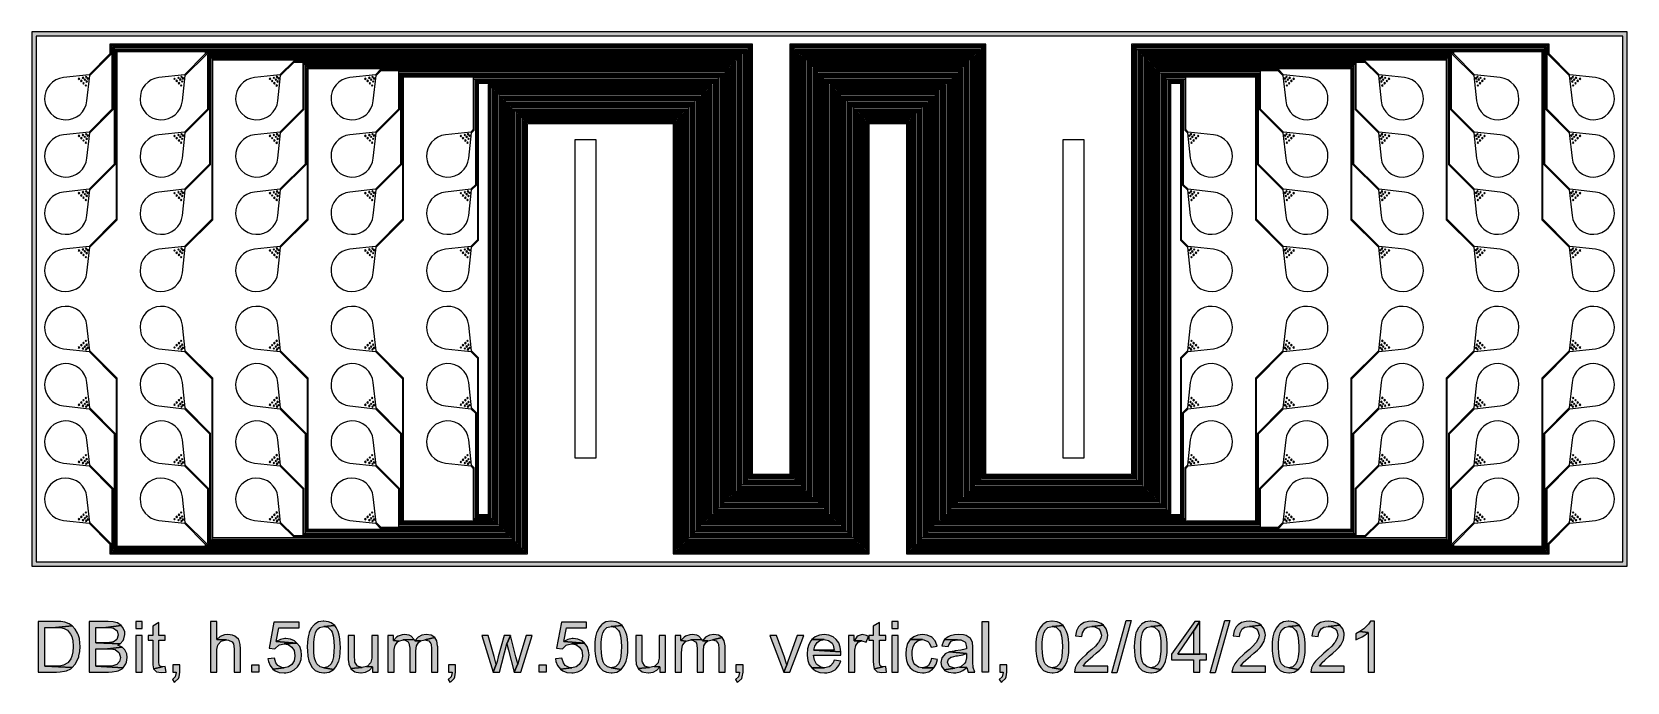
# Model space of a CAD drawing. Extents: x -37600 to 37600, y -18074 to 12600.
import ezdxf

# ---------------------------------------------------------------- set-up
doc = ezdxf.new("R2010")
doc.units = 13

msp = doc.modelspace()

# ---------------------------------------------------------------- hatches: boundary and pattern name
h = msp.add_hatch(color=256)
h.dxf.hatch_style = 1
h.paths.add_polyline_path([(37400, 12400), (-37400, 12400), (-37400, -12400), (37400, -12400)], flags=16)
h.paths.add_polyline_path([(37600, -12600), (37600, 12600), (-37600, 12600), (-37600, -12600)])
h.paths.add_polyline_path([(-35044, 10512), (-35080, 10476), (-35044, 10441), (-35009, 10476)], flags=0)
h.paths.add_polyline_path([(-35192, 10470), (-35227, 10435), (-35192, 10399), (-35157, 10435)], flags=0)
h.paths.add_polyline_path([(-35015, 10293), (-35051, 10258), (-35015, 10223), (-34980, 10258)], flags=0)
h.paths.add_polyline_path([(-35273, 10318), (-35309, 10283), (-35273, 10247), (-35238, 10283)], flags=0)
h.paths.add_polyline_path([(-34974, 10441), (-35009, 10406), (-34974, 10370), (-34938, 10406)], flags=0)
h.paths.add_polyline_path([(-35167, 10212), (-35203, 10177), (-35167, 10141), (-35132, 10177)], flags=0)
h.paths.add_polyline_path([(-35379, 10424), (-35415, 10389), (-35379, 10354), (-35344, 10389)], flags=0)
h.paths.add_polyline_path([(-35061, 10106), (-35096, 10071), (-35061, 10035), (-35026, 10071)], flags=0)
h.paths.add_polyline_path([(35009, 10476), (35044, 10441), (35080, 10476), (35044, 10512)], flags=0)
h.paths.add_polyline_path([(35068, 10346), (35104, 10311), (35139, 10346), (35104, 10382)], flags=0)
h.paths.add_polyline_path([(35238, 10283), (35273, 10247), (35309, 10283), (35273, 10318)], flags=0)
h.paths.add_polyline_path([(34938, 10406), (34974, 10370), (35009, 10406), (34974, 10441)], flags=0)
h.paths.add_polyline_path([(35132, 10177), (35167, 10141), (35203, 10177), (35167, 10212)], flags=0)
h.paths.add_polyline_path([(35157, 10435), (35192, 10399), (35227, 10435), (35192, 10470)], flags=0)
h.paths.add_polyline_path([(34980, 10258), (35015, 10223), (35051, 10258), (35015, 10293)], flags=0)
h.paths.add_polyline_path([(35344, 10389), (35379, 10354), (35415, 10389), (35379, 10424)], flags=0)
h.paths.add_polyline_path([(35026, 10071), (35061, 10035), (35096, 10071), (35061, 10106)], flags=0)
h.paths.add_polyline_path([(-35104, 10382), (-35139, 10346), (-35104, 10311), (-35068, 10346)], flags=0)
edge = h.paths.add_edge_path(flags=0)
edge.add_line((33875, 11540), (34873, 10542))
edge.add_line((34873, 10542), (35006, 9340))
edge.add_arc((36000, 9450), 1000, 186.31781, 443.68219)
edge.add_line((36110, 10444), (34908, 10577))
edge.add_line((34908, 10577), (33925, 11560))
edge.add_line((33925, 11560), (33925, 12025))
edge.add_line((33925, 12025), (14244, 12025))
edge.add_line((14244, 12025), (14244, -8275))
edge.add_line((14244, -8275), (7375, -8275))
edge.add_line((7375, -8275), (7375, 12025))
edge.add_line((7375, 12025), (-1875, 12025))
edge.add_line((-1875, 12025), (-1875, -8275))
edge.add_line((-1875, -8275), (-3625, -8275))
edge.add_line((-3625, -8275), (-3625, 12025))
edge.add_line((-3625, 12025), (-33925, 12025))
edge.add_line((-33925, 12025), (-33925, 11560))
edge.add_line((-33925, 11560), (-34908, 10577))
edge.add_line((-34908, 10577), (-36110, 10444))
edge.add_arc((-36000, 9450), 1000, 96.31781, 353.68219)
edge.add_line((-35006, 9340), (-34873, 10542))
edge.add_line((-34873, 10542), (-33875, 11540))
edge.add_line((-33875, 11540), (-33875, 11975))
edge.add_line((-33875, 11975), (-3675, 11975))
edge.add_line((-3675, 11975), (-3675, -8325))
edge.add_line((-3675, -8325), (-1825, -8325))
edge.add_line((-1825, -8325), (-1825, 11975))
edge.add_line((-1825, 11975), (7325, 11975))
edge.add_line((7325, 11975), (7325, -8325))
edge.add_line((7325, -8325), (14294, -8325))
edge.add_line((14294, -8325), (14294, 11975))
edge.add_line((14294, 11975), (33875, 11975))
edge.add_line((33875, 11975), (33875, 11540))
h.paths.add_polyline_path([(-35104, 7682), (-35139, 7646), (-35104, 7611), (-35068, 7646)], flags=0)
h.paths.add_polyline_path([(-35061, 7406), (-35096, 7371), (-35061, 7335), (-35026, 7371)], flags=0)
h.paths.add_polyline_path([(-35379, 7724), (-35415, 7689), (-35379, 7654), (-35344, 7689)], flags=0)
h.paths.add_polyline_path([(-35167, 7512), (-35203, 7477), (-35167, 7441), (-35132, 7477)], flags=0)
h.paths.add_polyline_path([(-34974, 7741), (-35009, 7706), (-34974, 7670), (-34938, 7706)], flags=0)
h.paths.add_polyline_path([(-35273, 7618), (-35309, 7583), (-35273, 7547), (-35238, 7583)], flags=0)
h.paths.add_polyline_path([(-35015, 7593), (-35051, 7558), (-35015, 7523), (-34980, 7558)], flags=0)
h.paths.add_polyline_path([(-35192, 7770), (-35227, 7735), (-35192, 7699), (-35157, 7735)], flags=0)
h.paths.add_polyline_path([(-35044, 7812), (-35080, 7776), (-35044, 7741), (-35009, 7776)], flags=0)
h.paths.add_polyline_path([(35009, 7776), (35044, 7741), (35080, 7776), (35044, 7812)], flags=0)
h.paths.add_polyline_path([(35068, 7646), (35104, 7611), (35139, 7646), (35104, 7682)], flags=0)
h.paths.add_polyline_path([(35238, 7583), (35273, 7547), (35309, 7583), (35273, 7618)], flags=0)
h.paths.add_polyline_path([(34938, 7706), (34974, 7670), (35009, 7706), (34974, 7741)], flags=0)
h.paths.add_polyline_path([(35132, 7477), (35167, 7441), (35203, 7477), (35167, 7512)], flags=0)
h.paths.add_polyline_path([(35157, 7735), (35192, 7699), (35227, 7735), (35192, 7770)], flags=0)
h.paths.add_polyline_path([(34980, 7558), (35015, 7523), (35051, 7558), (35015, 7593)], flags=0)
h.paths.add_polyline_path([(35344, 7689), (35379, 7654), (35415, 7689), (35379, 7724)], flags=0)
h.paths.add_polyline_path([(35026, 7371), (35061, 7335), (35096, 7371), (35061, 7406)], flags=0)
h.paths.add_polyline_path([(-35273, 4918), (-35309, 4883), (-35273, 4847), (-35238, 4883)], flags=0)
h.paths.add_polyline_path([(-35061, 4706), (-35096, 4671), (-35061, 4635), (-35026, 4671)], flags=0)
h.paths.add_polyline_path([(-35379, 5024), (-35415, 4989), (-35379, 4954), (-35344, 4989)], flags=0)
h.paths.add_polyline_path([(-35167, 4812), (-35203, 4777), (-35167, 4741), (-35132, 4777)], flags=0)
h.paths.add_polyline_path([(-35104, 4982), (-35139, 4946), (-35104, 4911), (-35068, 4946)], flags=0)
h.paths.add_polyline_path([(-35044, 5112), (-35080, 5076), (-35044, 5041), (-35009, 5076)], flags=0)
h.paths.add_polyline_path([(-35192, 5070), (-35227, 5035), (-35192, 4999), (-35157, 5035)], flags=0)
h.paths.add_polyline_path([(-35015, 4893), (-35051, 4858), (-35015, 4823), (-34980, 4858)], flags=0)
h.paths.add_polyline_path([(-34974, 5041), (-35009, 5006), (-34974, 4970), (-34938, 5006)], flags=0)
h.paths.add_polyline_path([(35026, 4671), (35061, 4635), (35096, 4671), (35061, 4706)], flags=0)
h.paths.add_polyline_path([(35132, 4777), (35167, 4741), (35203, 4777), (35167, 4812)], flags=0)
h.paths.add_polyline_path([(34938, 5006), (34974, 4970), (35009, 5006), (34974, 5041)], flags=0)
h.paths.add_polyline_path([(35238, 4883), (35273, 4847), (35309, 4883), (35273, 4918)], flags=0)
h.paths.add_polyline_path([(35157, 5035), (35192, 4999), (35227, 5035), (35192, 5070)], flags=0)
h.paths.add_polyline_path([(34980, 4858), (35015, 4823), (35051, 4858), (35015, 4893)], flags=0)
h.paths.add_polyline_path([(35344, 4989), (35379, 4954), (35415, 4989), (35379, 5024)], flags=0)
h.paths.add_polyline_path([(35068, 4946), (35104, 4911), (35139, 4946), (35104, 4982)], flags=0)
h.paths.add_polyline_path([(35009, 5076), (35044, 5041), (35080, 5076), (35044, 5112)], flags=0)
h.paths.add_polyline_path([(-34974, 2341), (-35009, 2306), (-34974, 2270), (-34938, 2306)], flags=0)
h.paths.add_polyline_path([(-35167, 2112), (-35203, 2077), (-35167, 2041), (-35132, 2077)], flags=0)
h.paths.add_polyline_path([(-35015, 2193), (-35051, 2158), (-35015, 2123), (-34980, 2158)], flags=0)
h.paths.add_polyline_path([(-35273, 2218), (-35309, 2183), (-35273, 2147), (-35238, 2183)], flags=0)
h.paths.add_polyline_path([(-35061, 2006), (-35096, 1971), (-35061, 1935), (-35026, 1971)], flags=0)
h.paths.add_polyline_path([(-35379, 2324), (-35415, 2289), (-35379, 2254), (-35344, 2289)], flags=0)
h.paths.add_polyline_path([(-35104, 2282), (-35139, 2246), (-35104, 2211), (-35068, 2246)], flags=0)
h.paths.add_polyline_path([(-35044, 2412), (-35080, 2376), (-35044, 2341), (-35009, 2376)], flags=0)
h.paths.add_polyline_path([(-35192, 2370), (-35227, 2335), (-35192, 2299), (-35157, 2335)], flags=0)
h.paths.add_polyline_path([(35009, 2376), (35044, 2341), (35080, 2376), (35044, 2412)], flags=0)
h.paths.add_polyline_path([(35344, 2289), (35379, 2254), (35415, 2289), (35379, 2324)], flags=0)
h.paths.add_polyline_path([(35026, 1971), (35061, 1935), (35096, 1971), (35061, 2006)], flags=0)
h.paths.add_polyline_path([(35132, 2077), (35167, 2041), (35203, 2077), (35167, 2112)], flags=0)
h.paths.add_polyline_path([(34938, 2306), (34974, 2270), (35009, 2306), (34974, 2341)], flags=0)
h.paths.add_polyline_path([(35068, 2246), (35104, 2211), (35139, 2246), (35104, 2282)], flags=0)
h.paths.add_polyline_path([(35238, 2183), (35273, 2147), (35309, 2183), (35273, 2218)], flags=0)
h.paths.add_polyline_path([(35157, 2335), (35192, 2299), (35227, 2335), (35192, 2370)], flags=0)
h.paths.add_polyline_path([(34980, 2158), (35015, 2123), (35051, 2158), (35015, 2193)], flags=0)
edge = h.paths.add_edge_path(flags=0)
edge.add_line((-34873, 2442), (-33575, 3740))
edge.add_line((-33575, 3740), (-33575, 11675))
edge.add_line((-33575, 11675), (-3975, 11675))
edge.add_line((-3975, 11675), (-3975, -8625))
edge.add_line((-3975, -8625), (-1525, -8625))
edge.add_line((-1525, -8625), (-1525, 11675))
edge.add_line((-1525, 11675), (7025, 11675))
edge.add_line((7025, 11675), (7025, -8625))
edge.add_line((7025, -8625), (14594, -8625))
edge.add_line((14594, -8625), (14594, 11675))
edge.add_line((14594, 11675), (33575, 11675))
edge.add_line((33575, 11675), (33575, 3740))
edge.add_line((33575, 3740), (34873, 2442))
edge.add_line((34873, 2442), (35006, 1240))
edge.add_arc((36000, 1350), 1000, 186.31781, 443.68219)
edge.add_line((36110, 2344), (34908, 2477))
edge.add_line((34908, 2477), (33625, 3760))
edge.add_line((33625, 3760), (33625, 11725))
edge.add_line((33625, 11725), (14544, 11725))
edge.add_line((14544, 11725), (14544, -8575))
edge.add_line((14544, -8575), (7075, -8575))
edge.add_line((7075, -8575), (7075, 11725))
edge.add_line((7075, 11725), (-1575, 11725))
edge.add_line((-1575, 11725), (-1575, -8575))
edge.add_line((-1575, -8575), (-3925, -8575))
edge.add_line((-3925, -8575), (-3925, 11725))
edge.add_line((-3925, 11725), (-33625, 11725))
edge.add_line((-33625, 11725), (-33625, 3760))
edge.add_line((-33625, 3760), (-34908, 2477))
edge.add_line((-34908, 2477), (-36110, 2344))
edge.add_arc((-36000, 1350), 1000, 96.31781, 353.68219)
edge.add_line((-35006, 1240), (-34873, 2442))
h.paths.add_polyline_path([(-30474, 10441), (-30509, 10406), (-30474, 10370), (-30438, 10406)], flags=0)
h.paths.add_polyline_path([(-30515, 10293), (-30551, 10258), (-30515, 10223), (-30480, 10258)], flags=0)
h.paths.add_polyline_path([(-30692, 10470), (-30727, 10435), (-30692, 10399), (-30657, 10435)], flags=0)
h.paths.add_polyline_path([(-30544, 10512), (-30580, 10476), (-30544, 10441), (-30509, 10476)], flags=0)
h.paths.add_polyline_path([(-30604, 10382), (-30639, 10346), (-30604, 10311), (-30568, 10346)], flags=0)
h.paths.add_polyline_path([(-30667, 10212), (-30703, 10177), (-30667, 10141), (-30632, 10177)], flags=0)
h.paths.add_polyline_path([(-30879, 10424), (-30915, 10389), (-30879, 10354), (-30844, 10389)], flags=0)
h.paths.add_polyline_path([(-30561, 10106), (-30596, 10071), (-30561, 10035), (-30526, 10071)], flags=0)
h.paths.add_polyline_path([(-30773, 10318), (-30809, 10283), (-30773, 10247), (-30738, 10283)], flags=0)
h.paths.add_polyline_path([(30844, 10389), (30879, 10354), (30915, 10389), (30879, 10424)], flags=0)
h.paths.add_polyline_path([(30480, 10258), (30515, 10223), (30551, 10258), (30515, 10293)], flags=0)
h.paths.add_polyline_path([(30657, 10435), (30692, 10399), (30727, 10435), (30692, 10470)], flags=0)
h.paths.add_polyline_path([(30738, 10283), (30773, 10247), (30809, 10283), (30773, 10318)], flags=0)
h.paths.add_polyline_path([(30526, 10071), (30561, 10035), (30596, 10071), (30561, 10106)], flags=0)
h.paths.add_polyline_path([(30632, 10177), (30667, 10141), (30703, 10177), (30667, 10212)], flags=0)
h.paths.add_polyline_path([(30438, 10406), (30474, 10370), (30509, 10406), (30474, 10441)], flags=0)
h.paths.add_polyline_path([(30568, 10346), (30604, 10311), (30639, 10346), (30604, 10382)], flags=0)
h.paths.add_polyline_path([(30509, 10476), (30544, 10441), (30580, 10476), (30544, 10512)], flags=0)
edge = h.paths.add_edge_path(flags=0)
edge.add_line((30408, 10577), (29425, 11560))
edge.add_line((29425, 11560), (29425, 11625))
edge.add_line((29425, 11625), (14644, 11625))
edge.add_line((14644, 11625), (14644, -8675))
edge.add_line((14644, -8675), (6975, -8675))
edge.add_line((6975, -8675), (6975, 11625))
edge.add_line((6975, 11625), (-1475, 11625))
edge.add_line((-1475, 11625), (-1475, -8675))
edge.add_line((-1475, -8675), (-4025, -8675))
edge.add_line((-4025, -8675), (-4025, 11625))
edge.add_line((-4025, 11625), (-29425, 11625))
edge.add_line((-29425, 11625), (-29425, 11560))
edge.add_line((-29425, 11560), (-30408, 10577))
edge.add_line((-30408, 10577), (-31610, 10444))
edge.add_arc((-31500, 9450), 1000, 96.31781, 353.68219)
edge.add_line((-30506, 9340), (-30373, 10542))
edge.add_line((-30373, 10542), (-29375, 11540))
edge.add_line((-29375, 11540), (-29375, 11575))
edge.add_line((-29375, 11575), (-4075, 11575))
edge.add_line((-4075, 11575), (-4075, -8725))
edge.add_line((-4075, -8725), (-1425, -8725))
edge.add_line((-1425, -8725), (-1425, 11575))
edge.add_line((-1425, 11575), (6925, 11575))
edge.add_line((6925, 11575), (6925, -8725))
edge.add_line((6925, -8725), (14694, -8725))
edge.add_line((14694, -8725), (14694, 11575))
edge.add_line((14694, 11575), (29375, 11575))
edge.add_line((29375, 11575), (29375, 11540))
edge.add_line((29375, 11540), (30373, 10542))
edge.add_line((30373, 10542), (30506, 9340))
edge.add_arc((31500, 9450), 1000, 186.31781, 443.68219)
edge.add_line((31610, 10444), (30408, 10577))
h.paths.add_polyline_path([(-30474, 7741), (-30509, 7706), (-30474, 7670), (-30438, 7706)], flags=0)
h.paths.add_polyline_path([(-30667, 7512), (-30703, 7477), (-30667, 7441), (-30632, 7477)], flags=0)
h.paths.add_polyline_path([(-30879, 7724), (-30915, 7689), (-30879, 7654), (-30844, 7689)], flags=0)
h.paths.add_polyline_path([(-30561, 7406), (-30596, 7371), (-30561, 7335), (-30526, 7371)], flags=0)
h.paths.add_polyline_path([(-30773, 7618), (-30809, 7583), (-30773, 7547), (-30738, 7583)], flags=0)
h.paths.add_polyline_path([(-30515, 7593), (-30551, 7558), (-30515, 7523), (-30480, 7558)], flags=0)
h.paths.add_polyline_path([(-30692, 7770), (-30727, 7735), (-30692, 7699), (-30657, 7735)], flags=0)
h.paths.add_polyline_path([(-30544, 7812), (-30580, 7776), (-30544, 7741), (-30509, 7776)], flags=0)
h.paths.add_polyline_path([(-30604, 7682), (-30639, 7646), (-30604, 7611), (-30568, 7646)], flags=0)
h.paths.add_polyline_path([(30509, 7776), (30544, 7741), (30580, 7776), (30544, 7812)], flags=0)
h.paths.add_polyline_path([(30568, 7646), (30604, 7611), (30639, 7646), (30604, 7682)], flags=0)
h.paths.add_polyline_path([(30738, 7583), (30773, 7547), (30809, 7583), (30773, 7618)], flags=0)
h.paths.add_polyline_path([(30526, 7371), (30561, 7335), (30596, 7371), (30561, 7406)], flags=0)
h.paths.add_polyline_path([(30844, 7689), (30879, 7654), (30915, 7689), (30879, 7724)], flags=0)
h.paths.add_polyline_path([(30480, 7558), (30515, 7523), (30551, 7558), (30515, 7593)], flags=0)
h.paths.add_polyline_path([(30657, 7735), (30692, 7699), (30727, 7735), (30692, 7770)], flags=0)
h.paths.add_polyline_path([(30438, 7706), (30474, 7670), (30509, 7706), (30474, 7741)], flags=0)
h.paths.add_polyline_path([(30632, 7477), (30667, 7441), (30703, 7477), (30667, 7512)], flags=0)
edge = h.paths.add_edge_path(flags=0)
edge.add_line((14744, 11525), (14744, -8775))
edge.add_line((14744, -8775), (6875, -8775))
edge.add_line((6875, -8775), (6875, 11525))
edge.add_line((6875, 11525), (-1375, 11525))
edge.add_line((-1375, 11525), (-1375, -8775))
edge.add_line((-1375, -8775), (-4125, -8775))
edge.add_line((-4125, -8775), (-4125, 11525))
edge.add_line((-4125, 11525), (-29325, 11525))
edge.add_line((-29325, 11525), (-29325, 8960))
edge.add_line((-29325, 8960), (-30408, 7877))
edge.add_line((-30408, 7877), (-31610, 7744))
edge.add_arc((-31500, 6750), 1000, 96.31781, 353.68219)
edge.add_line((-30506, 6640), (-30373, 7842))
edge.add_line((-30373, 7842), (-29275, 8940))
edge.add_line((-29275, 8940), (-29275, 11475))
edge.add_line((-29275, 11475), (-4175, 11475))
edge.add_line((-4175, 11475), (-4175, -8825))
edge.add_line((-4175, -8825), (-1325, -8825))
edge.add_line((-1325, -8825), (-1325, 11475))
edge.add_line((-1325, 11475), (6825, 11475))
edge.add_line((6825, 11475), (6825, -8825))
edge.add_line((6825, -8825), (14794, -8825))
edge.add_line((14794, -8825), (14794, 11475))
edge.add_line((14794, 11475), (29275, 11475))
edge.add_line((29275, 11475), (29275, 8940))
edge.add_line((29275, 8940), (30373, 7842))
edge.add_line((30373, 7842), (30506, 6640))
edge.add_arc((31500, 6750), 1000, 186.31781, 443.68219)
edge.add_line((31610, 7744), (30408, 7877))
edge.add_line((30408, 7877), (29325, 8960))
edge.add_line((29325, 8960), (29325, 11525))
edge.add_line((29325, 11525), (14744, 11525))
h.paths.add_polyline_path([(-30544, 5112), (-30580, 5076), (-30544, 5041), (-30509, 5076)], flags=0)
h.paths.add_polyline_path([(-30692, 5070), (-30727, 5035), (-30692, 4999), (-30657, 5035)], flags=0)
h.paths.add_polyline_path([(-30515, 4893), (-30551, 4858), (-30515, 4823), (-30480, 4858)], flags=0)
h.paths.add_polyline_path([(-30773, 4918), (-30809, 4883), (-30773, 4847), (-30738, 4883)], flags=0)
h.paths.add_polyline_path([(-30474, 5041), (-30509, 5006), (-30474, 4970), (-30438, 5006)], flags=0)
h.paths.add_polyline_path([(-30667, 4812), (-30703, 4777), (-30667, 4741), (-30632, 4777)], flags=0)
h.paths.add_polyline_path([(-30879, 5024), (-30915, 4989), (-30879, 4954), (-30844, 4989)], flags=0)
h.paths.add_polyline_path([(-30561, 4706), (-30596, 4671), (-30561, 4635), (-30526, 4671)], flags=0)
h.paths.add_polyline_path([(-30604, 4982), (-30639, 4946), (-30604, 4911), (-30568, 4946)], flags=0)
h.paths.add_polyline_path([(30738, 4883), (30773, 4847), (30809, 4883), (30773, 4918)], flags=0)
h.paths.add_polyline_path([(30568, 4946), (30604, 4911), (30639, 4946), (30604, 4982)], flags=0)
h.paths.add_polyline_path([(30509, 5076), (30544, 5041), (30580, 5076), (30544, 5112)], flags=0)
h.paths.add_polyline_path([(30438, 5006), (30474, 4970), (30509, 5006), (30474, 5041)], flags=0)
h.paths.add_polyline_path([(30632, 4777), (30667, 4741), (30703, 4777), (30667, 4812)], flags=0)
h.paths.add_polyline_path([(30657, 5035), (30692, 4999), (30727, 5035), (30692, 5070)], flags=0)
h.paths.add_polyline_path([(30480, 4858), (30515, 4823), (30551, 4858), (30515, 4893)], flags=0)
h.paths.add_polyline_path([(30844, 4989), (30879, 4954), (30915, 4989), (30879, 5024)], flags=0)
h.paths.add_polyline_path([(30526, 4671), (30561, 4635), (30596, 4671), (30561, 4706)], flags=0)
edge = h.paths.add_edge_path(flags=0)
edge.add_line((14844, -8875), (6775, -8875))
edge.add_line((6775, -8875), (6775, 11425))
edge.add_line((6775, 11425), (-1275, 11425))
edge.add_line((-1275, 11425), (-1275, -8875))
edge.add_line((-1275, -8875), (-4225, -8875))
edge.add_line((-4225, -8875), (-4225, 11425))
edge.add_line((-4225, 11425), (-29225, 11425))
edge.add_line((-29225, 11425), (-29225, 6360))
edge.add_line((-29225, 6360), (-30408, 5177))
edge.add_line((-30408, 5177), (-31610, 5044))
edge.add_arc((-31500, 4050), 1000, 96.31781, 353.68219)
edge.add_line((-30506, 3940), (-30373, 5142))
edge.add_line((-30373, 5142), (-29175, 6340))
edge.add_line((-29175, 6340), (-29175, 11375))
edge.add_line((-29175, 11375), (-4275, 11375))
edge.add_line((-4275, 11375), (-4275, -8925))
edge.add_line((-4275, -8925), (-1225, -8925))
edge.add_line((-1225, -8925), (-1225, 11375))
edge.add_line((-1225, 11375), (6725, 11375))
edge.add_line((6725, 11375), (6725, -8925))
edge.add_line((6725, -8925), (14894, -8925))
edge.add_line((14894, -8925), (14894, 11375))
edge.add_line((14894, 11375), (29175, 11375))
edge.add_line((29175, 11375), (29175, 6340))
edge.add_line((29175, 6340), (30373, 5142))
edge.add_line((30373, 5142), (30506, 3940))
edge.add_arc((31500, 4050), 1000, 186.31781, 443.68219)
edge.add_line((31610, 5044), (30408, 5177))
edge.add_line((30408, 5177), (29225, 6360))
edge.add_line((29225, 6360), (29225, 11425))
edge.add_line((29225, 11425), (14844, 11425))
edge.add_line((14844, 11425), (14844, -8875))
h.paths.add_polyline_path([(-30773, 2218), (-30809, 2183), (-30773, 2147), (-30738, 2183)], flags=0)
h.paths.add_polyline_path([(-30515, 2193), (-30551, 2158), (-30515, 2123), (-30480, 2158)], flags=0)
h.paths.add_polyline_path([(-30692, 2370), (-30727, 2335), (-30692, 2299), (-30657, 2335)], flags=0)
h.paths.add_polyline_path([(-30544, 2412), (-30580, 2376), (-30544, 2341), (-30509, 2376)], flags=0)
h.paths.add_polyline_path([(-30604, 2282), (-30639, 2246), (-30604, 2211), (-30568, 2246)], flags=0)
h.paths.add_polyline_path([(-30474, 2341), (-30509, 2306), (-30474, 2270), (-30438, 2306)], flags=0)
h.paths.add_polyline_path([(-30667, 2112), (-30703, 2077), (-30667, 2041), (-30632, 2077)], flags=0)
h.paths.add_polyline_path([(-30879, 2324), (-30915, 2289), (-30879, 2254), (-30844, 2289)], flags=0)
h.paths.add_polyline_path([(-30561, 2006), (-30596, 1971), (-30561, 1935), (-30526, 1971)], flags=0)
h.paths.add_polyline_path([(30657, 2335), (30692, 2299), (30727, 2335), (30692, 2370)], flags=0)
h.paths.add_polyline_path([(30480, 2158), (30515, 2123), (30551, 2158), (30515, 2193)], flags=0)
h.paths.add_polyline_path([(30844, 2289), (30879, 2254), (30915, 2289), (30879, 2324)], flags=0)
h.paths.add_polyline_path([(30526, 1971), (30561, 1935), (30596, 1971), (30561, 2006)], flags=0)
h.paths.add_polyline_path([(30738, 2183), (30773, 2147), (30809, 2183), (30773, 2218)], flags=0)
h.paths.add_polyline_path([(30568, 2246), (30604, 2211), (30639, 2246), (30604, 2282)], flags=0)
h.paths.add_polyline_path([(30509, 2376), (30544, 2341), (30580, 2376), (30544, 2412)], flags=0)
h.paths.add_polyline_path([(30438, 2306), (30474, 2270), (30509, 2306), (30474, 2341)], flags=0)
h.paths.add_polyline_path([(30632, 2077), (30667, 2041), (30703, 2077), (30667, 2112)], flags=0)
edge = h.paths.add_edge_path(flags=0)
edge.add_line((-30408, 2477), (-31610, 2344))
edge.add_arc((-31500, 1350), 1000, 96.31781, 353.68219)
edge.add_line((-30506, 1240), (-30373, 2442))
edge.add_line((-30373, 2442), (-29075, 3740))
edge.add_line((-29075, 3740), (-29075, 11275))
edge.add_line((-29075, 11275), (-4375, 11275))
edge.add_line((-4375, 11275), (-4375, -9025))
edge.add_line((-4375, -9025), (-1125, -9025))
edge.add_line((-1125, -9025), (-1125, 11275))
edge.add_line((-1125, 11275), (6625, 11275))
edge.add_line((6625, 11275), (6625, -9025))
edge.add_line((6625, -9025), (14994, -9025))
edge.add_line((14994, -9025), (14994, 11275))
edge.add_line((14994, 11275), (29075, 11275))
edge.add_line((29075, 11275), (29075, 3740))
edge.add_line((29075, 3740), (30373, 2442))
edge.add_line((30373, 2442), (30506, 1240))
edge.add_arc((31500, 1350), 1000, 186.31781, 443.68219)
edge.add_line((31610, 2344), (30408, 2477))
edge.add_line((30408, 2477), (29125, 3760))
edge.add_line((29125, 3760), (29125, 11325))
edge.add_line((29125, 11325), (14944, 11325))
edge.add_line((14944, 11325), (14944, -8975))
edge.add_line((14944, -8975), (6675, -8975))
edge.add_line((6675, -8975), (6675, 11325))
edge.add_line((6675, 11325), (-1175, 11325))
edge.add_line((-1175, 11325), (-1175, -8975))
edge.add_line((-1175, -8975), (-4325, -8975))
edge.add_line((-4325, -8975), (-4325, 11325))
edge.add_line((-4325, 11325), (-29125, 11325))
edge.add_line((-29125, 11325), (-29125, 3760))
edge.add_line((-29125, 3760), (-30408, 2477))
h.paths.add_polyline_path([(-26015, 7593), (-26051, 7558), (-26015, 7523), (-25980, 7558)], flags=0)
h.paths.add_polyline_path([(-26192, 7770), (-26227, 7735), (-26192, 7699), (-26157, 7735)], flags=0)
h.paths.add_polyline_path([(-26044, 7812), (-26080, 7776), (-26044, 7741), (-26009, 7776)], flags=0)
h.paths.add_polyline_path([(-26104, 7682), (-26139, 7646), (-26104, 7611), (-26068, 7646)], flags=0)
h.paths.add_polyline_path([(-26167, 7512), (-26203, 7477), (-26167, 7441), (-26132, 7477)], flags=0)
h.paths.add_polyline_path([(-26379, 7724), (-26415, 7689), (-26379, 7654), (-26344, 7689)], flags=0)
h.paths.add_polyline_path([(-26061, 7406), (-26096, 7371), (-26061, 7335), (-26026, 7371)], flags=0)
h.paths.add_polyline_path([(-26273, 7618), (-26309, 7583), (-26273, 7547), (-26238, 7583)], flags=0)
h.paths.add_polyline_path([(-25974, 7741), (-26009, 7706), (-25974, 7670), (-25938, 7706)], flags=0)
h.paths.add_polyline_path([(26238, 7583), (26273, 7547), (26309, 7583), (26273, 7618)], flags=0)
h.paths.add_polyline_path([(26157, 7735), (26192, 7699), (26227, 7735), (26192, 7770)], flags=0)
h.paths.add_polyline_path([(25980, 7558), (26015, 7523), (26051, 7558), (26015, 7593)], flags=0)
h.paths.add_polyline_path([(26344, 7689), (26379, 7654), (26415, 7689), (26379, 7724)], flags=0)
h.paths.add_polyline_path([(26068, 7646), (26104, 7611), (26139, 7646), (26104, 7682)], flags=0)
h.paths.add_polyline_path([(26009, 7776), (26044, 7741), (26080, 7776), (26044, 7812)], flags=0)
h.paths.add_polyline_path([(25938, 7706), (25974, 7670), (26009, 7706), (25974, 7741)], flags=0)
h.paths.add_polyline_path([(26132, 7477), (26167, 7441), (26203, 7477), (26167, 7512)], flags=0)
h.paths.add_polyline_path([(26026, 7371), (26061, 7335), (26096, 7371), (26061, 7406)], flags=0)
h.paths.add_polyline_path([(-26015, 10293), (-26051, 10258), (-26015, 10223), (-25980, 10258)], flags=0)
h.paths.add_polyline_path([(-26273, 10318), (-26309, 10283), (-26273, 10247), (-26238, 10283)], flags=0)
h.paths.add_polyline_path([(-26061, 10106), (-26096, 10071), (-26061, 10035), (-26026, 10071)], flags=0)
h.paths.add_polyline_path([(-26379, 10424), (-26415, 10389), (-26379, 10354), (-26344, 10389)], flags=0)
h.paths.add_polyline_path([(-26104, 10382), (-26139, 10346), (-26104, 10311), (-26068, 10346)], flags=0)
h.paths.add_polyline_path([(-26044, 10512), (-26080, 10476), (-26044, 10441), (-26009, 10476)], flags=0)
h.paths.add_polyline_path([(-26192, 10470), (-26227, 10435), (-26192, 10399), (-26157, 10435)], flags=0)
h.paths.add_polyline_path([(-25974, 10441), (-26009, 10406), (-25974, 10370), (-25938, 10406)], flags=0)
h.paths.add_polyline_path([(-26167, 10212), (-26203, 10177), (-26167, 10141), (-26132, 10177)], flags=0)
h.paths.add_polyline_path([(25980, 10258), (26015, 10223), (26051, 10258), (26015, 10293)], flags=0)
h.paths.add_polyline_path([(26157, 10435), (26192, 10399), (26227, 10435), (26192, 10470)], flags=0)
h.paths.add_polyline_path([(26238, 10283), (26273, 10247), (26309, 10283), (26273, 10318)], flags=0)
h.paths.add_polyline_path([(26068, 10346), (26104, 10311), (26139, 10346), (26104, 10382)], flags=0)
h.paths.add_polyline_path([(25938, 10406), (25974, 10370), (26009, 10406), (25974, 10441)], flags=0)
h.paths.add_polyline_path([(26132, 10177), (26167, 10141), (26203, 10177), (26167, 10212)], flags=0)
h.paths.add_polyline_path([(26026, 10071), (26061, 10035), (26096, 10071), (26061, 10106)], flags=0)
h.paths.add_polyline_path([(26344, 10389), (26379, 10354), (26415, 10389), (26379, 10424)], flags=0)
h.paths.add_polyline_path([(26009, 10476), (26044, 10441), (26080, 10476), (26044, 10512)], flags=0)
h.paths.add_polyline_path([(-26015, 4893), (-26051, 4858), (-26015, 4823), (-25980, 4858)], flags=0)
h.paths.add_polyline_path([(-26192, 5070), (-26227, 5035), (-26192, 4999), (-26157, 5035)], flags=0)
h.paths.add_polyline_path([(-26044, 5112), (-26080, 5076), (-26044, 5041), (-26009, 5076)], flags=0)
h.paths.add_polyline_path([(-26104, 4982), (-26139, 4946), (-26104, 4911), (-26068, 4946)], flags=0)
h.paths.add_polyline_path([(-26167, 4812), (-26203, 4777), (-26167, 4741), (-26132, 4777)], flags=0)
h.paths.add_polyline_path([(-26379, 5024), (-26415, 4989), (-26379, 4954), (-26344, 4989)], flags=0)
h.paths.add_polyline_path([(-26061, 4706), (-26096, 4671), (-26061, 4635), (-26026, 4671)], flags=0)
h.paths.add_polyline_path([(-26273, 4918), (-26309, 4883), (-26273, 4847), (-26238, 4883)], flags=0)
h.paths.add_polyline_path([(-25974, 5041), (-26009, 5006), (-25974, 4970), (-25938, 5006)], flags=0)
h.paths.add_polyline_path([(26068, 4946), (26104, 4911), (26139, 4946), (26104, 4982)], flags=0)
h.paths.add_polyline_path([(26009, 5076), (26044, 5041), (26080, 5076), (26044, 5112)], flags=0)
h.paths.add_polyline_path([(25938, 5006), (25974, 4970), (26009, 5006), (25974, 5041)], flags=0)
h.paths.add_polyline_path([(26132, 4777), (26167, 4741), (26203, 4777), (26167, 4812)], flags=0)
h.paths.add_polyline_path([(26026, 4671), (26061, 4635), (26096, 4671), (26061, 4706)], flags=0)
h.paths.add_polyline_path([(26238, 4883), (26273, 4847), (26309, 4883), (26273, 4918)], flags=0)
h.paths.add_polyline_path([(26157, 5035), (26192, 4999), (26227, 5035), (26192, 5070)], flags=0)
h.paths.add_polyline_path([(25980, 4858), (26015, 4823), (26051, 4858), (26015, 4893)], flags=0)
h.paths.add_polyline_path([(26344, 4989), (26379, 4954), (26415, 4989), (26379, 5024)], flags=0)
edge = h.paths.add_edge_path(flags=0)
edge.add_line((24675, 6340), (25873, 5142))
edge.add_line((25873, 5142), (26006, 3940))
edge.add_arc((27000, 4050), 1000, 186.31781, 443.68219)
edge.add_line((27110, 5044), (25908, 5177))
edge.add_line((25908, 5177), (24725, 6360))
edge.add_line((24725, 6360), (24725, 11025))
edge.add_line((24725, 11025), (15244, 11025))
edge.add_line((15244, 11025), (15244, -9275))
edge.add_line((15244, -9275), (6375, -9275))
edge.add_line((6375, -9275), (6375, 11025))
edge.add_line((6375, 11025), (-875, 11025))
edge.add_line((-875, 11025), (-875, -9275))
edge.add_line((-875, -9275), (-4625, -9275))
edge.add_line((-4625, -9275), (-4625, 11025))
edge.add_line((-4625, 11025), (-24725, 11025))
edge.add_line((-24725, 11025), (-24725, 6360))
edge.add_line((-24725, 6360), (-25908, 5177))
edge.add_line((-25908, 5177), (-27110, 5044))
edge.add_arc((-27000, 4050), 1000, 96.31781, 353.68219)
edge.add_line((-26006, 3940), (-25873, 5142))
edge.add_line((-25873, 5142), (-24675, 6340))
edge.add_line((-24675, 6340), (-24675, 10975))
edge.add_line((-24675, 10975), (-4675, 10975))
edge.add_line((-4675, 10975), (-4675, -9325))
edge.add_line((-4675, -9325), (-825, -9325))
edge.add_line((-825, -9325), (-825, 10975))
edge.add_line((-825, 10975), (6325, 10975))
edge.add_line((6325, 10975), (6325, -9325))
edge.add_line((6325, -9325), (15294, -9325))
edge.add_line((15294, -9325), (15294, 10975))
edge.add_line((15294, 10975), (24675, 10975))
edge.add_line((24675, 10975), (24675, 6340))
h.paths.add_polyline_path([(-26015, 2193), (-26051, 2158), (-26015, 2123), (-25980, 2158)], flags=0)
h.paths.add_polyline_path([(-26192, 2370), (-26227, 2335), (-26192, 2299), (-26157, 2335)], flags=0)
h.paths.add_polyline_path([(-26044, 2412), (-26080, 2376), (-26044, 2341), (-26009, 2376)], flags=0)
h.paths.add_polyline_path([(-26104, 2282), (-26139, 2246), (-26104, 2211), (-26068, 2246)], flags=0)
h.paths.add_polyline_path([(-26167, 2112), (-26203, 2077), (-26167, 2041), (-26132, 2077)], flags=0)
h.paths.add_polyline_path([(-26379, 2324), (-26415, 2289), (-26379, 2254), (-26344, 2289)], flags=0)
h.paths.add_polyline_path([(-26061, 2006), (-26096, 1971), (-26061, 1935), (-26026, 1971)], flags=0)
h.paths.add_polyline_path([(-26273, 2218), (-26309, 2183), (-26273, 2147), (-26238, 2183)], flags=0)
h.paths.add_polyline_path([(-25974, 2341), (-26009, 2306), (-25974, 2270), (-25938, 2306)], flags=0)
h.paths.add_polyline_path([(25938, 2306), (25974, 2270), (26009, 2306), (25974, 2341)], flags=0)
h.paths.add_polyline_path([(26132, 2077), (26167, 2041), (26203, 2077), (26167, 2112)], flags=0)
h.paths.add_polyline_path([(26026, 1971), (26061, 1935), (26096, 1971), (26061, 2006)], flags=0)
h.paths.add_polyline_path([(26238, 2183), (26273, 2147), (26309, 2183), (26273, 2218)], flags=0)
h.paths.add_polyline_path([(26157, 2335), (26192, 2299), (26227, 2335), (26192, 2370)], flags=0)
h.paths.add_polyline_path([(25980, 2158), (26015, 2123), (26051, 2158), (26015, 2193)], flags=0)
h.paths.add_polyline_path([(26344, 2289), (26379, 2254), (26415, 2289), (26379, 2324)], flags=0)
h.paths.add_polyline_path([(26068, 2246), (26104, 2211), (26139, 2246), (26104, 2282)], flags=0)
h.paths.add_polyline_path([(26009, 2376), (26044, 2341), (26080, 2376), (26044, 2412)], flags=0)
edge = h.paths.add_edge_path(flags=0)
edge.add_line((15344, 10925), (15344, -9375))
edge.add_line((15344, -9375), (6275, -9375))
edge.add_line((6275, -9375), (6275, 10925))
edge.add_line((6275, 10925), (-775, 10925))
edge.add_line((-775, 10925), (-775, -9375))
edge.add_line((-775, -9375), (-4725, -9375))
edge.add_line((-4725, -9375), (-4725, 10925))
edge.add_line((-4725, 10925), (-24625, 10925))
edge.add_line((-24625, 10925), (-24625, 3760))
edge.add_line((-24625, 3760), (-25908, 2477))
edge.add_line((-25908, 2477), (-27110, 2344))
edge.add_arc((-27000, 1350), 1000, 96.31781, 353.68219)
edge.add_line((-26006, 1240), (-25873, 2442))
edge.add_line((-25873, 2442), (-24575, 3740))
edge.add_line((-24575, 3740), (-24575, 10875))
edge.add_line((-24575, 10875), (-4775, 10875))
edge.add_line((-4775, 10875), (-4775, -9425))
edge.add_line((-4775, -9425), (-725, -9425))
edge.add_line((-725, -9425), (-725, 10875))
edge.add_line((-725, 10875), (6225, 10875))
edge.add_line((6225, 10875), (6225, -9425))
edge.add_line((6225, -9425), (15394, -9425))
edge.add_line((15394, -9425), (15394, 10875))
edge.add_line((15394, 10875), (24575, 10875))
edge.add_line((24575, 10875), (24575, 3740))
edge.add_line((24575, 3740), (25873, 2442))
edge.add_line((25873, 2442), (26006, 1240))
edge.add_arc((27000, 1350), 1000, 186.31781, 443.68219)
edge.add_line((27110, 2344), (25908, 2477))
edge.add_line((25908, 2477), (24625, 3760))
edge.add_line((24625, 3760), (24625, 10925))
edge.add_line((24625, 10925), (15344, 10925))
h.paths.add_polyline_path([(-21692, 10470), (-21727, 10435), (-21692, 10399), (-21657, 10435)], flags=0)
h.paths.add_polyline_path([(-21515, 10293), (-21551, 10258), (-21515, 10223), (-21480, 10258)], flags=0)
h.paths.add_polyline_path([(-21773, 10318), (-21809, 10283), (-21773, 10247), (-21738, 10283)], flags=0)
h.paths.add_polyline_path([(-21561, 10106), (-21596, 10071), (-21561, 10035), (-21526, 10071)], flags=0)
h.paths.add_polyline_path([(-21544, 10512), (-21580, 10476), (-21544, 10441), (-21509, 10476)], flags=0)
h.paths.add_polyline_path([(-21604, 10382), (-21639, 10346), (-21604, 10311), (-21568, 10346)], flags=0)
h.paths.add_polyline_path([(-21879, 10424), (-21915, 10389), (-21879, 10354), (-21844, 10389)], flags=0)
h.paths.add_polyline_path([(-21667, 10212), (-21703, 10177), (-21667, 10141), (-21632, 10177)], flags=0)
h.paths.add_polyline_path([(-21474, 10441), (-21509, 10406), (-21474, 10370), (-21438, 10406)], flags=0)
h.paths.add_polyline_path([(21438, 10406), (21474, 10370), (21509, 10406), (21474, 10441)], flags=0)
h.paths.add_polyline_path([(21509, 10476), (21544, 10441), (21580, 10476), (21544, 10512)], flags=0)
h.paths.add_polyline_path([(21568, 10346), (21604, 10311), (21639, 10346), (21604, 10382)], flags=0)
h.paths.add_polyline_path([(21738, 10283), (21773, 10247), (21809, 10283), (21773, 10318)], flags=0)
h.paths.add_polyline_path([(21657, 10435), (21692, 10399), (21727, 10435), (21692, 10470)], flags=0)
h.paths.add_polyline_path([(21480, 10258), (21515, 10223), (21551, 10258), (21515, 10293)], flags=0)
h.paths.add_polyline_path([(21844, 10389), (21879, 10354), (21915, 10389), (21879, 10424)], flags=0)
h.paths.add_polyline_path([(21526, 10071), (21561, 10035), (21596, 10071), (21561, 10106)], flags=0)
h.paths.add_polyline_path([(21632, 10177), (21667, 10141), (21703, 10177), (21667, 10212)], flags=0)
edge = h.paths.add_edge_path(flags=0)
edge.add_line((15494, 10775), (21140, 10775))
edge.add_line((21140, 10775), (21373, 10542))
edge.add_line((21373, 10542), (21506, 9340))
edge.add_arc((22500, 9450), 1000, 186.31781, 443.68219)
edge.add_line((22610, 10444), (21408, 10577))
edge.add_line((21408, 10577), (21160, 10825))
edge.add_line((21160, 10825), (15444, 10825))
edge.add_line((15444, 10825), (15444, -9475))
edge.add_line((15444, -9475), (6175, -9475))
edge.add_line((6175, -9475), (6175, 10825))
edge.add_line((6175, 10825), (-675, 10825))
edge.add_line((-675, 10825), (-675, -9475))
edge.add_line((-675, -9475), (-4825, -9475))
edge.add_line((-4825, -9475), (-4825, 10825))
edge.add_line((-4825, 10825), (-21160, 10825))
edge.add_line((-21160, 10825), (-21408, 10577))
edge.add_line((-21408, 10577), (-22610, 10444))
edge.add_arc((-22500, 9450), 1000, 96.31781, 353.68219)
edge.add_line((-21506, 9340), (-21373, 10542))
edge.add_line((-21373, 10542), (-21140, 10775))
edge.add_line((-21140, 10775), (-4875, 10775))
edge.add_line((-4875, 10775), (-4875, -9525))
edge.add_line((-4875, -9525), (-625, -9525))
edge.add_line((-625, -9525), (-625, 10775))
edge.add_line((-625, 10775), (6125, 10775))
edge.add_line((6125, 10775), (6125, -9525))
edge.add_line((6125, -9525), (15494, -9525))
edge.add_line((15494, -9525), (15494, 10775))
h.paths.add_polyline_path([(-21474, 7741), (-21509, 7706), (-21474, 7670), (-21438, 7706)], flags=0)
h.paths.add_polyline_path([(-21667, 7512), (-21703, 7477), (-21667, 7441), (-21632, 7477)], flags=0)
h.paths.add_polyline_path([(-21515, 7593), (-21551, 7558), (-21515, 7523), (-21480, 7558)], flags=0)
h.paths.add_polyline_path([(-21773, 7618), (-21809, 7583), (-21773, 7547), (-21738, 7583)], flags=0)
h.paths.add_polyline_path([(-21561, 7406), (-21596, 7371), (-21561, 7335), (-21526, 7371)], flags=0)
h.paths.add_polyline_path([(-21879, 7724), (-21915, 7689), (-21879, 7654), (-21844, 7689)], flags=0)
h.paths.add_polyline_path([(-21692, 7770), (-21727, 7735), (-21692, 7699), (-21657, 7735)], flags=0)
h.paths.add_polyline_path([(-21544, 7812), (-21580, 7776), (-21544, 7741), (-21509, 7776)], flags=0)
h.paths.add_polyline_path([(-21604, 7682), (-21639, 7646), (-21604, 7611), (-21568, 7646)], flags=0)
h.paths.add_polyline_path([(21438, 7706), (21474, 7670), (21509, 7706), (21474, 7741)], flags=0)
h.paths.add_polyline_path([(21632, 7477), (21667, 7441), (21703, 7477), (21667, 7512)], flags=0)
h.paths.add_polyline_path([(21526, 7371), (21561, 7335), (21596, 7371), (21561, 7406)], flags=0)
h.paths.add_polyline_path([(21844, 7689), (21879, 7654), (21915, 7689), (21879, 7724)], flags=0)
h.paths.add_polyline_path([(21568, 7646), (21604, 7611), (21639, 7646), (21604, 7682)], flags=0)
h.paths.add_polyline_path([(21738, 7583), (21773, 7547), (21809, 7583), (21773, 7618)], flags=0)
h.paths.add_polyline_path([(21657, 7735), (21692, 7699), (21727, 7735), (21692, 7770)], flags=0)
h.paths.add_polyline_path([(21480, 7558), (21515, 7523), (21551, 7558), (21515, 7593)], flags=0)
h.paths.add_polyline_path([(21509, 7776), (21544, 7741), (21580, 7776), (21544, 7812)], flags=0)
h.paths.add_polyline_path([(-21692, 2370), (-21727, 2335), (-21692, 2299), (-21657, 2335)], flags=0)
h.paths.add_polyline_path([(-21544, 2412), (-21580, 2376), (-21544, 2341), (-21509, 2376)], flags=0)
h.paths.add_polyline_path([(-21604, 2282), (-21639, 2246), (-21604, 2211), (-21568, 2246)], flags=0)
h.paths.add_polyline_path([(-21474, 2341), (-21509, 2306), (-21474, 2270), (-21438, 2306)], flags=0)
h.paths.add_polyline_path([(-21667, 2112), (-21703, 2077), (-21667, 2041), (-21632, 2077)], flags=0)
h.paths.add_polyline_path([(-21515, 2193), (-21551, 2158), (-21515, 2123), (-21480, 2158)], flags=0)
h.paths.add_polyline_path([(-21773, 2218), (-21809, 2183), (-21773, 2147), (-21738, 2183)], flags=0)
h.paths.add_polyline_path([(-21561, 2006), (-21596, 1971), (-21561, 1935), (-21526, 1971)], flags=0)
h.paths.add_polyline_path([(-21879, 2324), (-21915, 2289), (-21879, 2254), (-21844, 2289)], flags=0)
h.paths.add_polyline_path([(21568, 2246), (21604, 2211), (21639, 2246), (21604, 2282)], flags=0)
h.paths.add_polyline_path([(21738, 2183), (21773, 2147), (21809, 2183), (21773, 2218)], flags=0)
h.paths.add_polyline_path([(21657, 2335), (21692, 2299), (21727, 2335), (21692, 2370)], flags=0)
h.paths.add_polyline_path([(21480, 2158), (21515, 2123), (21551, 2158), (21515, 2193)], flags=0)
h.paths.add_polyline_path([(21509, 2376), (21544, 2341), (21580, 2376), (21544, 2412)], flags=0)
h.paths.add_polyline_path([(21438, 2306), (21474, 2270), (21509, 2306), (21474, 2341)], flags=0)
h.paths.add_polyline_path([(21632, 2077), (21667, 2041), (21703, 2077), (21667, 2112)], flags=0)
h.paths.add_polyline_path([(21526, 1971), (21561, 1935), (21596, 1971), (21561, 2006)], flags=0)
h.paths.add_polyline_path([(21844, 2289), (21879, 2254), (21915, 2289), (21879, 2324)], flags=0)
edge = h.paths.add_edge_path(flags=0)
edge.add_arc((22500, 1350), 1000, 186.31781, 443.68219)
edge.add_line((22610, 2344), (21408, 2477))
edge.add_line((21408, 2477), (20125, 3760))
edge.add_line((20125, 3760), (20125, 10525))
edge.add_line((20125, 10525), (15744, 10525))
edge.add_line((15744, 10525), (15744, -9775))
edge.add_line((15744, -9775), (5875, -9775))
edge.add_line((5875, -9775), (5875, 10525))
edge.add_line((5875, 10525), (-375, 10525))
edge.add_line((-375, 10525), (-375, -9775))
edge.add_line((-375, -9775), (-5125, -9775))
edge.add_line((-5125, -9775), (-5125, 10525))
edge.add_line((-5125, 10525), (-20125, 10525))
edge.add_line((-20125, 10525), (-20125, 3760))
edge.add_line((-20125, 3760), (-21408, 2477))
edge.add_line((-21408, 2477), (-22610, 2344))
edge.add_arc((-22500, 1350), 1000, 96.31781, 353.68219)
edge.add_line((-21506, 1240), (-21373, 2442))
edge.add_line((-21373, 2442), (-20075, 3740))
edge.add_line((-20075, 3740), (-20075, 10475))
edge.add_line((-20075, 10475), (-5175, 10475))
edge.add_line((-5175, 10475), (-5175, -9825))
edge.add_line((-5175, -9825), (-325, -9825))
edge.add_line((-325, -9825), (-325, 10475))
edge.add_line((-325, 10475), (5825, 10475))
edge.add_line((5825, 10475), (5825, -9825))
edge.add_line((5825, -9825), (15794, -9825))
edge.add_line((15794, -9825), (15794, 10475))
edge.add_line((15794, 10475), (20075, 10475))
edge.add_line((20075, 10475), (20075, 3740))
edge.add_line((20075, 3740), (21373, 2442))
edge.add_line((21373, 2442), (21506, 1240))
h.paths.add_polyline_path([(-21515, 4893), (-21551, 4858), (-21515, 4823), (-21480, 4858)], flags=0)
h.paths.add_polyline_path([(-21773, 4918), (-21809, 4883), (-21773, 4847), (-21738, 4883)], flags=0)
h.paths.add_polyline_path([(-21561, 4706), (-21596, 4671), (-21561, 4635), (-21526, 4671)], flags=0)
h.paths.add_polyline_path([(-21879, 5024), (-21915, 4989), (-21879, 4954), (-21844, 4989)], flags=0)
h.paths.add_polyline_path([(-21604, 4982), (-21639, 4946), (-21604, 4911), (-21568, 4946)], flags=0)
h.paths.add_polyline_path([(-21544, 5112), (-21580, 5076), (-21544, 5041), (-21509, 5076)], flags=0)
h.paths.add_polyline_path([(-21692, 5070), (-21727, 5035), (-21692, 4999), (-21657, 5035)], flags=0)
h.paths.add_polyline_path([(-21474, 5041), (-21509, 5006), (-21474, 4970), (-21438, 5006)], flags=0)
h.paths.add_polyline_path([(-21667, 4812), (-21703, 4777), (-21667, 4741), (-21632, 4777)], flags=0)
h.paths.add_polyline_path([(21480, 4858), (21515, 4823), (21551, 4858), (21515, 4893)], flags=0)
h.paths.add_polyline_path([(21657, 5035), (21692, 4999), (21727, 5035), (21692, 5070)], flags=0)
h.paths.add_polyline_path([(21738, 4883), (21773, 4847), (21809, 4883), (21773, 4918)], flags=0)
h.paths.add_polyline_path([(21568, 4946), (21604, 4911), (21639, 4946), (21604, 4982)], flags=0)
h.paths.add_polyline_path([(21438, 5006), (21474, 4970), (21509, 5006), (21474, 5041)], flags=0)
h.paths.add_polyline_path([(21632, 4777), (21667, 4741), (21703, 4777), (21667, 4812)], flags=0)
h.paths.add_polyline_path([(21526, 4671), (21561, 4635), (21596, 4671), (21561, 4706)], flags=0)
h.paths.add_polyline_path([(21844, 4989), (21879, 4954), (21915, 4989), (21879, 5024)], flags=0)
h.paths.add_polyline_path([(21509, 5076), (21544, 5041), (21580, 5076), (21544, 5112)], flags=0)
h.paths.add_polyline_path([(-17044, 7812), (-17080, 7776), (-17044, 7741), (-17009, 7776)], flags=0)
h.paths.add_polyline_path([(-17104, 7682), (-17139, 7646), (-17104, 7611), (-17068, 7646)], flags=0)
h.paths.add_polyline_path([(-17379, 7724), (-17415, 7689), (-17379, 7654), (-17344, 7689)], flags=0)
h.paths.add_polyline_path([(-17167, 7512), (-17203, 7477), (-17167, 7441), (-17132, 7477)], flags=0)
h.paths.add_polyline_path([(-16974, 7741), (-17009, 7706), (-16974, 7670), (-16938, 7706)], flags=0)
h.paths.add_polyline_path([(-17192, 7770), (-17227, 7735), (-17192, 7699), (-17157, 7735)], flags=0)
h.paths.add_polyline_path([(-17015, 7593), (-17051, 7558), (-17015, 7523), (-16980, 7558)], flags=0)
h.paths.add_polyline_path([(-17273, 7618), (-17309, 7583), (-17273, 7547), (-17238, 7583)], flags=0)
h.paths.add_polyline_path([(-17061, 7406), (-17096, 7371), (-17061, 7335), (-17026, 7371)], flags=0)
h.paths.add_polyline_path([(17009, 7776), (17044, 7741), (17080, 7776), (17044, 7812)], flags=0)
h.paths.add_polyline_path([(17068, 7646), (17104, 7611), (17139, 7646), (17104, 7682)], flags=0)
h.paths.add_polyline_path([(17238, 7583), (17273, 7547), (17309, 7583), (17273, 7618)], flags=0)
h.paths.add_polyline_path([(17157, 7735), (17192, 7699), (17227, 7735), (17192, 7770)], flags=0)
h.paths.add_polyline_path([(16938, 7706), (16974, 7670), (17009, 7706), (16974, 7741)], flags=0)
h.paths.add_polyline_path([(17132, 7477), (17167, 7441), (17203, 7477), (17167, 7512)], flags=0)
h.paths.add_polyline_path([(17026, 7371), (17061, 7335), (17096, 7371), (17061, 7406)], flags=0)
h.paths.add_polyline_path([(17344, 7689), (17379, 7654), (17415, 7689), (17379, 7724)], flags=0)
h.paths.add_polyline_path([(16980, 7558), (17015, 7523), (17051, 7558), (17015, 7593)], flags=0)
edge = h.paths.add_edge_path(flags=0)
edge.add_line((16744, 7971), (16873, 7842))
edge.add_line((16873, 7842), (17006, 6640))
edge.add_arc((18000, 6750), 1000, 186.31781, 443.68219)
edge.add_line((18110, 7744), (16908, 7877))
edge.add_line((16908, 7877), (16794, 7992))
edge.add_line((16794, 7992), (16794, 10425))
edge.add_line((16794, 10425), (15844, 10425))
edge.add_line((15844, 10425), (15844, -9875))
edge.add_line((15844, -9875), (5775, -9875))
edge.add_line((5775, -9875), (5775, 10425))
edge.add_line((5775, 10425), (-275, 10425))
edge.add_line((-275, 10425), (-275, -9875))
edge.add_line((-275, -9875), (-5225, -9875))
edge.add_line((-5225, -9875), (-5225, 10425))
edge.add_line((-5225, 10425), (-16794, 10425))
edge.add_line((-16794, 10425), (-16794, 7992))
edge.add_line((-16794, 7992), (-16908, 7877))
edge.add_line((-16908, 7877), (-18110, 7744))
edge.add_arc((-18000, 6750), 1000, 96.31781, 353.68219)
edge.add_line((-17006, 6640), (-16873, 7842))
edge.add_line((-16873, 7842), (-16744, 7971))
edge.add_line((-16744, 7971), (-16744, 10375))
edge.add_line((-16744, 10375), (-5275, 10375))
edge.add_line((-5275, 10375), (-5275, -9925))
edge.add_line((-5275, -9925), (-225, -9925))
edge.add_line((-225, -9925), (-225, 10375))
edge.add_line((-225, 10375), (5725, 10375))
edge.add_line((5725, 10375), (5725, -9925))
edge.add_line((5725, -9925), (15894, -9925))
edge.add_line((15894, -9925), (15894, 10375))
edge.add_line((15894, 10375), (16744, 10375))
edge.add_line((16744, 10375), (16744, 7971))
h.paths.add_polyline_path([(-17379, 5024), (-17415, 4989), (-17379, 4954), (-17344, 4989)], flags=0)
h.paths.add_polyline_path([(-17167, 4812), (-17203, 4777), (-17167, 4741), (-17132, 4777)], flags=0)
h.paths.add_polyline_path([(-16974, 5041), (-17009, 5006), (-16974, 4970), (-16938, 5006)], flags=0)
h.paths.add_polyline_path([(-17192, 5070), (-17227, 5035), (-17192, 4999), (-17157, 5035)], flags=0)
h.paths.add_polyline_path([(-17015, 4893), (-17051, 4858), (-17015, 4823), (-16980, 4858)], flags=0)
h.paths.add_polyline_path([(-17273, 4918), (-17309, 4883), (-17273, 4847), (-17238, 4883)], flags=0)
h.paths.add_polyline_path([(-17061, 4706), (-17096, 4671), (-17061, 4635), (-17026, 4671)], flags=0)
h.paths.add_polyline_path([(-17044, 5112), (-17080, 5076), (-17044, 5041), (-17009, 5076)], flags=0)
h.paths.add_polyline_path([(-17104, 4982), (-17139, 4946), (-17104, 4911), (-17068, 4946)], flags=0)
h.paths.add_polyline_path([(16938, 5006), (16974, 4970), (17009, 5006), (16974, 5041)], flags=0)
h.paths.add_polyline_path([(17009, 5076), (17044, 5041), (17080, 5076), (17044, 5112)], flags=0)
h.paths.add_polyline_path([(17068, 4946), (17104, 4911), (17139, 4946), (17104, 4982)], flags=0)
h.paths.add_polyline_path([(17238, 4883), (17273, 4847), (17309, 4883), (17273, 4918)], flags=0)
h.paths.add_polyline_path([(17157, 5035), (17192, 4999), (17227, 5035), (17192, 5070)], flags=0)
h.paths.add_polyline_path([(16980, 4858), (17015, 4823), (17051, 4858), (17015, 4893)], flags=0)
h.paths.add_polyline_path([(17344, 4989), (17379, 4954), (17415, 4989), (17379, 5024)], flags=0)
h.paths.add_polyline_path([(17026, 4671), (17061, 4635), (17096, 4671), (17061, 4706)], flags=0)
h.paths.add_polyline_path([(17132, 4777), (17167, 4741), (17203, 4777), (17167, 4812)], flags=0)
edge = h.paths.add_edge_path(flags=0)
edge.add_line((-16644, 5371), (-16644, 10275))
edge.add_line((-16644, 10275), (-5375, 10275))
edge.add_line((-5375, 10275), (-5375, -10025))
edge.add_line((-5375, -10025), (-125, -10025))
edge.add_line((-125, -10025), (-125, 10275))
edge.add_line((-125, 10275), (5625, 10275))
edge.add_line((5625, 10275), (5625, -10025))
edge.add_line((5625, -10025), (15994, -10025))
edge.add_line((15994, -10025), (15994, 10275))
edge.add_line((15994, 10275), (16644, 10275))
edge.add_line((16644, 10275), (16644, 5371))
edge.add_line((16644, 5371), (16873, 5142))
edge.add_line((16873, 5142), (17006, 3940))
edge.add_arc((18000, 4050), 1000, 186.31781, 443.68219)
edge.add_line((18110, 5044), (16908, 5177))
edge.add_line((16908, 5177), (16694, 5392))
edge.add_line((16694, 5392), (16694, 10325))
edge.add_line((16694, 10325), (15944, 10325))
edge.add_line((15944, 10325), (15944, -9975))
edge.add_line((15944, -9975), (5675, -9975))
edge.add_line((5675, -9975), (5675, 10325))
edge.add_line((5675, 10325), (-175, 10325))
edge.add_line((-175, 10325), (-175, -9975))
edge.add_line((-175, -9975), (-5325, -9975))
edge.add_line((-5325, -9975), (-5325, 10325))
edge.add_line((-5325, 10325), (-16694, 10325))
edge.add_line((-16694, 10325), (-16694, 5392))
edge.add_line((-16694, 5392), (-16908, 5177))
edge.add_line((-16908, 5177), (-18110, 5044))
edge.add_arc((-18000, 4050), 1000, 96.31781, 353.68219)
edge.add_line((-17006, 3940), (-16873, 5142))
edge.add_line((-16873, 5142), (-16644, 5371))
h.paths.add_polyline_path([(-17379, 2324), (-17415, 2289), (-17379, 2254), (-17344, 2289)], flags=0)
h.paths.add_polyline_path([(-17167, 2112), (-17203, 2077), (-17167, 2041), (-17132, 2077)], flags=0)
h.paths.add_polyline_path([(-16974, 2341), (-17009, 2306), (-16974, 2270), (-16938, 2306)], flags=0)
h.paths.add_polyline_path([(-17192, 2370), (-17227, 2335), (-17192, 2299), (-17157, 2335)], flags=0)
h.paths.add_polyline_path([(-17015, 2193), (-17051, 2158), (-17015, 2123), (-16980, 2158)], flags=0)
h.paths.add_polyline_path([(-17273, 2218), (-17309, 2183), (-17273, 2147), (-17238, 2183)], flags=0)
h.paths.add_polyline_path([(-17061, 2006), (-17096, 1971), (-17061, 1935), (-17026, 1971)], flags=0)
h.paths.add_polyline_path([(-17044, 2412), (-17080, 2376), (-17044, 2341), (-17009, 2376)], flags=0)
h.paths.add_polyline_path([(-17104, 2282), (-17139, 2246), (-17104, 2211), (-17068, 2246)], flags=0)
h.paths.add_polyline_path([(17009, 2376), (17044, 2341), (17080, 2376), (17044, 2412)], flags=0)
h.paths.add_polyline_path([(17068, 2246), (17104, 2211), (17139, 2246), (17104, 2282)], flags=0)
h.paths.add_polyline_path([(17238, 2183), (17273, 2147), (17309, 2183), (17273, 2218)], flags=0)
h.paths.add_polyline_path([(17157, 2335), (17192, 2299), (17227, 2335), (17192, 2370)], flags=0)
h.paths.add_polyline_path([(16938, 2306), (16974, 2270), (17009, 2306), (16974, 2341)], flags=0)
h.paths.add_polyline_path([(17132, 2077), (17167, 2041), (17203, 2077), (17167, 2112)], flags=0)
h.paths.add_polyline_path([(17026, 1971), (17061, 1935), (17096, 1971), (17061, 2006)], flags=0)
h.paths.add_polyline_path([(17344, 2289), (17379, 2254), (17415, 2289), (17379, 2324)], flags=0)
h.paths.add_polyline_path([(16980, 2158), (17015, 2123), (17051, 2158), (17015, 2193)], flags=0)
h.paths.add_polyline_path([(16938, -5006), (16974, -5041), (17009, -5006), (16974, -4970)], flags=0)
h.paths.add_polyline_path([(17068, -4946), (17104, -4982), (17139, -4946), (17104, -4911)], flags=0)
h.paths.add_polyline_path([(17157, -5035), (17192, -5070), (17227, -5035), (17192, -4999)], flags=0)
h.paths.add_polyline_path([(17344, -4989), (17379, -5024), (17415, -4989), (17379, -4954)], flags=0)
h.paths.add_polyline_path([(17132, -4777), (17167, -4812), (17203, -4777), (17167, -4741)], flags=0)
h.paths.add_polyline_path([(-17104, -4982), (-17068, -4946), (-17104, -4911), (-17139, -4946)], flags=0)
h.paths.add_polyline_path([(-17015, -4893), (-16980, -4858), (-17015, -4823), (-17051, -4858)], flags=0)
h.paths.add_polyline_path([(-17273, -4918), (-17238, -4883), (-17273, -4847), (-17309, -4883)], flags=0)
h.paths.add_polyline_path([(-17167, -4812), (-17132, -4777), (-17167, -4741), (-17203, -4777)], flags=0)
h.paths.add_polyline_path([(-17061, -4706), (-17026, -4671), (-17061, -4635), (-17096, -4671)], flags=0)
h.paths.add_polyline_path([(-16974, -5041), (-16938, -5006), (-16974, -4970), (-17009, -5006)], flags=0)
h.paths.add_polyline_path([(-17192, -5070), (-17157, -5035), (-17192, -4999), (-17227, -5035)], flags=0)
h.paths.add_polyline_path([(-17379, -5024), (-17344, -4989), (-17379, -4954), (-17415, -4989)], flags=0)
h.paths.add_polyline_path([(-17044, -5112), (-17009, -5076), (-17044, -5041), (-17080, -5076)], flags=0)
h.paths.add_polyline_path([(17026, -4671), (17061, -4706), (17096, -4671), (17061, -4635)], flags=0)
h.paths.add_polyline_path([(16980, -4858), (17015, -4893), (17051, -4858), (17015, -4823)], flags=0)
h.paths.add_polyline_path([(17238, -4883), (17273, -4918), (17309, -4883), (17273, -4847)], flags=0)
h.paths.add_polyline_path([(17009, -5076), (17044, -5112), (17080, -5076), (17044, -5041)], flags=0)
edge = h.paths.add_edge_path(flags=0)
edge.add_line((17006, -3940), (16873, -5142))
edge.add_line((16873, -5142), (16644, -5371))
edge.add_line((16644, -5371), (16644, -10275))
edge.add_line((16644, -10275), (5375, -10275))
edge.add_line((5375, -10275), (5375, 10025))
edge.add_line((5375, 10025), (125, 10025))
edge.add_line((125, 10025), (125, -10275))
edge.add_line((125, -10275), (-5625, -10275))
edge.add_line((-5625, -10275), (-5625, 10025))
edge.add_line((-5625, 10025), (-15994, 10025))
edge.add_line((-15994, 10025), (-15994, -10275))
edge.add_line((-15994, -10275), (-16644, -10275))
edge.add_line((-16644, -10275), (-16644, -5371))
edge.add_line((-16644, -5371), (-16873, -5142))
edge.add_line((-16873, -5142), (-17006, -3940))
edge.add_arc((-18000, -4050), 1000, 6.31781, 263.68219)
edge.add_line((-18110, -5044), (-16908, -5177))
edge.add_line((-16908, -5177), (-16694, -5392))
edge.add_line((-16694, -5392), (-16694, -10325))
edge.add_line((-16694, -10325), (-15944, -10325))
edge.add_line((-15944, -10325), (-15944, 9975))
edge.add_line((-15944, 9975), (-5675, 9975))
edge.add_line((-5675, 9975), (-5675, -10325))
edge.add_line((-5675, -10325), (175, -10325))
edge.add_line((175, -10325), (175, 9975))
edge.add_line((175, 9975), (5325, 9975))
edge.add_line((5325, 9975), (5325, -10325))
edge.add_line((5325, -10325), (16694, -10325))
edge.add_line((16694, -10325), (16694, -5392))
edge.add_line((16694, -5392), (16908, -5177))
edge.add_line((16908, -5177), (18110, -5044))
edge.add_arc((18000, -4050), 1000, 276.31781, 533.68219)
h.paths.add_polyline_path([(17009, -2376), (17044, -2412), (17080, -2376), (17044, -2341)], flags=0)
h.paths.add_polyline_path([(17238, -2183), (17273, -2218), (17309, -2183), (17273, -2147)], flags=0)
h.paths.add_polyline_path([(16938, -2306), (16974, -2341), (17009, -2306), (16974, -2270)], flags=0)
h.paths.add_polyline_path([(17026, -1971), (17061, -2006), (17096, -1971), (17061, -1935)], flags=0)
h.paths.add_polyline_path([(16980, -2158), (17015, -2193), (17051, -2158), (17015, -2123)], flags=0)
h.paths.add_polyline_path([(-17167, -2112), (-17132, -2077), (-17167, -2041), (-17203, -2077)], flags=0)
h.paths.add_polyline_path([(-17044, -2412), (-17009, -2376), (-17044, -2341), (-17080, -2376)], flags=0)
h.paths.add_polyline_path([(-17379, -2324), (-17344, -2289), (-17379, -2254), (-17415, -2289)], flags=0)
h.paths.add_polyline_path([(-17192, -2370), (-17157, -2335), (-17192, -2299), (-17227, -2335)], flags=0)
h.paths.add_polyline_path([(-17273, -2218), (-17238, -2183), (-17273, -2147), (-17309, -2183)], flags=0)
h.paths.add_polyline_path([(-17015, -2193), (-16980, -2158), (-17015, -2123), (-17051, -2158)], flags=0)
h.paths.add_polyline_path([(-17104, -2282), (-17068, -2246), (-17104, -2211), (-17139, -2246)], flags=0)
h.paths.add_polyline_path([(-16974, -2341), (-16938, -2306), (-16974, -2270), (-17009, -2306)], flags=0)
h.paths.add_polyline_path([(-17061, -2006), (-17026, -1971), (-17061, -1935), (-17096, -1971)], flags=0)
h.paths.add_polyline_path([(17344, -2289), (17379, -2324), (17415, -2289), (17379, -2254)], flags=0)
h.paths.add_polyline_path([(17132, -2077), (17167, -2112), (17203, -2077), (17167, -2041)], flags=0)
h.paths.add_polyline_path([(17157, -2335), (17192, -2370), (17227, -2335), (17192, -2299)], flags=0)
h.paths.add_polyline_path([(17068, -2246), (17104, -2282), (17139, -2246), (17104, -2211)], flags=0)
h.paths.add_polyline_path([(-17044, -7812), (-17009, -7776), (-17044, -7741), (-17080, -7776)], flags=0)
h.paths.add_polyline_path([(-17379, -7724), (-17344, -7689), (-17379, -7654), (-17415, -7689)], flags=0)
h.paths.add_polyline_path([(-17192, -7770), (-17157, -7735), (-17192, -7699), (-17227, -7735)], flags=0)
h.paths.add_polyline_path([(-16974, -7741), (-16938, -7706), (-16974, -7670), (-17009, -7706)], flags=0)
h.paths.add_polyline_path([(-17061, -7406), (-17026, -7371), (-17061, -7335), (-17096, -7371)], flags=0)
h.paths.add_polyline_path([(17068, -7646), (17104, -7682), (17139, -7646), (17104, -7611)], flags=0)
h.paths.add_polyline_path([(17157, -7735), (17192, -7770), (17227, -7735), (17192, -7699)], flags=0)
h.paths.add_polyline_path([(17132, -7477), (17167, -7512), (17203, -7477), (17167, -7441)], flags=0)
h.paths.add_polyline_path([(17344, -7689), (17379, -7724), (17415, -7689), (17379, -7654)], flags=0)
h.paths.add_polyline_path([(16980, -7558), (17015, -7593), (17051, -7558), (17015, -7523)], flags=0)
h.paths.add_polyline_path([(17026, -7371), (17061, -7406), (17096, -7371), (17061, -7335)], flags=0)
h.paths.add_polyline_path([(16938, -7706), (16974, -7741), (17009, -7706), (16974, -7670)], flags=0)
h.paths.add_polyline_path([(17238, -7583), (17273, -7618), (17309, -7583), (17273, -7547)], flags=0)
h.paths.add_polyline_path([(17009, -7776), (17044, -7812), (17080, -7776), (17044, -7741)], flags=0)
h.paths.add_polyline_path([(-17167, -7512), (-17132, -7477), (-17167, -7441), (-17203, -7477)], flags=0)
h.paths.add_polyline_path([(-17273, -7618), (-17238, -7583), (-17273, -7547), (-17309, -7583)], flags=0)
h.paths.add_polyline_path([(-17015, -7593), (-16980, -7558), (-17015, -7523), (-17051, -7558)], flags=0)
h.paths.add_polyline_path([(-17104, -7682), (-17068, -7646), (-17104, -7611), (-17139, -7646)], flags=0)
edge = h.paths.add_edge_path(flags=0)
edge.add_line((16744, -10375), (5275, -10375))
edge.add_line((5275, -10375), (5275, 9925))
edge.add_line((5275, 9925), (225, 9925))
edge.add_line((225, 9925), (225, -10375))
edge.add_line((225, -10375), (-5725, -10375))
edge.add_line((-5725, -10375), (-5725, 9925))
edge.add_line((-5725, 9925), (-15894, 9925))
edge.add_line((-15894, 9925), (-15894, -10375))
edge.add_line((-15894, -10375), (-16744, -10375))
edge.add_line((-16744, -10375), (-16744, -7971))
edge.add_line((-16744, -7971), (-16873, -7842))
edge.add_line((-16873, -7842), (-17006, -6640))
edge.add_arc((-18000, -6750), 1000, 6.31781, 263.68219)
edge.add_line((-18110, -7744), (-16908, -7877))
edge.add_line((-16908, -7877), (-16794, -7992))
edge.add_line((-16794, -7992), (-16794, -10425))
edge.add_line((-16794, -10425), (-15844, -10425))
edge.add_line((-15844, -10425), (-15844, 9875))
edge.add_line((-15844, 9875), (-5775, 9875))
edge.add_line((-5775, 9875), (-5775, -10425))
edge.add_line((-5775, -10425), (275, -10425))
edge.add_line((275, -10425), (275, 9875))
edge.add_line((275, 9875), (5225, 9875))
edge.add_line((5225, 9875), (5225, -10425))
edge.add_line((5225, -10425), (16794, -10425))
edge.add_line((16794, -10425), (16794, -7992))
edge.add_line((16794, -7992), (16908, -7877))
edge.add_line((16908, -7877), (18110, -7744))
edge.add_arc((18000, -6750), 1000, 276.31781, 533.68219)
edge.add_line((17006, -6640), (16873, -7842))
edge.add_line((16873, -7842), (16744, -7971))
edge.add_line((16744, -7971), (16744, -10375))
h.paths.add_polyline_path([(21568, -2246), (21604, -2282), (21639, -2246), (21604, -2211)], flags=0)
h.paths.add_polyline_path([(21657, -2335), (21692, -2370), (21727, -2335), (21692, -2299)], flags=0)
h.paths.add_polyline_path([(21509, -2376), (21544, -2412), (21580, -2376), (21544, -2341)], flags=0)
h.paths.add_polyline_path([(21632, -2077), (21667, -2112), (21703, -2077), (21667, -2041)], flags=0)
h.paths.add_polyline_path([(21844, -2289), (21879, -2324), (21915, -2289), (21879, -2254)], flags=0)
h.paths.add_polyline_path([(-21604, -2282), (-21568, -2246), (-21604, -2211), (-21639, -2246)], flags=0)
h.paths.add_polyline_path([(-21561, -2006), (-21526, -1971), (-21561, -1935), (-21596, -1971)], flags=0)
h.paths.add_polyline_path([(-21515, -2193), (-21480, -2158), (-21515, -2123), (-21551, -2158)], flags=0)
h.paths.add_polyline_path([(-21667, -2112), (-21632, -2077), (-21667, -2041), (-21703, -2077)], flags=0)
h.paths.add_polyline_path([(-21474, -2341), (-21438, -2306), (-21474, -2270), (-21509, -2306)], flags=0)
h.paths.add_polyline_path([(-21692, -2370), (-21657, -2335), (-21692, -2299), (-21727, -2335)], flags=0)
h.paths.add_polyline_path([(-21879, -2324), (-21844, -2289), (-21879, -2254), (-21915, -2289)], flags=0)
h.paths.add_polyline_path([(-21544, -2412), (-21509, -2376), (-21544, -2341), (-21580, -2376)], flags=0)
h.paths.add_polyline_path([(-21773, -2218), (-21738, -2183), (-21773, -2147), (-21809, -2183)], flags=0)
h.paths.add_polyline_path([(21526, -1971), (21561, -2006), (21596, -1971), (21561, -1935)], flags=0)
h.paths.add_polyline_path([(21438, -2306), (21474, -2341), (21509, -2306), (21474, -2270)], flags=0)
h.paths.add_polyline_path([(21480, -2158), (21515, -2193), (21551, -2158), (21515, -2123)], flags=0)
h.paths.add_polyline_path([(21738, -2183), (21773, -2218), (21809, -2183), (21773, -2147)], flags=0)
edge = h.paths.add_edge_path(flags=0)
edge.add_line((20075, -10475), (5175, -10475))
edge.add_line((5175, -10475), (5175, 9825))
edge.add_line((5175, 9825), (325, 9825))
edge.add_line((325, 9825), (325, -10475))
edge.add_line((325, -10475), (-5825, -10475))
edge.add_line((-5825, -10475), (-5825, 9825))
edge.add_line((-5825, 9825), (-15794, 9825))
edge.add_line((-15794, 9825), (-15794, -10475))
edge.add_line((-15794, -10475), (-20075, -10475))
edge.add_line((-20075, -10475), (-20075, -3740))
edge.add_line((-20075, -3740), (-21373, -2442))
edge.add_line((-21373, -2442), (-21506, -1240))
edge.add_arc((-22500, -1350), 1000, 6.31781, 263.68219)
edge.add_line((-22610, -2344), (-21408, -2477))
edge.add_line((-21408, -2477), (-20125, -3760))
edge.add_line((-20125, -3760), (-20125, -10525))
edge.add_line((-20125, -10525), (-15744, -10525))
edge.add_line((-15744, -10525), (-15744, 9775))
edge.add_line((-15744, 9775), (-5875, 9775))
edge.add_line((-5875, 9775), (-5875, -10525))
edge.add_line((-5875, -10525), (375, -10525))
edge.add_line((375, -10525), (375, 9775))
edge.add_line((375, 9775), (5125, 9775))
edge.add_line((5125, 9775), (5125, -10525))
edge.add_line((5125, -10525), (20125, -10525))
edge.add_line((20125, -10525), (20125, -3760))
edge.add_line((20125, -3760), (21408, -2477))
edge.add_line((21408, -2477), (22610, -2344))
edge.add_arc((22500, -1350), 1000, 276.31781, 533.68219)
edge.add_line((21506, -1240), (21373, -2442))
edge.add_line((21373, -2442), (20075, -3740))
edge.add_line((20075, -3740), (20075, -10475))
h.paths.add_polyline_path([(21480, -4858), (21515, -4893), (21551, -4858), (21515, -4823)], flags=0)
h.paths.add_polyline_path([(21738, -4883), (21773, -4918), (21809, -4883), (21773, -4847)], flags=0)
h.paths.add_polyline_path([(21438, -5006), (21474, -5041), (21509, -5006), (21474, -4970)], flags=0)
h.paths.add_polyline_path([(21526, -4671), (21561, -4706), (21596, -4671), (21561, -4635)], flags=0)
h.paths.add_polyline_path([(21509, -5076), (21544, -5112), (21580, -5076), (21544, -5041)], flags=0)
h.paths.add_polyline_path([(-21879, -5024), (-21844, -4989), (-21879, -4954), (-21915, -4989)], flags=0)
h.paths.add_polyline_path([(-21692, -5070), (-21657, -5035), (-21692, -4999), (-21727, -5035)], flags=0)
h.paths.add_polyline_path([(-21474, -5041), (-21438, -5006), (-21474, -4970), (-21509, -5006)], flags=0)
h.paths.add_polyline_path([(-21604, -4982), (-21568, -4946), (-21604, -4911), (-21639, -4946)], flags=0)
h.paths.add_polyline_path([(-21544, -5112), (-21509, -5076), (-21544, -5041), (-21580, -5076)], flags=0)
h.paths.add_polyline_path([(-21773, -4918), (-21738, -4883), (-21773, -4847), (-21809, -4883)], flags=0)
h.paths.add_polyline_path([(-21667, -4812), (-21632, -4777), (-21667, -4741), (-21703, -4777)], flags=0)
h.paths.add_polyline_path([(-21515, -4893), (-21480, -4858), (-21515, -4823), (-21551, -4858)], flags=0)
h.paths.add_polyline_path([(-21561, -4706), (-21526, -4671), (-21561, -4635), (-21596, -4671)], flags=0)
h.paths.add_polyline_path([(21844, -4989), (21879, -5024), (21915, -4989), (21879, -4954)], flags=0)
h.paths.add_polyline_path([(21632, -4777), (21667, -4812), (21703, -4777), (21667, -4741)], flags=0)
h.paths.add_polyline_path([(21568, -4946), (21604, -4982), (21639, -4946), (21604, -4911)], flags=0)
h.paths.add_polyline_path([(21657, -5035), (21692, -5070), (21727, -5035), (21692, -4999)], flags=0)
h.paths.add_polyline_path([(-21632, -7477), (-21667, -7441), (-21703, -7477), (-21667, -7512)], flags=0)
h.paths.add_polyline_path([(-21438, -7706), (-21474, -7670), (-21509, -7706), (-21474, -7741)], flags=0)
h.paths.add_polyline_path([(-21738, -7583), (-21773, -7547), (-21809, -7583), (-21773, -7618)], flags=0)
h.paths.add_polyline_path([(-21568, -7646), (-21604, -7611), (-21639, -7646), (-21604, -7682)], flags=0)
h.paths.add_polyline_path([(-21509, -7776), (-21544, -7741), (-21580, -7776), (-21544, -7812)], flags=0)
h.paths.add_polyline_path([(-21526, -7371), (-21561, -7335), (-21596, -7371), (-21561, -7406)], flags=0)
h.paths.add_polyline_path([(-21844, -7689), (-21879, -7654), (-21915, -7689), (-21879, -7724)], flags=0)
h.paths.add_polyline_path([(-21480, -7558), (-21515, -7523), (-21551, -7558), (-21515, -7593)], flags=0)
h.paths.add_polyline_path([(-21657, -7735), (-21692, -7699), (-21727, -7735), (-21692, -7770)], flags=0)
h.paths.add_polyline_path([(21474, -7741), (21509, -7706), (21474, -7670), (21438, -7706)], flags=0)
h.paths.add_polyline_path([(21667, -7512), (21703, -7477), (21667, -7441), (21632, -7477)], flags=0)
h.paths.add_polyline_path([(21561, -7406), (21596, -7371), (21561, -7335), (21526, -7371)], flags=0)
h.paths.add_polyline_path([(21879, -7724), (21915, -7689), (21879, -7654), (21844, -7689)], flags=0)
h.paths.add_polyline_path([(21604, -7682), (21639, -7646), (21604, -7611), (21568, -7646)], flags=0)
h.paths.add_polyline_path([(21773, -7618), (21809, -7583), (21773, -7547), (21738, -7583)], flags=0)
h.paths.add_polyline_path([(21692, -7770), (21727, -7735), (21692, -7699), (21657, -7735)], flags=0)
h.paths.add_polyline_path([(21515, -7593), (21551, -7558), (21515, -7523), (21480, -7558)], flags=0)
h.paths.add_polyline_path([(21544, -7812), (21580, -7776), (21544, -7741), (21509, -7776)], flags=0)
h.paths.add_polyline_path([(21667, -10212), (21703, -10177), (21667, -10141), (21632, -10177)], flags=0)
h.paths.add_polyline_path([(21561, -10106), (21596, -10071), (21561, -10035), (21526, -10071)], flags=0)
h.paths.add_polyline_path([(21879, -10424), (21915, -10389), (21879, -10354), (21844, -10389)], flags=0)
h.paths.add_polyline_path([(21515, -10293), (21551, -10258), (21515, -10223), (21480, -10258)], flags=0)
h.paths.add_polyline_path([(21692, -10470), (21727, -10435), (21692, -10399), (21657, -10435)], flags=0)
h.paths.add_polyline_path([(21773, -10318), (21809, -10283), (21773, -10247), (21738, -10283)], flags=0)
h.paths.add_polyline_path([(21604, -10382), (21639, -10346), (21604, -10311), (21568, -10346)], flags=0)
h.paths.add_polyline_path([(21544, -10512), (21580, -10476), (21544, -10441), (21509, -10476)], flags=0)
h.paths.add_polyline_path([(21474, -10441), (21509, -10406), (21474, -10370), (21438, -10406)], flags=0)
h.paths.add_polyline_path([(-21844, -10389), (-21879, -10354), (-21915, -10389), (-21879, -10424)], flags=0)
h.paths.add_polyline_path([(-21480, -10258), (-21515, -10223), (-21551, -10258), (-21515, -10293)], flags=0)
h.paths.add_polyline_path([(-21657, -10435), (-21692, -10399), (-21727, -10435), (-21692, -10470)], flags=0)
h.paths.add_polyline_path([(-21738, -10283), (-21773, -10247), (-21809, -10283), (-21773, -10318)], flags=0)
h.paths.add_polyline_path([(-21438, -10406), (-21474, -10370), (-21509, -10406), (-21474, -10441)], flags=0)
h.paths.add_polyline_path([(-21632, -10177), (-21667, -10141), (-21703, -10177), (-21667, -10212)], flags=0)
h.paths.add_polyline_path([(-21526, -10071), (-21561, -10035), (-21596, -10071), (-21561, -10106)], flags=0)
h.paths.add_polyline_path([(-21509, -10476), (-21544, -10441), (-21580, -10476), (-21544, -10512)], flags=0)
h.paths.add_polyline_path([(-21568, -10346), (-21604, -10311), (-21639, -10346), (-21604, -10382)], flags=0)
h.paths.add_polyline_path([(25938, -2306), (25974, -2341), (26009, -2306), (25974, -2270)], flags=0)
h.paths.add_polyline_path([(26026, -1971), (26061, -2006), (26096, -1971), (26061, -1935)], flags=0)
h.paths.add_polyline_path([(26157, -2335), (26192, -2370), (26227, -2335), (26192, -2299)], flags=0)
h.paths.add_polyline_path([(26344, -2289), (26379, -2324), (26415, -2289), (26379, -2254)], flags=0)
h.paths.add_polyline_path([(26009, -2376), (26044, -2412), (26080, -2376), (26044, -2341)], flags=0)
h.paths.add_polyline_path([(-26044, -2412), (-26009, -2376), (-26044, -2341), (-26080, -2376)], flags=0)
h.paths.add_polyline_path([(-26273, -2218), (-26238, -2183), (-26273, -2147), (-26309, -2183)], flags=0)
h.paths.add_polyline_path([(-26015, -2193), (-25980, -2158), (-26015, -2123), (-26051, -2158)], flags=0)
h.paths.add_polyline_path([(-26061, -2006), (-26026, -1971), (-26061, -1935), (-26096, -1971)], flags=0)
h.paths.add_polyline_path([(-26167, -2112), (-26132, -2077), (-26167, -2041), (-26203, -2077)], flags=0)
h.paths.add_polyline_path([(-26379, -2324), (-26344, -2289), (-26379, -2254), (-26415, -2289)], flags=0)
h.paths.add_polyline_path([(-26192, -2370), (-26157, -2335), (-26192, -2299), (-26227, -2335)], flags=0)
h.paths.add_polyline_path([(-26104, -2282), (-26068, -2246), (-26104, -2211), (-26139, -2246)], flags=0)
h.paths.add_polyline_path([(-25974, -2341), (-25938, -2306), (-25974, -2270), (-26009, -2306)], flags=0)
h.paths.add_polyline_path([(26068, -2246), (26104, -2282), (26139, -2246), (26104, -2211)], flags=0)
h.paths.add_polyline_path([(25980, -2158), (26015, -2193), (26051, -2158), (26015, -2123)], flags=0)
h.paths.add_polyline_path([(26238, -2183), (26273, -2218), (26309, -2183), (26273, -2147)], flags=0)
h.paths.add_polyline_path([(26132, -2077), (26167, -2112), (26203, -2077), (26167, -2041)], flags=0)
edge = h.paths.add_edge_path(flags=0)
edge.add_line((4775, 9425), (725, 9425))
edge.add_line((725, 9425), (725, -10875))
edge.add_line((725, -10875), (-6225, -10875))
edge.add_line((-6225, -10875), (-6225, 9425))
edge.add_line((-6225, 9425), (-15394, 9425))
edge.add_line((-15394, 9425), (-15394, -10875))
edge.add_line((-15394, -10875), (-24575, -10875))
edge.add_line((-24575, -10875), (-24575, -3740))
edge.add_line((-24575, -3740), (-25873, -2442))
edge.add_line((-25873, -2442), (-26006, -1240))
edge.add_arc((-27000, -1350), 1000, 6.31781, 263.68219)
edge.add_line((-27110, -2344), (-25908, -2477))
edge.add_line((-25908, -2477), (-24625, -3760))
edge.add_line((-24625, -3760), (-24625, -10925))
edge.add_line((-24625, -10925), (-15344, -10925))
edge.add_line((-15344, -10925), (-15344, 9375))
edge.add_line((-15344, 9375), (-6275, 9375))
edge.add_line((-6275, 9375), (-6275, -10925))
edge.add_line((-6275, -10925), (775, -10925))
edge.add_line((775, -10925), (775, 9375))
edge.add_line((775, 9375), (4725, 9375))
edge.add_line((4725, 9375), (4725, -10925))
edge.add_line((4725, -10925), (24625, -10925))
edge.add_line((24625, -10925), (24625, -3760))
edge.add_line((24625, -3760), (25908, -2477))
edge.add_line((25908, -2477), (27110, -2344))
edge.add_arc((27000, -1350), 1000, 276.31781, 533.68219)
edge.add_line((26006, -1240), (25873, -2442))
edge.add_line((25873, -2442), (24575, -3740))
edge.add_line((24575, -3740), (24575, -10875))
edge.add_line((24575, -10875), (4775, -10875))
edge.add_line((4775, -10875), (4775, 9425))
h.paths.add_polyline_path([(-26192, -5070), (-26157, -5035), (-26192, -4999), (-26227, -5035)], flags=0)
h.paths.add_polyline_path([(-26104, -4982), (-26068, -4946), (-26104, -4911), (-26139, -4946)], flags=0)
h.paths.add_polyline_path([(26068, -4946), (26104, -4982), (26139, -4946), (26104, -4911)], flags=0)
h.paths.add_polyline_path([(25938, -5006), (25974, -5041), (26009, -5006), (25974, -4970)], flags=0)
h.paths.add_polyline_path([(26026, -4671), (26061, -4706), (26096, -4671), (26061, -4635)], flags=0)
h.paths.add_polyline_path([(26157, -5035), (26192, -5070), (26227, -5035), (26192, -4999)], flags=0)
h.paths.add_polyline_path([(26344, -4989), (26379, -5024), (26415, -4989), (26379, -4954)], flags=0)
h.paths.add_polyline_path([(-26379, -5024), (-26344, -4989), (-26379, -4954), (-26415, -4989)], flags=0)
h.paths.add_polyline_path([(-26167, -4812), (-26132, -4777), (-26167, -4741), (-26203, -4777)], flags=0)
h.paths.add_polyline_path([(-25974, -5041), (-25938, -5006), (-25974, -4970), (-26009, -5006)], flags=0)
h.paths.add_polyline_path([(-26061, -4706), (-26026, -4671), (-26061, -4635), (-26096, -4671)], flags=0)
h.paths.add_polyline_path([(-26015, -4893), (-25980, -4858), (-26015, -4823), (-26051, -4858)], flags=0)
h.paths.add_polyline_path([(25980, -4858), (26015, -4893), (26051, -4858), (26015, -4823)], flags=0)
h.paths.add_polyline_path([(26238, -4883), (26273, -4918), (26309, -4883), (26273, -4847)], flags=0)
h.paths.add_polyline_path([(26132, -4777), (26167, -4812), (26203, -4777), (26167, -4741)], flags=0)
h.paths.add_polyline_path([(26009, -5076), (26044, -5112), (26080, -5076), (26044, -5041)], flags=0)
h.paths.add_polyline_path([(-26044, -5112), (-26009, -5076), (-26044, -5041), (-26080, -5076)], flags=0)
h.paths.add_polyline_path([(-26273, -4918), (-26238, -4883), (-26273, -4847), (-26309, -4883)], flags=0)
edge = h.paths.add_edge_path(flags=0)
edge.add_line((24675, -6340), (24675, -10975))
edge.add_line((24675, -10975), (4675, -10975))
edge.add_line((4675, -10975), (4675, 9325))
edge.add_line((4675, 9325), (825, 9325))
edge.add_line((825, 9325), (825, -10975))
edge.add_line((825, -10975), (-6325, -10975))
edge.add_line((-6325, -10975), (-6325, 9325))
edge.add_line((-6325, 9325), (-15294, 9325))
edge.add_line((-15294, 9325), (-15294, -10975))
edge.add_line((-15294, -10975), (-24675, -10975))
edge.add_line((-24675, -10975), (-24675, -6340))
edge.add_line((-24675, -6340), (-25873, -5142))
edge.add_line((-25873, -5142), (-26006, -3940))
edge.add_arc((-27000, -4050), 1000, 6.31781, 263.68219)
edge.add_line((-27110, -5044), (-25908, -5177))
edge.add_line((-25908, -5177), (-24725, -6360))
edge.add_line((-24725, -6360), (-24725, -11025))
edge.add_line((-24725, -11025), (-15244, -11025))
edge.add_line((-15244, -11025), (-15244, 9275))
edge.add_line((-15244, 9275), (-6375, 9275))
edge.add_line((-6375, 9275), (-6375, -11025))
edge.add_line((-6375, -11025), (875, -11025))
edge.add_line((875, -11025), (875, 9275))
edge.add_line((875, 9275), (4625, 9275))
edge.add_line((4625, 9275), (4625, -11025))
edge.add_line((4625, -11025), (24725, -11025))
edge.add_line((24725, -11025), (24725, -6360))
edge.add_line((24725, -6360), (25908, -5177))
edge.add_line((25908, -5177), (27110, -5044))
edge.add_arc((27000, -4050), 1000, 276.31781, 533.68219)
edge.add_line((26006, -3940), (25873, -5142))
edge.add_line((25873, -5142), (24675, -6340))
h.paths.add_polyline_path([(-25938, -7706), (-25974, -7670), (-26009, -7706), (-25974, -7741)], flags=0)
h.paths.add_polyline_path([(-26132, -7477), (-26167, -7441), (-26203, -7477), (-26167, -7512)], flags=0)
h.paths.add_polyline_path([(-26026, -7371), (-26061, -7335), (-26096, -7371), (-26061, -7406)], flags=0)
h.paths.add_polyline_path([(-26344, -7689), (-26379, -7654), (-26415, -7689), (-26379, -7724)], flags=0)
h.paths.add_polyline_path([(-25980, -7558), (-26015, -7523), (-26051, -7558), (-26015, -7593)], flags=0)
h.paths.add_polyline_path([(-26157, -7735), (-26192, -7699), (-26227, -7735), (-26192, -7770)], flags=0)
h.paths.add_polyline_path([(-26238, -7583), (-26273, -7547), (-26309, -7583), (-26273, -7618)], flags=0)
h.paths.add_polyline_path([(-26068, -7646), (-26104, -7611), (-26139, -7646), (-26104, -7682)], flags=0)
h.paths.add_polyline_path([(-26009, -7776), (-26044, -7741), (-26080, -7776), (-26044, -7812)], flags=0)
h.paths.add_polyline_path([(26273, -7618), (26309, -7583), (26273, -7547), (26238, -7583)], flags=0)
h.paths.add_polyline_path([(26192, -7770), (26227, -7735), (26192, -7699), (26157, -7735)], flags=0)
h.paths.add_polyline_path([(26015, -7593), (26051, -7558), (26015, -7523), (25980, -7558)], flags=0)
h.paths.add_polyline_path([(26379, -7724), (26415, -7689), (26379, -7654), (26344, -7689)], flags=0)
h.paths.add_polyline_path([(26104, -7682), (26139, -7646), (26104, -7611), (26068, -7646)], flags=0)
h.paths.add_polyline_path([(26044, -7812), (26080, -7776), (26044, -7741), (26009, -7776)], flags=0)
h.paths.add_polyline_path([(25974, -7741), (26009, -7706), (25974, -7670), (25938, -7706)], flags=0)
h.paths.add_polyline_path([(26167, -7512), (26203, -7477), (26167, -7441), (26132, -7477)], flags=0)
h.paths.add_polyline_path([(26061, -7406), (26096, -7371), (26061, -7335), (26026, -7371)], flags=0)
h.paths.add_polyline_path([(-26238, -10283), (-26273, -10247), (-26309, -10283), (-26273, -10318)], flags=0)
h.paths.add_polyline_path([(-26068, -10346), (-26104, -10311), (-26139, -10346), (-26104, -10382)], flags=0)
h.paths.add_polyline_path([(-26009, -10476), (-26044, -10441), (-26080, -10476), (-26044, -10512)], flags=0)
h.paths.add_polyline_path([(26044, -10512), (26080, -10476), (26044, -10441), (26009, -10476)], flags=0)
h.paths.add_polyline_path([(26379, -10424), (26415, -10389), (26379, -10354), (26344, -10389)], flags=0)
h.paths.add_polyline_path([(26061, -10106), (26096, -10071), (26061, -10035), (26026, -10071)], flags=0)
h.paths.add_polyline_path([(26167, -10212), (26203, -10177), (26167, -10141), (26132, -10177)], flags=0)
h.paths.add_polyline_path([(25974, -10441), (26009, -10406), (25974, -10370), (25938, -10406)], flags=0)
h.paths.add_polyline_path([(26104, -10382), (26139, -10346), (26104, -10311), (26068, -10346)], flags=0)
h.paths.add_polyline_path([(26273, -10318), (26309, -10283), (26273, -10247), (26238, -10283)], flags=0)
h.paths.add_polyline_path([(26192, -10470), (26227, -10435), (26192, -10399), (26157, -10435)], flags=0)
h.paths.add_polyline_path([(26015, -10293), (26051, -10258), (26015, -10223), (25980, -10258)], flags=0)
h.paths.add_polyline_path([(-26026, -10071), (-26061, -10035), (-26096, -10071), (-26061, -10106)], flags=0)
h.paths.add_polyline_path([(-26344, -10389), (-26379, -10354), (-26415, -10389), (-26379, -10424)], flags=0)
h.paths.add_polyline_path([(-25980, -10258), (-26015, -10223), (-26051, -10258), (-26015, -10293)], flags=0)
h.paths.add_polyline_path([(-26157, -10435), (-26192, -10399), (-26227, -10435), (-26192, -10470)], flags=0)
h.paths.add_polyline_path([(-26132, -10177), (-26167, -10141), (-26203, -10177), (-26167, -10212)], flags=0)
h.paths.add_polyline_path([(-25938, -10406), (-25974, -10370), (-26009, -10406), (-25974, -10441)], flags=0)
h.paths.add_polyline_path([(-30879, -5024), (-30844, -4989), (-30879, -4954), (-30915, -4989)], flags=0)
h.paths.add_polyline_path([(-30667, -4812), (-30632, -4777), (-30667, -4741), (-30703, -4777)], flags=0)
h.paths.add_polyline_path([(-30544, -5112), (-30509, -5076), (-30544, -5041), (-30580, -5076)], flags=0)
h.paths.add_polyline_path([(-30692, -5070), (-30657, -5035), (-30692, -4999), (-30727, -5035)], flags=0)
h.paths.add_polyline_path([(-30604, -4982), (-30568, -4946), (-30604, -4911), (-30639, -4946)], flags=0)
h.paths.add_polyline_path([(30568, -4946), (30604, -4982), (30639, -4946), (30604, -4911)], flags=0)
h.paths.add_polyline_path([(30438, -5006), (30474, -5041), (30509, -5006), (30474, -4970)], flags=0)
h.paths.add_polyline_path([(30657, -5035), (30692, -5070), (30727, -5035), (30692, -4999)], flags=0)
h.paths.add_polyline_path([(30844, -4989), (30879, -5024), (30915, -4989), (30879, -4954)], flags=0)
h.paths.add_polyline_path([(30526, -4671), (30561, -4706), (30596, -4671), (30561, -4635)], flags=0)
h.paths.add_polyline_path([(30480, -4858), (30515, -4893), (30551, -4858), (30515, -4823)], flags=0)
h.paths.add_polyline_path([(30632, -4777), (30667, -4812), (30703, -4777), (30667, -4741)], flags=0)
h.paths.add_polyline_path([(30509, -5076), (30544, -5112), (30580, -5076), (30544, -5041)], flags=0)
h.paths.add_polyline_path([(30738, -4883), (30773, -4918), (30809, -4883), (30773, -4847)], flags=0)
h.paths.add_polyline_path([(-30773, -4918), (-30738, -4883), (-30773, -4847), (-30809, -4883)], flags=0)
h.paths.add_polyline_path([(-30515, -4893), (-30480, -4858), (-30515, -4823), (-30551, -4858)], flags=0)
h.paths.add_polyline_path([(-30474, -5041), (-30438, -5006), (-30474, -4970), (-30509, -5006)], flags=0)
h.paths.add_polyline_path([(-30561, -4706), (-30526, -4671), (-30561, -4635), (-30596, -4671)], flags=0)
h.paths.add_polyline_path([(30657, -2335), (30692, -2370), (30727, -2335), (30692, -2299)], flags=0)
h.paths.add_polyline_path([(30844, -2289), (30879, -2324), (30915, -2289), (30879, -2254)], flags=0)
h.paths.add_polyline_path([(30738, -2183), (30773, -2218), (30809, -2183), (30773, -2147)], flags=0)
h.paths.add_polyline_path([(30509, -2376), (30544, -2412), (30580, -2376), (30544, -2341)], flags=0)
h.paths.add_polyline_path([(30632, -2077), (30667, -2112), (30703, -2077), (30667, -2041)], flags=0)
h.paths.add_polyline_path([(-30692, -2370), (-30657, -2335), (-30692, -2299), (-30727, -2335)], flags=0)
h.paths.add_polyline_path([(-30604, -2282), (-30568, -2246), (-30604, -2211), (-30639, -2246)], flags=0)
h.paths.add_polyline_path([(-30667, -2112), (-30632, -2077), (-30667, -2041), (-30703, -2077)], flags=0)
h.paths.add_polyline_path([(-30879, -2324), (-30844, -2289), (-30879, -2254), (-30915, -2289)], flags=0)
h.paths.add_polyline_path([(-30544, -2412), (-30509, -2376), (-30544, -2341), (-30580, -2376)], flags=0)
h.paths.add_polyline_path([(-30561, -2006), (-30526, -1971), (-30561, -1935), (-30596, -1971)], flags=0)
h.paths.add_polyline_path([(-30474, -2341), (-30438, -2306), (-30474, -2270), (-30509, -2306)], flags=0)
h.paths.add_polyline_path([(-30773, -2218), (-30738, -2183), (-30773, -2147), (-30809, -2183)], flags=0)
h.paths.add_polyline_path([(-30515, -2193), (-30480, -2158), (-30515, -2123), (-30551, -2158)], flags=0)
h.paths.add_polyline_path([(30438, -2306), (30474, -2341), (30509, -2306), (30474, -2270)], flags=0)
h.paths.add_polyline_path([(30568, -2246), (30604, -2282), (30639, -2246), (30604, -2211)], flags=0)
h.paths.add_polyline_path([(30526, -1971), (30561, -2006), (30596, -1971), (30561, -1935)], flags=0)
h.paths.add_polyline_path([(30480, -2158), (30515, -2193), (30551, -2158), (30515, -2123)], flags=0)
h.paths.add_polyline_path([(30692, -7770), (30727, -7735), (30692, -7699), (30657, -7735)], flags=0)
h.paths.add_polyline_path([(30515, -7593), (30551, -7558), (30515, -7523), (30480, -7558)], flags=0)
h.paths.add_polyline_path([(30879, -7724), (30915, -7689), (30879, -7654), (30844, -7689)], flags=0)
h.paths.add_polyline_path([(30561, -7406), (30596, -7371), (30561, -7335), (30526, -7371)], flags=0)
h.paths.add_polyline_path([(30773, -7618), (30809, -7583), (30773, -7547), (30738, -7583)], flags=0)
h.paths.add_polyline_path([(30604, -7682), (30639, -7646), (30604, -7611), (30568, -7646)], flags=0)
h.paths.add_polyline_path([(30544, -7812), (30580, -7776), (30544, -7741), (30509, -7776)], flags=0)
h.paths.add_polyline_path([(-30509, -7776), (-30544, -7741), (-30580, -7776), (-30544, -7812)], flags=0)
h.paths.add_polyline_path([(-30844, -7689), (-30879, -7654), (-30915, -7689), (-30879, -7724)], flags=0)
h.paths.add_polyline_path([(-30526, -7371), (-30561, -7335), (-30596, -7371), (-30561, -7406)], flags=0)
h.paths.add_polyline_path([(-30632, -7477), (-30667, -7441), (-30703, -7477), (-30667, -7512)], flags=0)
h.paths.add_polyline_path([(-30438, -7706), (-30474, -7670), (-30509, -7706), (-30474, -7741)], flags=0)
h.paths.add_polyline_path([(-30568, -7646), (-30604, -7611), (-30639, -7646), (-30604, -7682)], flags=0)
h.paths.add_polyline_path([(-30738, -7583), (-30773, -7547), (-30809, -7583), (-30773, -7618)], flags=0)
h.paths.add_polyline_path([(-30657, -7735), (-30692, -7699), (-30727, -7735), (-30692, -7770)], flags=0)
h.paths.add_polyline_path([(-30480, -7558), (-30515, -7523), (-30551, -7558), (-30515, -7593)], flags=0)
h.paths.add_polyline_path([(30474, -7741), (30509, -7706), (30474, -7670), (30438, -7706)], flags=0)
h.paths.add_polyline_path([(30667, -7512), (30703, -7477), (30667, -7441), (30632, -7477)], flags=0)
edge = h.paths.add_edge_path(flags=0)
edge.add_line((29275, -8940), (29275, -11475))
edge.add_line((29275, -11475), (4175, -11475))
edge.add_line((4175, -11475), (4175, 8825))
edge.add_line((4175, 8825), (1325, 8825))
edge.add_line((1325, 8825), (1325, -11475))
edge.add_line((1325, -11475), (-6825, -11475))
edge.add_line((-6825, -11475), (-6825, 8825))
edge.add_line((-6825, 8825), (-14794, 8825))
edge.add_line((-14794, 8825), (-14794, -11475))
edge.add_line((-14794, -11475), (-29275, -11475))
edge.add_line((-29275, -11475), (-29275, -8940))
edge.add_line((-29275, -8940), (-30373, -7842))
edge.add_line((-30373, -7842), (-30506, -6640))
edge.add_arc((-31500, -6750), 1000, 6.31781, 263.68219)
edge.add_line((-31610, -7744), (-30408, -7877))
edge.add_line((-30408, -7877), (-29325, -8960))
edge.add_line((-29325, -8960), (-29325, -11525))
edge.add_line((-29325, -11525), (-14744, -11525))
edge.add_line((-14744, -11525), (-14744, 8775))
edge.add_line((-14744, 8775), (-6875, 8775))
edge.add_line((-6875, 8775), (-6875, -11525))
edge.add_line((-6875, -11525), (1375, -11525))
edge.add_line((1375, -11525), (1375, 8775))
edge.add_line((1375, 8775), (4125, 8775))
edge.add_line((4125, 8775), (4125, -11525))
edge.add_line((4125, -11525), (29325, -11525))
edge.add_line((29325, -11525), (29325, -8960))
edge.add_line((29325, -8960), (30408, -7877))
edge.add_line((30408, -7877), (31610, -7744))
edge.add_arc((31500, -6750), 1000, 276.31781, 533.68219)
edge.add_line((30506, -6640), (30373, -7842))
edge.add_line((30373, -7842), (29275, -8940))
h.paths.add_polyline_path([(30604, -10382), (30639, -10346), (30604, -10311), (30568, -10346)], flags=0)
h.paths.add_polyline_path([(30544, -10512), (30580, -10476), (30544, -10441), (30509, -10476)], flags=0)
h.paths.add_polyline_path([(-30480, -10258), (-30515, -10223), (-30551, -10258), (-30515, -10293)], flags=0)
h.paths.add_polyline_path([(-30844, -10389), (-30879, -10354), (-30915, -10389), (-30879, -10424)], flags=0)
h.paths.add_polyline_path([(-30526, -10071), (-30561, -10035), (-30596, -10071), (-30561, -10106)], flags=0)
h.paths.add_polyline_path([(-30632, -10177), (-30667, -10141), (-30703, -10177), (-30667, -10212)], flags=0)
h.paths.add_polyline_path([(-30438, -10406), (-30474, -10370), (-30509, -10406), (-30474, -10441)], flags=0)
h.paths.add_polyline_path([(-30657, -10435), (-30692, -10399), (-30727, -10435), (-30692, -10470)], flags=0)
h.paths.add_polyline_path([(-30738, -10283), (-30773, -10247), (-30809, -10283), (-30773, -10318)], flags=0)
h.paths.add_polyline_path([(-30568, -10346), (-30604, -10311), (-30639, -10346), (-30604, -10382)], flags=0)
h.paths.add_polyline_path([(-30509, -10476), (-30544, -10441), (-30580, -10476), (-30544, -10512)], flags=0)
h.paths.add_polyline_path([(30474, -10441), (30509, -10406), (30474, -10370), (30438, -10406)], flags=0)
h.paths.add_polyline_path([(30667, -10212), (30703, -10177), (30667, -10141), (30632, -10177)], flags=0)
h.paths.add_polyline_path([(30561, -10106), (30596, -10071), (30561, -10035), (30526, -10071)], flags=0)
h.paths.add_polyline_path([(30773, -10318), (30809, -10283), (30773, -10247), (30738, -10283)], flags=0)
h.paths.add_polyline_path([(30692, -10470), (30727, -10435), (30692, -10399), (30657, -10435)], flags=0)
h.paths.add_polyline_path([(30515, -10293), (30551, -10258), (30515, -10223), (30480, -10258)], flags=0)
h.paths.add_polyline_path([(30879, -10424), (30915, -10389), (30879, -10354), (30844, -10389)], flags=0)
edge = h.paths.add_edge_path(flags=0)
edge.add_line((29375, -11575), (4075, -11575))
edge.add_line((4075, -11575), (4075, 8725))
edge.add_line((4075, 8725), (1425, 8725))
edge.add_line((1425, 8725), (1425, -11575))
edge.add_line((1425, -11575), (-6925, -11575))
edge.add_line((-6925, -11575), (-6925, 8725))
edge.add_line((-6925, 8725), (-14694, 8725))
edge.add_line((-14694, 8725), (-14694, -11575))
edge.add_line((-14694, -11575), (-29375, -11575))
edge.add_line((-29375, -11575), (-29375, -11540))
edge.add_line((-29375, -11540), (-30373, -10542))
edge.add_line((-30373, -10542), (-30506, -9340))
edge.add_arc((-31500, -9450), 1000, 6.31781, 263.68219)
edge.add_line((-31610, -10444), (-30408, -10577))
edge.add_line((-30408, -10577), (-29425, -11560))
edge.add_line((-29425, -11560), (-29425, -11625))
edge.add_line((-29425, -11625), (-14644, -11625))
edge.add_line((-14644, -11625), (-14644, 8675))
edge.add_line((-14644, 8675), (-6975, 8675))
edge.add_line((-6975, 8675), (-6975, -11625))
edge.add_line((-6975, -11625), (1475, -11625))
edge.add_line((1475, -11625), (1475, 8675))
edge.add_line((1475, 8675), (4025, 8675))
edge.add_line((4025, 8675), (4025, -11625))
edge.add_line((4025, -11625), (29425, -11625))
edge.add_line((29425, -11625), (29425, -11560))
edge.add_line((29425, -11560), (30408, -10577))
edge.add_line((30408, -10577), (31610, -10444))
edge.add_arc((31500, -9450), 1000, 276.31781, 533.68219)
edge.add_line((30506, -9340), (30373, -10542))
edge.add_line((30373, -10542), (29375, -11540))
edge.add_line((29375, -11540), (29375, -11575))
h.paths.add_polyline_path([(35009, -2376), (35044, -2412), (35080, -2376), (35044, -2341)], flags=0)
h.paths.add_polyline_path([(35026, -1971), (35061, -2006), (35096, -1971), (35061, -1935)], flags=0)
h.paths.add_polyline_path([(34938, -2306), (34974, -2341), (35009, -2306), (34974, -2270)], flags=0)
h.paths.add_polyline_path([(35238, -2183), (35273, -2218), (35309, -2183), (35273, -2147)], flags=0)
h.paths.add_polyline_path([(34980, -2158), (35015, -2193), (35051, -2158), (35015, -2123)], flags=0)
h.paths.add_polyline_path([(-35379, -2324), (-35344, -2289), (-35379, -2254), (-35415, -2289)], flags=0)
h.paths.add_polyline_path([(-35167, -2112), (-35132, -2077), (-35167, -2041), (-35203, -2077)], flags=0)
h.paths.add_polyline_path([(-35104, -2282), (-35068, -2246), (-35104, -2211), (-35139, -2246)], flags=0)
h.paths.add_polyline_path([(-35192, -2370), (-35157, -2335), (-35192, -2299), (-35227, -2335)], flags=0)
h.paths.add_polyline_path([(-35044, -2412), (-35009, -2376), (-35044, -2341), (-35080, -2376)], flags=0)
h.paths.add_polyline_path([(-35273, -2218), (-35238, -2183), (-35273, -2147), (-35309, -2183)], flags=0)
h.paths.add_polyline_path([(-34974, -2341), (-34938, -2306), (-34974, -2270), (-35009, -2306)], flags=0)
h.paths.add_polyline_path([(-35061, -2006), (-35026, -1971), (-35061, -1935), (-35096, -1971)], flags=0)
h.paths.add_polyline_path([(-35015, -2193), (-34980, -2158), (-35015, -2123), (-35051, -2158)], flags=0)
h.paths.add_polyline_path([(35157, -2335), (35192, -2370), (35227, -2335), (35192, -2299)], flags=0)
h.paths.add_polyline_path([(35068, -2246), (35104, -2282), (35139, -2246), (35104, -2211)], flags=0)
h.paths.add_polyline_path([(35132, -2077), (35167, -2112), (35203, -2077), (35167, -2041)], flags=0)
h.paths.add_polyline_path([(35344, -2289), (35379, -2324), (35415, -2289), (35379, -2254)], flags=0)
edge = h.paths.add_edge_path(flags=0)
edge.add_line((-34908, -2477), (-33625, -3760))
edge.add_line((-33625, -3760), (-33625, -11725))
edge.add_line((-33625, -11725), (-14544, -11725))
edge.add_line((-14544, -11725), (-14544, 8575))
edge.add_line((-14544, 8575), (-7075, 8575))
edge.add_line((-7075, 8575), (-7075, -11725))
edge.add_line((-7075, -11725), (1575, -11725))
edge.add_line((1575, -11725), (1575, 8575))
edge.add_line((1575, 8575), (3925, 8575))
edge.add_line((3925, 8575), (3925, -11725))
edge.add_line((3925, -11725), (33625, -11725))
edge.add_line((33625, -11725), (33625, -3760))
edge.add_line((33625, -3760), (34908, -2477))
edge.add_line((34908, -2477), (36110, -2344))
edge.add_arc((36000, -1350), 1000, 276.31781, 533.68219)
edge.add_line((35006, -1240), (34873, -2442))
edge.add_line((34873, -2442), (33575, -3740))
edge.add_line((33575, -3740), (33575, -11675))
edge.add_line((33575, -11675), (3975, -11675))
edge.add_line((3975, -11675), (3975, 8625))
edge.add_line((3975, 8625), (1525, 8625))
edge.add_line((1525, 8625), (1525, -11675))
edge.add_line((1525, -11675), (-7025, -11675))
edge.add_line((-7025, -11675), (-7025, 8625))
edge.add_line((-7025, 8625), (-14594, 8625))
edge.add_line((-14594, 8625), (-14594, -11675))
edge.add_line((-14594, -11675), (-33575, -11675))
edge.add_line((-33575, -11675), (-33575, -3740))
edge.add_line((-33575, -3740), (-34873, -2442))
edge.add_line((-34873, -2442), (-35006, -1240))
edge.add_arc((-36000, -1350), 1000, 6.31781, 263.68219)
edge.add_line((-36110, -2344), (-34908, -2477))
h.paths.add_polyline_path([(35026, -4671), (35061, -4706), (35096, -4671), (35061, -4635)], flags=0)
h.paths.add_polyline_path([(34938, -5006), (34974, -5041), (35009, -5006), (34974, -4970)], flags=0)
h.paths.add_polyline_path([(35157, -5035), (35192, -5070), (35227, -5035), (35192, -4999)], flags=0)
h.paths.add_polyline_path([(35344, -4989), (35379, -5024), (35415, -4989), (35379, -4954)], flags=0)
h.paths.add_polyline_path([(35009, -5076), (35044, -5112), (35080, -5076), (35044, -5041)], flags=0)
h.paths.add_polyline_path([(-35379, -5024), (-35344, -4989), (-35379, -4954), (-35415, -4989)], flags=0)
h.paths.add_polyline_path([(-35167, -4812), (-35132, -4777), (-35167, -4741), (-35203, -4777)], flags=0)
h.paths.add_polyline_path([(-35192, -5070), (-35157, -5035), (-35192, -4999), (-35227, -5035)], flags=0)
h.paths.add_polyline_path([(-35104, -4982), (-35068, -4946), (-35104, -4911), (-35139, -4946)], flags=0)
h.paths.add_polyline_path([(-35044, -5112), (-35009, -5076), (-35044, -5041), (-35080, -5076)], flags=0)
h.paths.add_polyline_path([(-35273, -4918), (-35238, -4883), (-35273, -4847), (-35309, -4883)], flags=0)
h.paths.add_polyline_path([(-34974, -5041), (-34938, -5006), (-34974, -4970), (-35009, -5006)], flags=0)
h.paths.add_polyline_path([(-35061, -4706), (-35026, -4671), (-35061, -4635), (-35096, -4671)], flags=0)
h.paths.add_polyline_path([(-35015, -4893), (-34980, -4858), (-35015, -4823), (-35051, -4858)], flags=0)
h.paths.add_polyline_path([(35068, -4946), (35104, -4982), (35139, -4946), (35104, -4911)], flags=0)
h.paths.add_polyline_path([(34980, -4858), (35015, -4893), (35051, -4858), (35015, -4823)], flags=0)
h.paths.add_polyline_path([(35238, -4883), (35273, -4918), (35309, -4883), (35273, -4847)], flags=0)
h.paths.add_polyline_path([(35132, -4777), (35167, -4812), (35203, -4777), (35167, -4741)], flags=0)
edge = h.paths.add_edge_path(flags=0)
edge.add_line((33675, -11775), (3875, -11775))
edge.add_line((3875, -11775), (3875, 8525))
edge.add_line((3875, 8525), (1625, 8525))
edge.add_line((1625, 8525), (1625, -11775))
edge.add_line((1625, -11775), (-7125, -11775))
edge.add_line((-7125, -11775), (-7125, 8525))
edge.add_line((-7125, 8525), (-14494, 8525))
edge.add_line((-14494, 8525), (-14494, -11775))
edge.add_line((-14494, -11775), (-33675, -11775))
edge.add_line((-33675, -11775), (-33675, -6340))
edge.add_line((-33675, -6340), (-34873, -5142))
edge.add_line((-34873, -5142), (-35006, -3940))
edge.add_arc((-36000, -4050), 1000, 6.31781, 263.68219)
edge.add_line((-36110, -5044), (-34908, -5177))
edge.add_line((-34908, -5177), (-33725, -6360))
edge.add_line((-33725, -6360), (-33725, -11825))
edge.add_line((-33725, -11825), (-14444, -11825))
edge.add_line((-14444, -11825), (-14444, 8475))
edge.add_line((-14444, 8475), (-7175, 8475))
edge.add_line((-7175, 8475), (-7175, -11825))
edge.add_line((-7175, -11825), (1675, -11825))
edge.add_line((1675, -11825), (1675, 8475))
edge.add_line((1675, 8475), (3825, 8475))
edge.add_line((3825, 8475), (3825, -11825))
edge.add_line((3825, -11825), (33725, -11825))
edge.add_line((33725, -11825), (33725, -6360))
edge.add_line((33725, -6360), (34908, -5177))
edge.add_line((34908, -5177), (36110, -5044))
edge.add_arc((36000, -4050), 1000, 276.31781, 533.68219)
edge.add_line((35006, -3940), (34873, -5142))
edge.add_line((34873, -5142), (33675, -6340))
edge.add_line((33675, -6340), (33675, -11775))
h.paths.add_polyline_path([(35238, -10283), (35273, -10318), (35309, -10283), (35273, -10247)], flags=0)
h.paths.add_polyline_path([(35009, -10476), (35044, -10512), (35080, -10476), (35044, -10441)], flags=0)
h.paths.add_polyline_path([(-35015, -10293), (-34980, -10258), (-35015, -10223), (-35051, -10258)], flags=0)
h.paths.add_polyline_path([(-35273, -10318), (-35238, -10283), (-35273, -10247), (-35309, -10283)], flags=0)
h.paths.add_polyline_path([(34938, -10406), (34974, -10441), (35009, -10406), (34974, -10370)], flags=0)
h.paths.add_polyline_path([(35026, -10071), (35061, -10106), (35096, -10071), (35061, -10035)], flags=0)
h.paths.add_polyline_path([(34980, -10258), (35015, -10293), (35051, -10258), (35015, -10223)], flags=0)
h.paths.add_polyline_path([(-35379, -10424), (-35344, -10389), (-35379, -10354), (-35415, -10389)], flags=0)
h.paths.add_polyline_path([(-35167, -10212), (-35132, -10177), (-35167, -10141), (-35203, -10177)], flags=0)
h.paths.add_polyline_path([(-34974, -10441), (-34938, -10406), (-34974, -10370), (-35009, -10406)], flags=0)
h.paths.add_polyline_path([(-35061, -10106), (-35026, -10071), (-35061, -10035), (-35096, -10071)], flags=0)
h.paths.add_polyline_path([(35344, -10389), (35379, -10424), (35415, -10389), (35379, -10354)], flags=0)
h.paths.add_polyline_path([(35157, -10435), (35192, -10470), (35227, -10435), (35192, -10399)], flags=0)
h.paths.add_polyline_path([(35132, -10177), (35167, -10212), (35203, -10177), (35167, -10141)], flags=0)
h.paths.add_polyline_path([(-35104, -10382), (-35068, -10346), (-35104, -10311), (-35139, -10346)], flags=0)
h.paths.add_polyline_path([(-35192, -10470), (-35157, -10435), (-35192, -10399), (-35227, -10435)], flags=0)
h.paths.add_polyline_path([(-35044, -10512), (-35009, -10476), (-35044, -10441), (-35080, -10476)], flags=0)
h.paths.add_polyline_path([(35068, -10346), (35104, -10382), (35139, -10346), (35104, -10311)], flags=0)
h.paths.add_polyline_path([(35009, -7776), (35044, -7812), (35080, -7776), (35044, -7741)], flags=0)
h.paths.add_polyline_path([(35238, -7583), (35273, -7618), (35309, -7583), (35273, -7547)], flags=0)
h.paths.add_polyline_path([(35132, -7477), (35167, -7512), (35203, -7477), (35167, -7441)], flags=0)
h.paths.add_polyline_path([(34980, -7558), (35015, -7593), (35051, -7558), (35015, -7523)], flags=0)
h.paths.add_polyline_path([(35026, -7371), (35061, -7406), (35096, -7371), (35061, -7335)], flags=0)
h.paths.add_polyline_path([(-35015, -7593), (-34980, -7558), (-35015, -7523), (-35051, -7558)], flags=0)
h.paths.add_polyline_path([(-35273, -7618), (-35238, -7583), (-35273, -7547), (-35309, -7583)], flags=0)
h.paths.add_polyline_path([(-35379, -7724), (-35344, -7689), (-35379, -7654), (-35415, -7689)], flags=0)
h.paths.add_polyline_path([(-35167, -7512), (-35132, -7477), (-35167, -7441), (-35203, -7477)], flags=0)
h.paths.add_polyline_path([(-34974, -7741), (-34938, -7706), (-34974, -7670), (-35009, -7706)], flags=0)
h.paths.add_polyline_path([(-35061, -7406), (-35026, -7371), (-35061, -7335), (-35096, -7371)], flags=0)
h.paths.add_polyline_path([(-35104, -7682), (-35068, -7646), (-35104, -7611), (-35139, -7646)], flags=0)
h.paths.add_polyline_path([(-35192, -7770), (-35157, -7735), (-35192, -7699), (-35227, -7735)], flags=0)
h.paths.add_polyline_path([(-35044, -7812), (-35009, -7776), (-35044, -7741), (-35080, -7776)], flags=0)
h.paths.add_polyline_path([(35344, -7689), (35379, -7724), (35415, -7689), (35379, -7654)], flags=0)
h.paths.add_polyline_path([(35157, -7735), (35192, -7770), (35227, -7735), (35192, -7699)], flags=0)
h.paths.add_polyline_path([(34938, -7706), (34974, -7741), (35009, -7706), (34974, -7670)], flags=0)
h.paths.add_polyline_path([(35068, -7646), (35104, -7682), (35139, -7646), (35104, -7611)], flags=0)
edge = h.paths.add_edge_path(flags=0)
edge.add_line((3775, -11875), (3775, 8425))
edge.add_line((3775, 8425), (1725, 8425))
edge.add_line((1725, 8425), (1725, -11875))
edge.add_line((1725, -11875), (-7225, -11875))
edge.add_line((-7225, -11875), (-7225, 8425))
edge.add_line((-7225, 8425), (-14394, 8425))
edge.add_line((-14394, 8425), (-14394, -11875))
edge.add_line((-14394, -11875), (-33775, -11875))
edge.add_line((-33775, -11875), (-33775, -8940))
edge.add_line((-33775, -8940), (-34873, -7842))
edge.add_line((-34873, -7842), (-35006, -6640))
edge.add_arc((-36000, -6750), 1000, 6.31781, 263.68219)
edge.add_line((-36110, -7744), (-34908, -7877))
edge.add_line((-34908, -7877), (-33825, -8960))
edge.add_line((-33825, -8960), (-33825, -11925))
edge.add_line((-33825, -11925), (-14344, -11925))
edge.add_line((-14344, -11925), (-14344, 8375))
edge.add_line((-14344, 8375), (-7275, 8375))
edge.add_line((-7275, 8375), (-7275, -11925))
edge.add_line((-7275, -11925), (1775, -11925))
edge.add_line((1775, -11925), (1775, 8375))
edge.add_line((1775, 8375), (3725, 8375))
edge.add_line((3725, 8375), (3725, -11925))
edge.add_line((3725, -11925), (33825, -11925))
edge.add_line((33825, -11925), (33825, -8960))
edge.add_line((33825, -8960), (34908, -7877))
edge.add_line((34908, -7877), (36110, -7744))
edge.add_arc((36000, -6750), 1000, 276.31781, 533.68219)
edge.add_line((35006, -6640), (34873, -7842))
edge.add_line((34873, -7842), (33775, -8940))
edge.add_line((33775, -8940), (33775, -11875))
edge.add_line((33775, -11875), (3775, -11875))
h.paths.add_polyline_path([(11000, 7500), (11000, -7500), (12000, -7500), (12000, 7500)], flags=0)
h.paths.add_polyline_path([(-11000, 7500), (-12000, 7500), (-12000, -7500), (-11000, -7500)], flags=0)
edge = h.paths.add_edge_path(flags=0)
edge.add_line((-24825, 8960), (-25908, 7877))
edge.add_line((-25908, 7877), (-27110, 7744))
edge.add_arc((-27000, 6750), 1000, 96.31781, 353.68219)
edge.add_line((-26006, 6640), (-25873, 7842))
edge.add_line((-25873, 7842), (-24775, 8940))
edge.add_line((-24775, 8940), (-24775, 11075))
edge.add_line((-24775, 11075), (-4575, 11075))
edge.add_line((-4575, 11075), (-4575, -9225))
edge.add_line((-4575, -9225), (-925, -9225))
edge.add_line((-925, -9225), (-925, 11075))
edge.add_line((-925, 11075), (6425, 11075))
edge.add_line((6425, 11075), (6425, -9225))
edge.add_line((6425, -9225), (15194, -9225))
edge.add_line((15194, -9225), (15194, 11075))
edge.add_line((15194, 11075), (24775, 11075))
edge.add_line((24775, 11075), (24775, 8940))
edge.add_line((24775, 8940), (25873, 7842))
edge.add_line((25873, 7842), (26006, 6640))
edge.add_arc((27000, 6750), 1000, 186.31781, 443.68219)
edge.add_line((27110, 7744), (25908, 7877))
edge.add_line((25908, 7877), (24825, 8960))
edge.add_line((24825, 8960), (24825, 11125))
edge.add_line((24825, 11125), (15144, 11125))
edge.add_line((15144, 11125), (15144, -9175))
edge.add_line((15144, -9175), (6475, -9175))
edge.add_line((6475, -9175), (6475, 11125))
edge.add_line((6475, 11125), (-975, 11125))
edge.add_line((-975, 11125), (-975, -9175))
edge.add_line((-975, -9175), (-4525, -9175))
edge.add_line((-4525, -9175), (-4525, 11125))
edge.add_line((-4525, 11125), (-24825, 11125))
edge.add_line((-24825, 11125), (-24825, 8960))
edge = h.paths.add_edge_path(flags=0)
edge.add_line((-29175, -6340), (-30373, -5142))
edge.add_line((-30373, -5142), (-30506, -3940))
edge.add_arc((-31500, -4050), 1000, 6.31781, 263.68219)
edge.add_line((-31610, -5044), (-30408, -5177))
edge.add_line((-30408, -5177), (-29225, -6360))
edge.add_line((-29225, -6360), (-29225, -11425))
edge.add_line((-29225, -11425), (-14844, -11425))
edge.add_line((-14844, -11425), (-14844, 8875))
edge.add_line((-14844, 8875), (-6775, 8875))
edge.add_line((-6775, 8875), (-6775, -11425))
edge.add_line((-6775, -11425), (1275, -11425))
edge.add_line((1275, -11425), (1275, 8875))
edge.add_line((1275, 8875), (4225, 8875))
edge.add_line((4225, 8875), (4225, -11425))
edge.add_line((4225, -11425), (29225, -11425))
edge.add_line((29225, -11425), (29225, -6360))
edge.add_line((29225, -6360), (30408, -5177))
edge.add_line((30408, -5177), (31610, -5044))
edge.add_arc((31500, -4050), 1000, 276.31781, 533.68219)
edge.add_line((30506, -3940), (30373, -5142))
edge.add_line((30373, -5142), (29175, -6340))
edge.add_line((29175, -6340), (29175, -11375))
edge.add_line((29175, -11375), (4275, -11375))
edge.add_line((4275, -11375), (4275, 8925))
edge.add_line((4275, 8925), (1225, 8925))
edge.add_line((1225, 8925), (1225, -11375))
edge.add_line((1225, -11375), (-6725, -11375))
edge.add_line((-6725, -11375), (-6725, 8925))
edge.add_line((-6725, 8925), (-14894, 8925))
edge.add_line((-14894, 8925), (-14894, -11375))
edge.add_line((-14894, -11375), (-29175, -11375))
edge.add_line((-29175, -11375), (-29175, -6340))
edge = h.paths.add_edge_path(flags=0)
edge.add_line((-33875, -11540), (-34873, -10542))
edge.add_line((-34873, -10542), (-35006, -9340))
edge.add_arc((-36000, -9450), 1000, 6.31781, 263.68219)
edge.add_line((-36110, -10444), (-34908, -10577))
edge.add_line((-34908, -10577), (-33925, -11560))
edge.add_line((-33925, -11560), (-33925, -12025))
edge.add_line((-33925, -12025), (-14244, -12025))
edge.add_line((-14244, -12025), (-14244, 8275))
edge.add_line((-14244, 8275), (-7375, 8275))
edge.add_line((-7375, 8275), (-7375, -12025))
edge.add_line((-7375, -12025), (1875, -12025))
edge.add_line((1875, -12025), (1875, 8275))
edge.add_line((1875, 8275), (3625, 8275))
edge.add_line((3625, 8275), (3625, -12025))
edge.add_line((3625, -12025), (33925, -12025))
edge.add_line((33925, -12025), (33925, -11560))
edge.add_line((33925, -11560), (34908, -10577))
edge.add_line((34908, -10577), (36110, -10444))
edge.add_arc((36000, -9450), 1000, 276.31781, 533.68219)
edge.add_line((35006, -9340), (34873, -10542))
edge.add_line((34873, -10542), (33875, -11540))
edge.add_line((33875, -11540), (33875, -11975))
edge.add_line((33875, -11975), (3675, -11975))
edge.add_line((3675, -11975), (3675, 8325))
edge.add_line((3675, 8325), (1825, 8325))
edge.add_line((1825, 8325), (1825, -11975))
edge.add_line((1825, -11975), (-7325, -11975))
edge.add_line((-7325, -11975), (-7325, 8325))
edge.add_line((-7325, 8325), (-14294, 8325))
edge.add_line((-14294, 8325), (-14294, -11975))
edge.add_line((-14294, -11975), (-33875, -11975))
edge.add_line((-33875, -11975), (-33875, -11540))
edge = h.paths.add_edge_path(flags=0)
edge.add_line((-3725, 11925), (-33825, 11925))
edge.add_line((-33825, 11925), (-33825, 8960))
edge.add_line((-33825, 8960), (-34908, 7877))
edge.add_line((-34908, 7877), (-36110, 7744))
edge.add_arc((-36000, 6750), 1000, 96.31781, 353.68219)
edge.add_line((-35006, 6640), (-34873, 7842))
edge.add_line((-34873, 7842), (-33775, 8940))
edge.add_line((-33775, 8940), (-33775, 11875))
edge.add_line((-33775, 11875), (-3775, 11875))
edge.add_line((-3775, 11875), (-3775, -8425))
edge.add_line((-3775, -8425), (-1725, -8425))
edge.add_line((-1725, -8425), (-1725, 11875))
edge.add_line((-1725, 11875), (7225, 11875))
edge.add_line((7225, 11875), (7225, -8425))
edge.add_line((7225, -8425), (14394, -8425))
edge.add_line((14394, -8425), (14394, 11875))
edge.add_line((14394, 11875), (33775, 11875))
edge.add_line((33775, 11875), (33775, 8940))
edge.add_line((33775, 8940), (34873, 7842))
edge.add_line((34873, 7842), (35006, 6640))
edge.add_arc((36000, 6750), 1000, 186.31781, 443.68219)
edge.add_line((36110, 7744), (34908, 7877))
edge.add_line((34908, 7877), (33825, 8960))
edge.add_line((33825, 8960), (33825, 11925))
edge.add_line((33825, 11925), (14344, 11925))
edge.add_line((14344, 11925), (14344, -8375))
edge.add_line((14344, -8375), (7275, -8375))
edge.add_line((7275, -8375), (7275, 11925))
edge.add_line((7275, 11925), (-1775, 11925))
edge.add_line((-1775, 11925), (-1775, -8375))
edge.add_line((-1775, -8375), (-3725, -8375))
edge.add_line((-3725, -8375), (-3725, 11925))
edge = h.paths.add_edge_path(flags=0)
edge.add_line((14494, -8525), (14494, 11775))
edge.add_line((14494, 11775), (33675, 11775))
edge.add_line((33675, 11775), (33675, 6340))
edge.add_line((33675, 6340), (34873, 5142))
edge.add_line((34873, 5142), (35006, 3940))
edge.add_arc((36000, 4050), 1000, 186.31781, 443.68219)
edge.add_line((36110, 5044), (34908, 5177))
edge.add_line((34908, 5177), (33725, 6360))
edge.add_line((33725, 6360), (33725, 11825))
edge.add_line((33725, 11825), (14444, 11825))
edge.add_line((14444, 11825), (14444, -8475))
edge.add_line((14444, -8475), (7175, -8475))
edge.add_line((7175, -8475), (7175, 11825))
edge.add_line((7175, 11825), (-1675, 11825))
edge.add_line((-1675, 11825), (-1675, -8475))
edge.add_line((-1675, -8475), (-3825, -8475))
edge.add_line((-3825, -8475), (-3825, 11825))
edge.add_line((-3825, 11825), (-33725, 11825))
edge.add_line((-33725, 11825), (-33725, 6360))
edge.add_line((-33725, 6360), (-34908, 5177))
edge.add_line((-34908, 5177), (-36110, 5044))
edge.add_arc((-36000, 4050), 1000, 96.31781, 353.68219)
edge.add_line((-35006, 3940), (-34873, 5142))
edge.add_line((-34873, 5142), (-33675, 6340))
edge.add_line((-33675, 6340), (-33675, 11775))
edge.add_line((-33675, 11775), (-3875, 11775))
edge.add_line((-3875, 11775), (-3875, -8525))
edge.add_line((-3875, -8525), (-1625, -8525))
edge.add_line((-1625, -8525), (-1625, 11775))
edge.add_line((-1625, 11775), (7125, 11775))
edge.add_line((7125, 11775), (7125, -8525))
edge.add_line((7125, -8525), (14494, -8525))
edge = h.paths.add_edge_path(flags=0)
edge.add_line((-25240, 11175), (-4475, 11175))
edge.add_line((-4475, 11175), (-4475, -9125))
edge.add_line((-4475, -9125), (-1025, -9125))
edge.add_line((-1025, -9125), (-1025, 11175))
edge.add_line((-1025, 11175), (6525, 11175))
edge.add_line((6525, 11175), (6525, -9125))
edge.add_line((6525, -9125), (15094, -9125))
edge.add_line((15094, -9125), (15094, 11175))
edge.add_line((15094, 11175), (25240, 11175))
edge.add_line((25240, 11175), (25873, 10542))
edge.add_line((25873, 10542), (26006, 9340))
edge.add_arc((27000, 9450), 1000, 186.31781, 443.68219)
edge.add_line((27110, 10444), (25908, 10577))
edge.add_line((25908, 10577), (25260, 11225))
edge.add_line((25260, 11225), (15044, 11225))
edge.add_line((15044, 11225), (15044, -9075))
edge.add_line((15044, -9075), (6575, -9075))
edge.add_line((6575, -9075), (6575, 11225))
edge.add_line((6575, 11225), (-1075, 11225))
edge.add_line((-1075, 11225), (-1075, -9075))
edge.add_line((-1075, -9075), (-4425, -9075))
edge.add_line((-4425, -9075), (-4425, 11225))
edge.add_line((-4425, 11225), (-25260, 11225))
edge.add_line((-25260, 11225), (-25908, 10577))
edge.add_line((-25908, 10577), (-27110, 10444))
edge.add_arc((-27000, 9450), 1000, 96.31781, 353.68219)
edge.add_line((-26006, 9340), (-25873, 10542))
edge.add_line((-25873, 10542), (-25240, 11175))
edge = h.paths.add_edge_path(flags=0)
edge.add_line((6075, -9575), (6075, 10725))
edge.add_line((6075, 10725), (-575, 10725))
edge.add_line((-575, 10725), (-575, -9575))
edge.add_line((-575, -9575), (-4925, -9575))
edge.add_line((-4925, -9575), (-4925, 10725))
edge.add_line((-4925, 10725), (-20325, 10725))
edge.add_line((-20325, 10725), (-20325, 8960))
edge.add_line((-20325, 8960), (-21408, 7877))
edge.add_line((-21408, 7877), (-22610, 7744))
edge.add_arc((-22500, 6750), 1000, 96.31781, 353.68219)
edge.add_line((-21506, 6640), (-21373, 7842))
edge.add_line((-21373, 7842), (-20275, 8940))
edge.add_line((-20275, 8940), (-20275, 10675))
edge.add_line((-20275, 10675), (-4975, 10675))
edge.add_line((-4975, 10675), (-4975, -9625))
edge.add_line((-4975, -9625), (-525, -9625))
edge.add_line((-525, -9625), (-525, 10675))
edge.add_line((-525, 10675), (6025, 10675))
edge.add_line((6025, 10675), (6025, -9625))
edge.add_line((6025, -9625), (15594, -9625))
edge.add_line((15594, -9625), (15594, 10675))
edge.add_line((15594, 10675), (20275, 10675))
edge.add_line((20275, 10675), (20275, 8940))
edge.add_line((20275, 8940), (21373, 7842))
edge.add_line((21373, 7842), (21506, 6640))
edge.add_arc((22500, 6750), 1000, 186.31781, 443.68219)
edge.add_line((22610, 7744), (21408, 7877))
edge.add_line((21408, 7877), (20325, 8960))
edge.add_line((20325, 8960), (20325, 10725))
edge.add_line((20325, 10725), (15544, 10725))
edge.add_line((15544, 10725), (15544, -9575))
edge.add_line((15544, -9575), (6075, -9575))
edge = h.paths.add_edge_path(flags=0)
edge.add_line((20225, 10625), (15644, 10625))
edge.add_line((15644, 10625), (15644, -9675))
edge.add_line((15644, -9675), (5975, -9675))
edge.add_line((5975, -9675), (5975, 10625))
edge.add_line((5975, 10625), (-475, 10625))
edge.add_line((-475, 10625), (-475, -9675))
edge.add_line((-475, -9675), (-5025, -9675))
edge.add_line((-5025, -9675), (-5025, 10625))
edge.add_line((-5025, 10625), (-20225, 10625))
edge.add_line((-20225, 10625), (-20225, 6360))
edge.add_line((-20225, 6360), (-21408, 5177))
edge.add_line((-21408, 5177), (-22610, 5044))
edge.add_arc((-22500, 4050), 1000, 96.31781, 353.68219)
edge.add_line((-21506, 3940), (-21373, 5142))
edge.add_line((-21373, 5142), (-20175, 6340))
edge.add_line((-20175, 6340), (-20175, 10575))
edge.add_line((-20175, 10575), (-5075, 10575))
edge.add_line((-5075, 10575), (-5075, -9725))
edge.add_line((-5075, -9725), (-425, -9725))
edge.add_line((-425, -9725), (-425, 10575))
edge.add_line((-425, 10575), (5925, 10575))
edge.add_line((5925, 10575), (5925, -9725))
edge.add_line((5925, -9725), (15694, -9725))
edge.add_line((15694, -9725), (15694, 10575))
edge.add_line((15694, 10575), (20175, 10575))
edge.add_line((20175, 10575), (20175, 6340))
edge.add_line((20175, 6340), (21373, 5142))
edge.add_line((21373, 5142), (21506, 3940))
edge.add_arc((22500, 4050), 1000, 186.31781, 443.68219)
edge.add_line((22610, 5044), (21408, 5177))
edge.add_line((21408, 5177), (20225, 6360))
edge.add_line((20225, 6360), (20225, 10625))
edge = h.paths.add_edge_path(flags=0)
edge.add_line((16094, 10175), (16544, 10175))
edge.add_line((16544, 10175), (16544, 2771))
edge.add_line((16544, 2771), (16873, 2442))
edge.add_line((16873, 2442), (17006, 1240))
edge.add_arc((18000, 1350), 1000, 186.31781, 443.68219)
edge.add_line((18110, 2344), (16908, 2477))
edge.add_line((16908, 2477), (16594, 2792))
edge.add_line((16594, 2792), (16594, 10225))
edge.add_line((16594, 10225), (16044, 10225))
edge.add_line((16044, 10225), (16044, -10075))
edge.add_line((16044, -10075), (5575, -10075))
edge.add_line((5575, -10075), (5575, 10225))
edge.add_line((5575, 10225), (-75, 10225))
edge.add_line((-75, 10225), (-75, -10075))
edge.add_line((-75, -10075), (-5425, -10075))
edge.add_line((-5425, -10075), (-5425, 10225))
edge.add_line((-5425, 10225), (-16594, 10225))
edge.add_line((-16594, 10225), (-16594, 2792))
edge.add_line((-16594, 2792), (-16908, 2477))
edge.add_line((-16908, 2477), (-18110, 2344))
edge.add_arc((-18000, 1350), 1000, 96.31781, 353.68219)
edge.add_line((-17006, 1240), (-16873, 2442))
edge.add_line((-16873, 2442), (-16544, 2771))
edge.add_line((-16544, 2771), (-16544, 10175))
edge.add_line((-16544, 10175), (-5475, 10175))
edge.add_line((-5475, 10175), (-5475, -10125))
edge.add_line((-5475, -10125), (-25, -10125))
edge.add_line((-25, -10125), (-25, 10175))
edge.add_line((-25, 10175), (5525, 10175))
edge.add_line((5525, 10175), (5525, -10125))
edge.add_line((5525, -10125), (16094, -10125))
edge.add_line((16094, -10125), (16094, 10175))
edge = h.paths.add_edge_path(flags=0)
edge.add_line((-5525, -10175), (-5525, 10125))
edge.add_line((-5525, 10125), (-16094, 10125))
edge.add_line((-16094, 10125), (-16094, -10175))
edge.add_line((-16094, -10175), (-16544, -10175))
edge.add_line((-16544, -10175), (-16544, -2771))
edge.add_line((-16544, -2771), (-16873, -2442))
edge.add_line((-16873, -2442), (-17006, -1240))
edge.add_arc((-18000, -1350), 1000, 6.31781, 263.68219)
edge.add_line((-18110, -2344), (-16908, -2477))
edge.add_line((-16908, -2477), (-16594, -2792))
edge.add_line((-16594, -2792), (-16594, -10225))
edge.add_line((-16594, -10225), (-16044, -10225))
edge.add_line((-16044, -10225), (-16044, 10075))
edge.add_line((-16044, 10075), (-5575, 10075))
edge.add_line((-5575, 10075), (-5575, -10225))
edge.add_line((-5575, -10225), (75, -10225))
edge.add_line((75, -10225), (75, 10075))
edge.add_line((75, 10075), (5425, 10075))
edge.add_line((5425, 10075), (5425, -10225))
edge.add_line((5425, -10225), (16594, -10225))
edge.add_line((16594, -10225), (16594, -2792))
edge.add_line((16594, -2792), (16908, -2477))
edge.add_line((16908, -2477), (18110, -2344))
edge.add_arc((18000, -1350), 1000, 276.31781, 533.68219)
edge.add_line((17006, -1240), (16873, -2442))
edge.add_line((16873, -2442), (16544, -2771))
edge.add_line((16544, -2771), (16544, -10175))
edge.add_line((16544, -10175), (5475, -10175))
edge.add_line((5475, -10175), (5475, 10125))
edge.add_line((5475, 10125), (25, 10125))
edge.add_line((25, 10125), (25, -10175))
edge.add_line((25, -10175), (-5525, -10175))
edge = h.paths.add_edge_path(flags=0)
edge.add_line((475, -10625), (475, 9675))
edge.add_line((475, 9675), (5025, 9675))
edge.add_line((5025, 9675), (5025, -10625))
edge.add_line((5025, -10625), (20225, -10625))
edge.add_line((20225, -10625), (20225, -6360))
edge.add_line((20225, -6360), (21408, -5177))
edge.add_line((21408, -5177), (22610, -5044))
edge.add_arc((22500, -4050), 1000, 276.31781, 533.68219)
edge.add_line((21506, -3940), (21373, -5142))
edge.add_line((21373, -5142), (20175, -6340))
edge.add_line((20175, -6340), (20175, -10575))
edge.add_line((20175, -10575), (5075, -10575))
edge.add_line((5075, -10575), (5075, 9725))
edge.add_line((5075, 9725), (425, 9725))
edge.add_line((425, 9725), (425, -10575))
edge.add_line((425, -10575), (-5925, -10575))
edge.add_line((-5925, -10575), (-5925, 9725))
edge.add_line((-5925, 9725), (-15694, 9725))
edge.add_line((-15694, 9725), (-15694, -10575))
edge.add_line((-15694, -10575), (-20175, -10575))
edge.add_line((-20175, -10575), (-20175, -6340))
edge.add_line((-20175, -6340), (-21373, -5142))
edge.add_line((-21373, -5142), (-21506, -3940))
edge.add_arc((-22500, -4050), 1000, 6.31781, 263.68219)
edge.add_line((-22610, -5044), (-21408, -5177))
edge.add_line((-21408, -5177), (-20225, -6360))
edge.add_line((-20225, -6360), (-20225, -10625))
edge.add_line((-20225, -10625), (-15644, -10625))
edge.add_line((-15644, -10625), (-15644, 9675))
edge.add_line((-15644, 9675), (-5975, 9675))
edge.add_line((-5975, 9675), (-5975, -10625))
edge.add_line((-5975, -10625), (475, -10625))
edge = h.paths.add_edge_path(flags=0)
edge.add_line((-15544, 9575), (-6075, 9575))
edge.add_line((-6075, 9575), (-6075, -10725))
edge.add_line((-6075, -10725), (575, -10725))
edge.add_line((575, -10725), (575, 9575))
edge.add_line((575, 9575), (4925, 9575))
edge.add_line((4925, 9575), (4925, -10725))
edge.add_line((4925, -10725), (20325, -10725))
edge.add_line((20325, -10725), (20325, -8960))
edge.add_line((20325, -8960), (21408, -7877))
edge.add_line((21408, -7877), (22610, -7744))
edge.add_arc((22500, -6750), 1000, 276.31781, 533.68219)
edge.add_line((21506, -6640), (21373, -7842))
edge.add_line((21373, -7842), (20275, -8940))
edge.add_line((20275, -8940), (20275, -10675))
edge.add_line((20275, -10675), (4975, -10675))
edge.add_line((4975, -10675), (4975, 9625))
edge.add_line((4975, 9625), (525, 9625))
edge.add_line((525, 9625), (525, -10675))
edge.add_line((525, -10675), (-6025, -10675))
edge.add_line((-6025, -10675), (-6025, 9625))
edge.add_line((-6025, 9625), (-15594, 9625))
edge.add_line((-15594, 9625), (-15594, -10675))
edge.add_line((-15594, -10675), (-20275, -10675))
edge.add_line((-20275, -10675), (-20275, -8940))
edge.add_line((-20275, -8940), (-21373, -7842))
edge.add_line((-21373, -7842), (-21506, -6640))
edge.add_arc((-22500, -6750), 1000, 6.31781, 263.68219)
edge.add_line((-22610, -7744), (-21408, -7877))
edge.add_line((-21408, -7877), (-20325, -8960))
edge.add_line((-20325, -8960), (-20325, -10725))
edge.add_line((-20325, -10725), (-15544, -10725))
edge.add_line((-15544, -10725), (-15544, 9575))
edge = h.paths.add_edge_path(flags=0)
edge.add_line((-6175, -10825), (675, -10825))
edge.add_line((675, -10825), (675, 9475))
edge.add_line((675, 9475), (4825, 9475))
edge.add_line((4825, 9475), (4825, -10825))
edge.add_line((4825, -10825), (21160, -10825))
edge.add_line((21160, -10825), (21408, -10577))
edge.add_line((21408, -10577), (22610, -10444))
edge.add_arc((22500, -9450), 1000, 276.31781, 533.68219)
edge.add_line((21506, -9340), (21373, -10542))
edge.add_line((21373, -10542), (21140, -10775))
edge.add_line((21140, -10775), (4875, -10775))
edge.add_line((4875, -10775), (4875, 9525))
edge.add_line((4875, 9525), (625, 9525))
edge.add_line((625, 9525), (625, -10775))
edge.add_line((625, -10775), (-6125, -10775))
edge.add_line((-6125, -10775), (-6125, 9525))
edge.add_line((-6125, 9525), (-15494, 9525))
edge.add_line((-15494, 9525), (-15494, -10775))
edge.add_line((-15494, -10775), (-21140, -10775))
edge.add_line((-21140, -10775), (-21373, -10542))
edge.add_line((-21373, -10542), (-21506, -9340))
edge.add_arc((-22500, -9450), 1000, 6.31781, 263.68219)
edge.add_line((-22610, -10444), (-21408, -10577))
edge.add_line((-21408, -10577), (-21160, -10825))
edge.add_line((-21160, -10825), (-15444, -10825))
edge.add_line((-15444, -10825), (-15444, 9475))
edge.add_line((-15444, 9475), (-6175, 9475))
edge.add_line((-6175, 9475), (-6175, -10825))
edge = h.paths.add_edge_path(flags=0)
edge.add_line((925, -11075), (-6425, -11075))
edge.add_line((-6425, -11075), (-6425, 9225))
edge.add_line((-6425, 9225), (-15194, 9225))
edge.add_line((-15194, 9225), (-15194, -11075))
edge.add_line((-15194, -11075), (-24775, -11075))
edge.add_line((-24775, -11075), (-24775, -8940))
edge.add_line((-24775, -8940), (-25873, -7842))
edge.add_line((-25873, -7842), (-26006, -6640))
edge.add_arc((-27000, -6750), 1000, 6.31781, 263.68219)
edge.add_line((-27110, -7744), (-25908, -7877))
edge.add_line((-25908, -7877), (-24825, -8960))
edge.add_line((-24825, -8960), (-24825, -11125))
edge.add_line((-24825, -11125), (-15144, -11125))
edge.add_line((-15144, -11125), (-15144, 9175))
edge.add_line((-15144, 9175), (-6475, 9175))
edge.add_line((-6475, 9175), (-6475, -11125))
edge.add_line((-6475, -11125), (975, -11125))
edge.add_line((975, -11125), (975, 9175))
edge.add_line((975, 9175), (4525, 9175))
edge.add_line((4525, 9175), (4525, -11125))
edge.add_line((4525, -11125), (24825, -11125))
edge.add_line((24825, -11125), (24825, -8960))
edge.add_line((24825, -8960), (25908, -7877))
edge.add_line((25908, -7877), (27110, -7744))
edge.add_arc((27000, -6750), 1000, 276.31781, 533.68219)
edge.add_line((26006, -6640), (25873, -7842))
edge.add_line((25873, -7842), (24775, -8940))
edge.add_line((24775, -8940), (24775, -11075))
edge.add_line((24775, -11075), (4575, -11075))
edge.add_line((4575, -11075), (4575, 9225))
edge.add_line((4575, 9225), (925, 9225))
edge.add_line((925, 9225), (925, -11075))
edge = h.paths.add_edge_path(flags=0)
edge.add_line((1075, -11225), (1075, 9075))
edge.add_line((1075, 9075), (4425, 9075))
edge.add_line((4425, 9075), (4425, -11225))
edge.add_line((4425, -11225), (25260, -11225))
edge.add_line((25260, -11225), (25908, -10577))
edge.add_line((25908, -10577), (27110, -10444))
edge.add_arc((27000, -9450), 1000, 276.31781, 533.68219)
edge.add_line((26006, -9340), (25873, -10542))
edge.add_line((25873, -10542), (25240, -11175))
edge.add_line((25240, -11175), (4475, -11175))
edge.add_line((4475, -11175), (4475, 9125))
edge.add_line((4475, 9125), (1025, 9125))
edge.add_line((1025, 9125), (1025, -11175))
edge.add_line((1025, -11175), (-6525, -11175))
edge.add_line((-6525, -11175), (-6525, 9125))
edge.add_line((-6525, 9125), (-15094, 9125))
edge.add_line((-15094, 9125), (-15094, -11175))
edge.add_line((-15094, -11175), (-25240, -11175))
edge.add_line((-25240, -11175), (-25873, -10542))
edge.add_line((-25873, -10542), (-26006, -9340))
edge.add_arc((-27000, -9450), 1000, 6.31781, 263.68219)
edge.add_line((-27110, -10444), (-25908, -10577))
edge.add_line((-25908, -10577), (-25260, -11225))
edge.add_line((-25260, -11225), (-15044, -11225))
edge.add_line((-15044, -11225), (-15044, 9075))
edge.add_line((-15044, 9075), (-6575, 9075))
edge.add_line((-6575, 9075), (-6575, -11225))
edge.add_line((-6575, -11225), (1075, -11225))
edge = h.paths.add_edge_path(flags=0)
edge.add_line((1125, -11275), (-6625, -11275))
edge.add_line((-6625, -11275), (-6625, 9025))
edge.add_line((-6625, 9025), (-14994, 9025))
edge.add_line((-14994, 9025), (-14994, -11275))
edge.add_line((-14994, -11275), (-29075, -11275))
edge.add_line((-29075, -11275), (-29075, -3740))
edge.add_line((-29075, -3740), (-30373, -2442))
edge.add_line((-30373, -2442), (-30506, -1240))
edge.add_arc((-31500, -1350), 1000, 6.31781, 263.68219)
edge.add_line((-31610, -2344), (-30408, -2477))
edge.add_line((-30408, -2477), (-29125, -3760))
edge.add_line((-29125, -3760), (-29125, -11325))
edge.add_line((-29125, -11325), (-14944, -11325))
edge.add_line((-14944, -11325), (-14944, 8975))
edge.add_line((-14944, 8975), (-6675, 8975))
edge.add_line((-6675, 8975), (-6675, -11325))
edge.add_line((-6675, -11325), (1175, -11325))
edge.add_line((1175, -11325), (1175, 8975))
edge.add_line((1175, 8975), (4325, 8975))
edge.add_line((4325, 8975), (4325, -11325))
edge.add_line((4325, -11325), (29125, -11325))
edge.add_line((29125, -11325), (29125, -3760))
edge.add_line((29125, -3760), (30408, -2477))
edge.add_line((30408, -2477), (31610, -2344))
edge.add_arc((31500, -1350), 1000, 276.31781, 533.68219)
edge.add_line((30506, -1240), (30373, -2442))
edge.add_line((30373, -2442), (29075, -3740))
edge.add_line((29075, -3740), (29075, -11275))
edge.add_line((29075, -11275), (4375, -11275))
edge.add_line((4375, -11275), (4375, 9025))
edge.add_line((4375, 9025), (1125, 9025))
edge.add_line((1125, 9025), (1125, -11275))
h = msp.add_hatch(color=256)
h.dxf.hatch_style = 1
h.paths.add_polyline_path([(25687, -15198), (25499, -15198), (25404, -15344), (25237, -15515), (25186, -15563), (25006, -15691), (25396, -15730), (25396, -17598), (25687, -17598)])
h.paths.add_polyline_path([(25006, -15691), (24809, -15798), (24809, -16081), (24911, -16038), (25117, -15931), (25229, -15858), (25396, -15730)])
h.paths.add_polyline_path([(23519, -15198), (23356, -15207), (23146, -15267), (22974, -15374), (22884, -15473), (22790, -15661), (22743, -15888), (23043, -15923), (23069, -15743), (23172, -15567), (23296, -15485), (23514, -15443), (24063, -15387), (23947, -15301), (23754, -15224)])
h.paths.add_polyline_path([(24063, -15387), (23514, -15443), (23656, -15460), (23840, -15558), (23909, -15648), (23964, -15854), (23939, -16004), (23827, -16210), (23797, -16244), (23677, -16377), (23510, -16535), (23300, -16715), (23223, -16780), (23047, -16938), (22914, -17080), (22820, -17208), (22722, -17397), (22687, -17598), (24269, -17598), (24269, -17315), (23094, -17315), (23219, -17157), (23223, -17152), (23343, -17041), (23557, -16857), (23724, -16715), (23891, -16561), (24011, -16437), (24101, -16325), (24204, -16145), (24230, -16077), (24264, -15863), (24256, -15760), (24196, -15558)])
h.paths.add_polyline_path([(21646, -15198), (21616, -15198), (21397, -15237), (21213, -15340), (21183, -15365), (21050, -15524), (20956, -15734), (20947, -15755), (20904, -15944), (20874, -16167), (20866, -16420), (20870, -16604), (20896, -16852), (20943, -17067), (21012, -17247), (21106, -17392), (21239, -17521), (21423, -17611), (21646, -17641), (21680, -17641), (21903, -17598), (22083, -17500), (22113, -17474), (21646, -17401), (21470, -17354), (21307, -17204), (21260, -17118), (21209, -16942), (21179, -16711), (21170, -16420), (21174, -16188), (21204, -15944), (21252, -15751), (21320, -15614), (21444, -15494), (21642, -15443), (22156, -15408), (21984, -15275), (21869, -15228)])
h.paths.add_polyline_path([(22156, -15408), (21642, -15443), (21826, -15485), (21989, -15635), (22032, -15721), (22083, -15893), (22113, -16128), (22126, -16420), (22122, -16621), (22096, -16874), (22053, -17067), (21989, -17204), (21839, -17345), (21646, -17401), (22113, -17474), (22246, -17311), (22340, -17097), (22344, -17080), (22392, -16895), (22417, -16672), (22426, -16420), (22426, -16270), (22404, -16038), (22374, -15854), (22319, -15687), (22224, -15498)])
h.paths.add_polyline_path([(19803, -15198), (19640, -15207), (19430, -15267), (19263, -15374), (19169, -15473), (19075, -15661), (19027, -15888), (19327, -15923), (19353, -15743), (19460, -15567), (19580, -15485), (19799, -15443), (20347, -15387), (20232, -15301), (20039, -15224)])
h.paths.add_polyline_path([(20347, -15387), (19799, -15443), (19945, -15460), (20125, -15558), (20193, -15648), (20249, -15854), (20223, -16004), (20112, -16210), (20082, -16244), (19962, -16377), (19799, -16535), (19585, -16715), (19507, -16780), (19332, -16938), (19199, -17080), (19105, -17208), (19006, -17397), (18972, -17598), (20553, -17598), (20553, -17315), (19379, -17315), (19503, -17157), (19507, -17152), (19627, -17041), (19842, -16857), (20009, -16715), (20176, -16561), (20296, -16437), (20386, -16325), (20489, -16145), (20514, -16077), (20549, -15863), (20544, -15760), (20480, -15558)])
h.paths.add_polyline_path([(17943, -17641), (18637, -15168), (18873, -15168), (18179, -17641)])
h.paths.add_polyline_path([(17459, -15207), (17163, -15678), (17163, -16758), (16418, -16758), (17459, -16758)], flags=17)
h.paths.add_polyline_path([(17459, -15207), (17219, -15207), (16126, -16758), (16126, -17028), (17163, -17028), (17163, -17598), (17459, -17598), (17459, -17028), (17780, -17028), (17780, -16758), (17459, -16758), (16418, -16758), (17163, -15678)])
h.paths.add_polyline_path([(15145, -15198), (15115, -15198), (14896, -15237), (14716, -15340), (14686, -15365), (14553, -15524), (14455, -15734), (14446, -15755), (14403, -15944), (14378, -16167), (14365, -16420), (14373, -16604), (14395, -16852), (14442, -17067), (14515, -17247), (14605, -17392), (14738, -17521), (14926, -17611), (15145, -17641), (15183, -17641), (15402, -17598), (15582, -17500), (15612, -17474), (15145, -17401), (14969, -17354), (14806, -17204), (14759, -17118), (14708, -16942), (14678, -16711), (14669, -16420), (14673, -16188), (14703, -15944), (14750, -15751), (14819, -15614), (14943, -15494), (15145, -15443), (15655, -15408), (15483, -15275), (15372, -15228)])
h.paths.add_polyline_path([(15655, -15408), (15145, -15443), (15325, -15485), (15488, -15635), (15535, -15721), (15582, -15893), (15616, -16128), (15625, -16420), (15620, -16621), (15595, -16874), (15552, -17067), (15488, -17204), (15342, -17345), (15145, -17401), (15612, -17474), (15745, -17311), (15839, -17097), (15843, -17080), (15890, -16895), (15916, -16672), (15925, -16420), (15925, -16270), (15908, -16038), (15873, -15854), (15818, -15687), (15723, -15498)])
h.paths.add_polyline_path([(13302, -17641), (13992, -15168), (14228, -15168), (13538, -17641)])
h.paths.add_polyline_path([(12376, -15198), (12209, -15207), (12003, -15267), (11832, -15374), (11742, -15473), (11648, -15661), (11601, -15888), (11901, -15923), (11926, -15743), (12029, -15567), (12149, -15485), (12368, -15443), (12921, -15387), (12805, -15301), (12608, -15224)])
h.paths.add_polyline_path([(12921, -15387), (12368, -15443), (12513, -15460), (12693, -15558), (12766, -15648), (12818, -15854), (12792, -16004), (12681, -16210), (12655, -16244), (12535, -16377), (12368, -16535), (12153, -16715), (12081, -16780), (11905, -16938), (11772, -17080), (11673, -17208), (11579, -17397), (11545, -17598), (13122, -17598), (13122, -17315), (11952, -17315), (12076, -17157), (12076, -17152), (12201, -17041), (12415, -16857), (12578, -16715), (12745, -16561), (12869, -16437), (12959, -16325), (13062, -16145), (13088, -16077), (13122, -15863), (13113, -15760), (13049, -15558)])
h.paths.add_polyline_path([(10504, -15198), (10474, -15198), (10251, -15237), (10071, -15340), (10041, -15365), (9908, -15524), (9814, -15734), (9805, -15755), (9758, -15944), (9732, -16167), (9724, -16420), (9728, -16604), (9754, -16852), (9801, -17067), (9869, -17247), (9959, -17392), (10096, -17521), (10281, -17611), (10504, -17641), (10538, -17641), (10756, -17598), (10941, -17500), (10971, -17474), (10504, -17401), (10324, -17354), (10165, -17204), (10118, -17118), (10066, -16942), (10036, -16711), (10024, -16420), (10032, -16188), (10058, -15944), (10109, -15751), (10178, -15614), (10298, -15494), (10499, -15443), (11013, -15408), (10842, -15275), (10726, -15228)])
h.paths.add_polyline_path([(11013, -15408), (10499, -15443), (10684, -15485), (10842, -15635), (10889, -15721), (10941, -15893), (10971, -16128), (10979, -16420), (10975, -16621), (10953, -16874), (10911, -17067), (10842, -17204), (10696, -17345), (10504, -17401), (10971, -17474), (11099, -17311), (11198, -17097), (11202, -17080), (11245, -16895), (11275, -16672), (11283, -16420), (11279, -16270), (11262, -16038), (11228, -15854), (11176, -15687), (11082, -15498)])
h.paths.add_polyline_path([(8361, -17264), (8026, -17264), (8026, -17598), (8194, -17598), (8194, -17615), (8142, -17825), (8005, -17945), (8086, -18074), (8142, -18044), (8296, -17898), (8326, -17825), (8361, -17598)])
h.paths.add_polyline_path([(7199, -17598), (7199, -15207), (7495, -15207), (7495, -17598)])
h.paths.add_polyline_path([(6081, -15828), (5892, -15841), (5691, -15888), (5592, -15931), (5429, -16064), (6038, -16073), (6197, -16085), (6372, -16171), (6407, -16205), (6458, -16424), (6454, -16501), (6394, -16518), (6197, -16561), (5931, -16600), (5879, -16608), (5669, -16647), (5661, -16647), (6454, -16728), (6454, -16840), (6454, -16934), (6407, -17131), (6377, -17187), (6214, -17332), (6132, -17371), (6479, -17384), (6479, -17388), (6539, -17598), (6844, -17598), (6771, -17392), (6767, -17354), (6758, -17170), (6754, -16874), (6754, -16484), (6754, -16415), (6737, -16210), (6647, -16008), (6634, -15995), (6441, -15880), (6321, -15845)])
h.paths.add_polyline_path([(5429, -16064), (5378, -16145), (5301, -16360), (5588, -16398), (5618, -16308), (5734, -16141), (5807, -16103), (6038, -16073)])
h.paths.add_polyline_path([(5661, -16647), (5459, -16741), (5455, -16745), (5309, -16908), (5297, -16930), (5249, -17144), (5284, -17324), (5404, -17500), (5914, -17410), (5841, -17405), (5652, -17332), (5648, -17324), (5562, -17135), (5605, -16994), (5721, -16900), (5747, -16891), (5978, -16840), (6038, -16831), (6278, -16784), (6454, -16728)])
h.paths.add_polyline_path([(6132, -17371), (5914, -17410), (5404, -17500), (5429, -17521), (5605, -17611), (5841, -17641), (5957, -17632), (6167, -17581), (6291, -17521), (6479, -17384)])
h.paths.add_polyline_path([(4379, -15828), (4170, -15854), (3968, -15931), (3801, -16064), (4392, -16068), (4448, -16073), (4641, -16158), (4697, -16214), (4787, -16420), (5069, -16377), (5061, -16330), (4979, -16124), (4842, -15970), (4799, -15940), (4611, -15854)])
h.paths.add_polyline_path([(3801, -16064), (3681, -16248), (3660, -16300), (3608, -16505), (3591, -16741), (3591, -16818), (3625, -17050), (3694, -17247), (3805, -17405), (3960, -17530), (4152, -17611), (4379, -17641), (4469, -17632), (4679, -17581), (4855, -17470), (4924, -17401), (4375, -17397), (4195, -17362), (4024, -17238), (3981, -17174), (3912, -16985), (3891, -16732), (3895, -16612), (3942, -16390), (4032, -16227), (4178, -16115), (4392, -16068)])
h.paths.add_polyline_path([(4808, -16964), (4769, -17122), (4662, -17290), (4585, -17345), (4375, -17397), (4924, -17401), (5035, -17225), (5099, -17002)])
h.paths.add_polyline_path([(3231, -15207), (2940, -15207), (2940, -15545), (3231, -15545)])
h.paths.add_polyline_path([(3231, -15867), (2940, -15867), (2940, -17598), (3231, -17598)])
h.paths.add_polyline_path([(2357, -15263), (2065, -15438), (2065, -15867), (1847, -15867), (1847, -16094), (2065, -16094), (2065, -17092), (2070, -17260), (2100, -17440), (2524, -17350), (2421, -17328), (2370, -17268), (2357, -17110), (2357, -16094), (2652, -16094), (2652, -15867), (2357, -15867)])
h.paths.add_polyline_path([(2652, -17337), (2524, -17350), (2100, -17440), (2224, -17572), (2250, -17585), (2472, -17624), (2691, -17598)])
h.paths.add_polyline_path([(1534, -15828), (1345, -15888), (1294, -15931), (1157, -16128), (1517, -16133), (1525, -16133), (1735, -16193), (1834, -15923), (1740, -15871)])
h.paths.add_polyline_path([(1157, -15867), (895, -15867), (895, -17598), (1187, -17598), (1187, -16694), (1195, -16561), (1238, -16351), (1345, -16188), (1517, -16133), (1157, -16128)])
h.paths.add_polyline_path([(-249, -15828), (-253, -15828), (-476, -15854), (-669, -15935), (-832, -16068), (-245, -16068), (-52, -16107), (120, -16240), (175, -16338), (227, -16565), (-737, -16565), (535, -16651), (505, -16420), (433, -16227), (317, -16064), (167, -15940), (-26, -15854)])
h.paths.add_polyline_path([(-832, -16068), (-879, -16124), (-977, -16300), (-1037, -16505), (-1059, -16750), (-1055, -16818), (-1025, -17050), (-952, -17242), (-836, -17405), (-232, -17397), (-416, -17367), (-592, -17247), (-617, -17221), (-712, -17041), (-755, -16810), (535, -16810), (540, -16728), (535, -16651), (-737, -16565), (-699, -16377), (-583, -16205), (-459, -16115), (-245, -16068)])
h.paths.add_polyline_path([(227, -17041), (175, -17157), (43, -17311), (-17, -17350), (-232, -17397), (-836, -17405), (-823, -17414), (-660, -17538), (-463, -17615), (-232, -17641), (-133, -17637), (85, -17590), (261, -17491), (308, -17452), (441, -17290), (527, -17080)])
h.paths.add_polyline_path([(-2499, -15867), (-2807, -15867), (-2147, -17598), (-2015, -17255), (-2057, -17114), (-2126, -16904)])
h.paths.add_polyline_path([(-1217, -15867), (-1522, -15867), (-1907, -16925), (-1955, -17054), (-2015, -17255), (-2147, -17598), (-1873, -17598)])
h.paths.add_polyline_path([(-4076, -17264), (-4410, -17264), (-4410, -17598), (-4243, -17598), (-4243, -17615), (-4290, -17825), (-4427, -17945), (-4346, -18074), (-4290, -18044), (-4140, -17898), (-4110, -17825), (-4076, -17598)])
h.paths.add_polyline_path([(-5456, -15828), (-5460, -15828), (-5661, -15863), (-5841, -15961), (-5991, -16133), (-5730, -16133), (-5520, -16081), (-5062, -15970), (-5229, -15863)])
h.paths.add_polyline_path([(-6480, -15828), (-6587, -15837), (-6789, -15905), (-6857, -15948), (-7007, -16111), (-6754, -16137), (-6544, -16081), (-6021, -16064), (-6163, -15905), (-6257, -15863)])
h.paths.add_polyline_path([(-7007, -15867), (-7269, -15867), (-7269, -17598), (-6973, -17598), (-6973, -16702), (-6969, -16531), (-6926, -16338), (-6913, -16308), (-6776, -16145), (-6754, -16137), (-7007, -16111)])
h.paths.add_polyline_path([(-5062, -15970), (-5520, -16081), (-5344, -16128), (-5241, -16253), (-5233, -16278), (-5212, -16510), (-5212, -17598), (-4920, -17598), (-4920, -16411), (-4924, -16364), (-4963, -16133)])
h.paths.add_polyline_path([(-6021, -16064), (-6544, -16081), (-6489, -16085), (-6313, -16180), (-6274, -16244), (-6240, -16475), (-6240, -17598), (-5944, -17598), (-5944, -16591), (-5919, -16368), (-5824, -16201), (-5730, -16133), (-5991, -16133)])
h.paths.add_polyline_path([(-8837, -15867), (-9133, -15867), (-9133, -16942), (-9133, -17011), (-9116, -17217), (-9111, -17234), (-9021, -17431), (-8481, -17384), (-8503, -17384), (-8704, -17320), (-8704, -17315), (-8820, -17140), (-8828, -17080), (-8837, -16827)])
h.paths.add_polyline_path([(-7727, -15867), (-8023, -15867), (-8023, -16797), (-8027, -16938), (-8070, -17131), (-8083, -17165), (-8233, -17315), (-8271, -17337), (-7993, -17345), (-7993, -17598), (-7727, -17598)])
h.paths.add_polyline_path([(-8271, -17337), (-8481, -17384), (-9021, -17431), (-9008, -17452), (-8824, -17581), (-8760, -17607), (-8541, -17641), (-8528, -17641), (-8319, -17602), (-8139, -17508), (-7993, -17345)])
h.paths.add_polyline_path([(-10286, -15198), (-10316, -15198), (-10538, -15237), (-10718, -15340), (-10748, -15365), (-10881, -15524), (-10976, -15734), (-10984, -15755), (-11027, -15944), (-11057, -16167), (-11066, -16420), (-11061, -16604), (-11036, -16852), (-10988, -17067), (-10920, -17247), (-10830, -17392), (-10693, -17521), (-10508, -17611), (-10286, -17641), (-10251, -17641), (-10033, -17598), (-9848, -17500), (-9818, -17474), (-10286, -17401), (-10461, -17354), (-10624, -17204), (-10671, -17118), (-10723, -16942), (-10753, -16711), (-10761, -16420), (-10757, -16188), (-10731, -15944), (-10680, -15751), (-10611, -15614), (-10491, -15494), (-10290, -15443), (-9776, -15408), (-9947, -15275), (-10063, -15228)])
h.paths.add_polyline_path([(-9776, -15408), (-10290, -15443), (-10106, -15485), (-9943, -15635), (-9900, -15721), (-9848, -15893), (-9818, -16128), (-9806, -16420), (-9814, -16621), (-9836, -16874), (-9878, -17067), (-9943, -17204), (-10093, -17345), (-10286, -17401), (-9818, -17474), (-9690, -17311), (-9591, -17097), (-9587, -17080), (-9540, -16895), (-9514, -16672), (-9506, -16420), (-9510, -16270), (-9527, -16038), (-9561, -15854), (-9613, -15687), (-9707, -15498)])
h.paths.add_polyline_path([(-11451, -15241), (-12638, -15241), (-12870, -16467), (-12595, -16505), (-12578, -16484), (-12415, -16338), (-12373, -16317), (-12158, -16274), (-11554, -16231), (-12531, -16163), (-12403, -15520), (-11451, -15520)])
h.paths.add_polyline_path([(-12081, -16013), (-12124, -16017), (-12334, -16060), (-12531, -16163), (-11554, -16231), (-11674, -16133), (-11863, -16043)], flags=17)
h.paths.add_polyline_path([(-11554, -16231), (-12158, -16274), (-11965, -16304), (-11790, -16420), (-11683, -16587), (-11648, -16814), (-11648, -16844), (-11691, -17062), (-11794, -17238), (-11948, -17354), (-12154, -17401), (-12685, -17457), (-12578, -17538), (-12385, -17615), (-12154, -17641), (-12077, -17637), (-11863, -17594), (-11678, -17500), (-11528, -17350), (-11434, -17212), (-11361, -17011), (-11336, -16788), (-11357, -16600), (-11426, -16398)])
h.paths.add_polyline_path([(-12613, -16947), (-12921, -16972), (-12900, -17097), (-12823, -17294), (-12685, -17457), (-12154, -17401), (-12270, -17384), (-12454, -17285), (-12544, -17170)])
h.paths.add_polyline_path([(-13684, -17598), (-13684, -17264), (-13350, -17264), (-13350, -17598)])
h.paths.add_polyline_path([(-14014, -15867), (-14301, -15867), (-14597, -16870), (-14695, -17204), (-14862, -17598), (-14558, -17598)])
h.paths.add_polyline_path([(-15042, -15867), (-15205, -16265), (-15137, -16561), (-14862, -17598), (-14695, -17204), (-14785, -16874)])
h.paths.add_polyline_path([(-15042, -15867), (-15342, -15867), (-15621, -16882), (-15672, -17097), (-15711, -17238), (-15861, -17598), (-15557, -17598), (-15205, -16265)])
h.paths.add_polyline_path([(-16088, -15867), (-16392, -15867), (-15861, -17598), (-15711, -17238), (-15814, -16865)])
h.paths.add_polyline_path([(-17627, -17264), (-17961, -17264), (-17961, -17598), (-17794, -17598), (-17794, -17615), (-17841, -17825), (-17978, -17945), (-17897, -18074), (-17841, -18044), (-17691, -17898), (-17661, -17825), (-17627, -17598)])
h.paths.add_polyline_path([(-19007, -15828), (-19011, -15828), (-19212, -15863), (-19392, -15961), (-19542, -16133), (-19281, -16133), (-19071, -16081), (-18612, -15970), (-18779, -15863)])
h.paths.add_polyline_path([(-20031, -15828), (-20138, -15837), (-20339, -15905), (-20408, -15948), (-20558, -16111), (-20305, -16137), (-20095, -16081), (-19572, -16064), (-19714, -15905), (-19808, -15863)])
h.paths.add_polyline_path([(-20558, -15867), (-20819, -15867), (-20819, -17598), (-20524, -17598), (-20524, -16702), (-20519, -16531), (-20477, -16338), (-20464, -16308), (-20327, -16145), (-20305, -16137), (-20558, -16111)])
h.paths.add_polyline_path([(-18612, -15970), (-19071, -16081), (-18895, -16128), (-18792, -16253), (-18784, -16278), (-18762, -16510), (-18762, -17598), (-18471, -17598), (-18471, -16411), (-18475, -16364), (-18514, -16133)])
h.paths.add_polyline_path([(-19572, -16064), (-20095, -16081), (-20039, -16085), (-19864, -16180), (-19825, -16244), (-19791, -16475), (-19791, -17598), (-19495, -17598), (-19495, -16591), (-19469, -16368), (-19375, -16201), (-19281, -16133), (-19542, -16133)])
h.paths.add_polyline_path([(-22388, -15867), (-22684, -15867), (-22684, -16942), (-22684, -17011), (-22666, -17217), (-22662, -17234), (-22572, -17431), (-22032, -17384), (-22054, -17384), (-22255, -17320), (-22255, -17315), (-22371, -17140), (-22379, -17080), (-22388, -16827)])
h.paths.add_polyline_path([(-21278, -15867), (-21574, -15867), (-21574, -16797), (-21578, -16938), (-21621, -17131), (-21634, -17165), (-21784, -17315), (-21822, -17337), (-21544, -17345), (-21544, -17598), (-21278, -17598)])
h.paths.add_polyline_path([(-21822, -17337), (-22032, -17384), (-22572, -17431), (-22559, -17452), (-22375, -17581), (-22311, -17607), (-22092, -17641), (-22079, -17641), (-21869, -17602), (-21689, -17508), (-21544, -17345)])
h.paths.add_polyline_path([(-23836, -15198), (-23866, -15198), (-24089, -15237), (-24269, -15340), (-24299, -15365), (-24432, -15524), (-24526, -15734), (-24535, -15755), (-24578, -15944), (-24608, -16167), (-24616, -16420), (-24612, -16604), (-24586, -16852), (-24539, -17067), (-24471, -17247), (-24381, -17392), (-24244, -17521), (-24059, -17611), (-23836, -17641), (-23802, -17641), (-23584, -17598), (-23399, -17500), (-23369, -17474), (-23836, -17401), (-24012, -17354), (-24175, -17204), (-24222, -17118), (-24274, -16942), (-24304, -16711), (-24312, -16420), (-24308, -16188), (-24282, -15944), (-24231, -15751), (-24162, -15614), (-24042, -15494), (-23841, -15443), (-23326, -15408), (-23498, -15275), (-23614, -15228)])
h.paths.add_polyline_path([(-23326, -15408), (-23841, -15443), (-23656, -15485), (-23494, -15635), (-23451, -15721), (-23399, -15893), (-23369, -16128), (-23356, -16420), (-23365, -16621), (-23386, -16874), (-23429, -17067), (-23494, -17204), (-23644, -17345), (-23836, -17401), (-23369, -17474), (-23241, -17311), (-23142, -17097), (-23138, -17080), (-23091, -16895), (-23065, -16672), (-23056, -16420), (-23061, -16270), (-23078, -16038), (-23112, -15854), (-23164, -15687), (-23258, -15498)])
h.paths.add_polyline_path([(-25002, -15241), (-26189, -15241), (-26421, -16467), (-26146, -16505), (-26129, -16484), (-25966, -16338), (-25923, -16317), (-25709, -16274), (-25105, -16231), (-26082, -16163), (-25953, -15520), (-25002, -15520)])
h.paths.add_polyline_path([(-25632, -16013), (-25675, -16017), (-25885, -16060), (-26082, -16163), (-25105, -16231), (-25225, -16133), (-25413, -16043)], flags=17)
h.paths.add_polyline_path([(-25105, -16231), (-25709, -16274), (-25516, -16304), (-25341, -16420), (-25233, -16587), (-25199, -16814), (-25199, -16844), (-25242, -17062), (-25345, -17238), (-25499, -17354), (-25705, -17401), (-26236, -17457), (-26129, -17538), (-25936, -17615), (-25705, -17641), (-25628, -17637), (-25413, -17594), (-25229, -17500), (-25079, -17350), (-24985, -17212), (-24912, -17011), (-24886, -16788), (-24908, -16600), (-24976, -16398)])
h.paths.add_polyline_path([(-26163, -16947), (-26472, -16972), (-26451, -17097), (-26373, -17294), (-26236, -17457), (-25705, -17401), (-25821, -17384), (-26005, -17285), (-26095, -17170)])
h.paths.add_polyline_path([(-27235, -17598), (-27235, -17264), (-26901, -17264), (-26901, -17598)])
h.paths.add_polyline_path([(-28885, -15207), (-29176, -15207), (-29176, -17598), (-28885, -17598), (-28885, -16651), (-28880, -16531), (-28833, -16330), (-28820, -16304), (-28670, -16145), (-28636, -16128), (-28426, -16081), (-28885, -16064)])
h.paths.add_polyline_path([(-28366, -15828), (-28525, -15845), (-28718, -15923), (-28885, -16064), (-28426, -16081), (-28336, -16090), (-28156, -16180), (-28096, -16270), (-28062, -16501), (-28062, -17598), (-27766, -17598), (-27766, -16501), (-27779, -16300), (-27826, -16111), (-27865, -16047), (-28032, -15901), (-28139, -15858)])
h.paths.add_polyline_path([(-30620, -17264), (-30955, -17264), (-30955, -17598), (-30792, -17598), (-30792, -17615), (-30839, -17825), (-30976, -17945), (-30895, -18074), (-30839, -18044), (-30689, -17898), (-30655, -17825), (-30620, -17598)])
h.paths.add_polyline_path([(-31615, -15263), (-31906, -15438), (-31906, -15867), (-32125, -15867), (-32125, -16094), (-31906, -16094), (-31906, -17092), (-31902, -17260), (-31872, -17440), (-31447, -17350), (-31550, -17328), (-31597, -17268), (-31615, -17110), (-31615, -16094), (-31319, -16094), (-31319, -15867), (-31615, -15867)])
h.paths.add_polyline_path([(-31319, -17337), (-31447, -17350), (-31872, -17440), (-31747, -17572), (-31722, -17585), (-31499, -17624), (-31276, -17598)])
h.paths.add_polyline_path([(-32407, -15207), (-32703, -15207), (-32703, -15545), (-32407, -15545)])
h.paths.add_polyline_path([(-32407, -15867), (-32703, -15867), (-32703, -17598), (-32407, -17598)])
h.paths.add_polyline_path([(-34010, -15207), (-34906, -15207), (-34906, -17598), (-33993, -17598), (-33813, -17594), (-33607, -17560), (-33539, -17538), (-33346, -17440), (-33299, -17401), (-34589, -17315), (-34589, -16497), (-34036, -16497), (-33346, -16420), (-33552, -16325), (-33445, -16261), (-34589, -16214), (-34589, -15490), (-34113, -15490), (-33389, -15404), (-33569, -15280), (-33573, -15275), (-33766, -15224)])
h.paths.add_polyline_path([(-33389, -15404), (-34113, -15490), (-33933, -15494), (-33749, -15524), (-33586, -15648), (-33530, -15858), (-33590, -16064), (-33590, -16068), (-33770, -16184), (-33830, -16197), (-34074, -16214), (-34589, -16214), (-33445, -16261), (-33299, -16107), (-33260, -16030), (-33217, -15820), (-33226, -15708), (-33312, -15503)])
h.paths.add_polyline_path([(-33346, -16420), (-34036, -16497), (-33882, -16501), (-33689, -16535), (-33667, -16540), (-33496, -16672), (-33483, -16694), (-33427, -16908), (-33475, -17105), (-33599, -17242), (-33779, -17307), (-33993, -17315), (-34589, -17315), (-33299, -17401), (-33170, -17217), (-33136, -17127), (-33102, -16908), (-33123, -16737), (-33217, -16544)])
h.paths.add_polyline_path([(-36483, -15207), (-37306, -15207), (-37306, -17598), (-36444, -17598), (-36264, -17594), (-36059, -17560), (-35964, -17534), (-35772, -17440), (-35707, -17388), (-36989, -17315), (-36989, -15490), (-36487, -15490), (-35707, -15413), (-35844, -15318), (-36054, -15241), (-36230, -15215)])
h.paths.add_polyline_path([(-35707, -15413), (-36487, -15490), (-36256, -15498), (-36076, -15537), (-35926, -15631), (-35776, -15807), (-35720, -15927), (-35673, -16133), (-35656, -16385), (-35656, -16411), (-35673, -16647), (-35716, -16844), (-35772, -16977), (-35892, -17148), (-35913, -17165), (-36106, -17272), (-36234, -17302), (-36479, -17315), (-36989, -17315), (-35707, -17388), (-35557, -17221), (-35476, -17092), (-35394, -16874), (-35382, -16835), (-35343, -16625), (-35330, -16390), (-35334, -16244), (-35364, -16021), (-35420, -15820), (-35446, -15760), (-35557, -15571)])

# ---------------------------------------------------------------- linework, layer by layer
at = {"linetype": 'Continuous', "lineweight": 25}
for points in [[(37600, -12600), (37600, 12600), (-37600, 12600), (-37600, -12600)], [(37400, 12400), (-37400, 12400), (-37400, -12400), (37400, -12400)], [(-35379, 10424), (-35415, 10389), (-35379, 10354), (-35344, 10389)], [(-35273, 10318), (-35309, 10283), (-35273, 10247), (-35238, 10283)], [(-35192, 10470), (-35227, 10435), (-35192, 10399), (-35157, 10435)], [(-35167, 10212), (-35203, 10177), (-35167, 10141), (-35132, 10177)], [(-35104, 10382), (-35139, 10346), (-35104, 10311), (-35068, 10346)], [(-35061, 10106), (-35096, 10071), (-35061, 10035), (-35026, 10071)], [(-35044, 10512), (-35080, 10476), (-35044, 10441), (-35009, 10476)], [(-35015, 10293), (-35051, 10258), (-35015, 10223), (-34980, 10258)], [(-34974, 10441), (-35009, 10406), (-34974, 10370), (-34938, 10406)], [(-30879, 10424), (-30915, 10389), (-30879, 10354), (-30844, 10389)], [(-30773, 10318), (-30809, 10283), (-30773, 10247), (-30738, 10283)], [(-30692, 10470), (-30727, 10435), (-30692, 10399), (-30657, 10435)], [(-30667, 10212), (-30703, 10177), (-30667, 10141), (-30632, 10177)], [(-30604, 10382), (-30639, 10346), (-30604, 10311), (-30568, 10346)], [(-30561, 10106), (-30596, 10071), (-30561, 10035), (-30526, 10071)], [(-30544, 10512), (-30580, 10476), (-30544, 10441), (-30509, 10476)], [(-30515, 10293), (-30551, 10258), (-30515, 10223), (-30480, 10258)], [(-30474, 10441), (-30509, 10406), (-30474, 10370), (-30438, 10406)], [(-26379, 10424), (-26415, 10389), (-26379, 10354), (-26344, 10389)], [(-26273, 10318), (-26309, 10283), (-26273, 10247), (-26238, 10283)], [(-26192, 10470), (-26227, 10435), (-26192, 10399), (-26157, 10435)], [(-26167, 10212), (-26203, 10177), (-26167, 10141), (-26132, 10177)], [(-26104, 10382), (-26139, 10346), (-26104, 10311), (-26068, 10346)], [(-26061, 10106), (-26096, 10071), (-26061, 10035), (-26026, 10071)], [(-26044, 10512), (-26080, 10476), (-26044, 10441), (-26009, 10476)], [(-26015, 10293), (-26051, 10258), (-26015, 10223), (-25980, 10258)], [(-25974, 10441), (-26009, 10406), (-25974, 10370), (-25938, 10406)], [(-21879, 10424), (-21915, 10389), (-21879, 10354), (-21844, 10389)], [(-21773, 10318), (-21809, 10283), (-21773, 10247), (-21738, 10283)], [(-21692, 10470), (-21727, 10435), (-21692, 10399), (-21657, 10435)], [(-21667, 10212), (-21703, 10177), (-21667, 10141), (-21632, 10177)], [(-21604, 10382), (-21639, 10346), (-21604, 10311), (-21568, 10346)], [(-21561, 10106), (-21596, 10071), (-21561, 10035), (-21526, 10071)], [(-21544, 10512), (-21580, 10476), (-21544, 10441), (-21509, 10476)], [(-21515, 10293), (-21551, 10258), (-21515, 10223), (-21480, 10258)], [(-21474, 10441), (-21509, 10406), (-21474, 10370), (-21438, 10406)], [(21438, 10406), (21474, 10370), (21509, 10406), (21474, 10441)], [(21480, 10258), (21515, 10223), (21551, 10258), (21515, 10293)], [(21509, 10476), (21544, 10441), (21580, 10476), (21544, 10512)], [(21526, 10071), (21561, 10035), (21596, 10071), (21561, 10106)], [(21568, 10346), (21604, 10311), (21639, 10346), (21604, 10382)], [(21632, 10177), (21667, 10141), (21703, 10177), (21667, 10212)], [(21657, 10435), (21692, 10399), (21727, 10435), (21692, 10470)], [(21738, 10283), (21773, 10247), (21809, 10283), (21773, 10318)], [(21844, 10389), (21879, 10354), (21915, 10389), (21879, 10424)], [(25938, 10406), (25974, 10370), (26009, 10406), (25974, 10441)], [(25980, 10258), (26015, 10223), (26051, 10258), (26015, 10293)], [(26009, 10476), (26044, 10441), (26080, 10476), (26044, 10512)], [(26026, 10071), (26061, 10035), (26096, 10071), (26061, 10106)], [(26068, 10346), (26104, 10311), (26139, 10346), (26104, 10382)], [(26132, 10177), (26167, 10141), (26203, 10177), (26167, 10212)], [(26157, 10435), (26192, 10399), (26227, 10435), (26192, 10470)], [(26238, 10283), (26273, 10247), (26309, 10283), (26273, 10318)], [(26344, 10389), (26379, 10354), (26415, 10389), (26379, 10424)], [(30438, 10406), (30474, 10370), (30509, 10406), (30474, 10441)], [(30480, 10258), (30515, 10223), (30551, 10258), (30515, 10293)], [(30509, 10476), (30544, 10441), (30580, 10476), (30544, 10512)], [(30526, 10071), (30561, 10035), (30596, 10071), (30561, 10106)], [(30568, 10346), (30604, 10311), (30639, 10346), (30604, 10382)], [(30632, 10177), (30667, 10141), (30703, 10177), (30667, 10212)], [(30657, 10435), (30692, 10399), (30727, 10435), (30692, 10470)], [(30738, 10283), (30773, 10247), (30809, 10283), (30773, 10318)], [(30844, 10389), (30879, 10354), (30915, 10389), (30879, 10424)], [(34938, 10406), (34974, 10370), (35009, 10406), (34974, 10441)], [(34980, 10258), (35015, 10223), (35051, 10258), (35015, 10293)], [(35009, 10476), (35044, 10441), (35080, 10476), (35044, 10512)], [(35026, 10071), (35061, 10035), (35096, 10071), (35061, 10106)], [(35068, 10346), (35104, 10311), (35139, 10346), (35104, 10382)], [(35132, 10177), (35167, 10141), (35203, 10177), (35167, 10212)], [(35157, 10435), (35192, 10399), (35227, 10435), (35192, 10470)], [(35238, 10283), (35273, 10247), (35309, 10283), (35273, 10318)], [(35344, 10389), (35379, 10354), (35415, 10389), (35379, 10424)], [(-35379, 7724), (-35415, 7689), (-35379, 7654), (-35344, 7689)], [(-35273, 7618), (-35309, 7583), (-35273, 7547), (-35238, 7583)], [(-35192, 7770), (-35227, 7735), (-35192, 7699), (-35157, 7735)], [(-35104, 7682), (-35139, 7646), (-35104, 7611), (-35068, 7646)], [(-35044, 7812), (-35080, 7776), (-35044, 7741), (-35009, 7776)], [(-35015, 7593), (-35051, 7558), (-35015, 7523), (-34980, 7558)], [(-34974, 7741), (-35009, 7706), (-34974, 7670), (-34938, 7706)], [(-30879, 7724), (-30915, 7689), (-30879, 7654), (-30844, 7689)], [(-30773, 7618), (-30809, 7583), (-30773, 7547), (-30738, 7583)], [(-30692, 7770), (-30727, 7735), (-30692, 7699), (-30657, 7735)], [(-30604, 7682), (-30639, 7646), (-30604, 7611), (-30568, 7646)], [(-30544, 7812), (-30580, 7776), (-30544, 7741), (-30509, 7776)], [(-30515, 7593), (-30551, 7558), (-30515, 7523), (-30480, 7558)], [(-30474, 7741), (-30509, 7706), (-30474, 7670), (-30438, 7706)], [(-26379, 7724), (-26415, 7689), (-26379, 7654), (-26344, 7689)], [(-26273, 7618), (-26309, 7583), (-26273, 7547), (-26238, 7583)], [(-26192, 7770), (-26227, 7735), (-26192, 7699), (-26157, 7735)], [(-26104, 7682), (-26139, 7646), (-26104, 7611), (-26068, 7646)], [(-26044, 7812), (-26080, 7776), (-26044, 7741), (-26009, 7776)], [(-26015, 7593), (-26051, 7558), (-26015, 7523), (-25980, 7558)], [(-25974, 7741), (-26009, 7706), (-25974, 7670), (-25938, 7706)], [(-21879, 7724), (-21915, 7689), (-21879, 7654), (-21844, 7689)], [(-21773, 7618), (-21809, 7583), (-21773, 7547), (-21738, 7583)], [(-21692, 7770), (-21727, 7735), (-21692, 7699), (-21657, 7735)], [(-21604, 7682), (-21639, 7646), (-21604, 7611), (-21568, 7646)], [(-21544, 7812), (-21580, 7776), (-21544, 7741), (-21509, 7776)], [(-21515, 7593), (-21551, 7558), (-21515, 7523), (-21480, 7558)], [(-21474, 7741), (-21509, 7706), (-21474, 7670), (-21438, 7706)], [(-17379, 7724), (-17415, 7689), (-17379, 7654), (-17344, 7689)], [(-17273, 7618), (-17309, 7583), (-17273, 7547), (-17238, 7583)], [(-17192, 7770), (-17227, 7735), (-17192, 7699), (-17157, 7735)], [(-17104, 7682), (-17139, 7646), (-17104, 7611), (-17068, 7646)], [(-17044, 7812), (-17080, 7776), (-17044, 7741), (-17009, 7776)], [(-17015, 7593), (-17051, 7558), (-17015, 7523), (-16980, 7558)], [(-16974, 7741), (-17009, 7706), (-16974, 7670), (-16938, 7706)], [(16938, 7706), (16974, 7670), (17009, 7706), (16974, 7741)], [(16980, 7558), (17015, 7523), (17051, 7558), (17015, 7593)], [(17009, 7776), (17044, 7741), (17080, 7776), (17044, 7812)], [(17068, 7646), (17104, 7611), (17139, 7646), (17104, 7682)], [(17157, 7735), (17192, 7699), (17227, 7735), (17192, 7770)], [(17238, 7583), (17273, 7547), (17309, 7583), (17273, 7618)], [(17344, 7689), (17379, 7654), (17415, 7689), (17379, 7724)], [(21438, 7706), (21474, 7670), (21509, 7706), (21474, 7741)], [(21480, 7558), (21515, 7523), (21551, 7558), (21515, 7593)], [(21509, 7776), (21544, 7741), (21580, 7776), (21544, 7812)], [(21568, 7646), (21604, 7611), (21639, 7646), (21604, 7682)], [(21657, 7735), (21692, 7699), (21727, 7735), (21692, 7770)], [(21738, 7583), (21773, 7547), (21809, 7583), (21773, 7618)], [(21844, 7689), (21879, 7654), (21915, 7689), (21879, 7724)], [(25938, 7706), (25974, 7670), (26009, 7706), (25974, 7741)], [(25980, 7558), (26015, 7523), (26051, 7558), (26015, 7593)], [(26009, 7776), (26044, 7741), (26080, 7776), (26044, 7812)], [(26068, 7646), (26104, 7611), (26139, 7646), (26104, 7682)], [(26157, 7735), (26192, 7699), (26227, 7735), (26192, 7770)], [(26238, 7583), (26273, 7547), (26309, 7583), (26273, 7618)], [(26344, 7689), (26379, 7654), (26415, 7689), (26379, 7724)], [(30438, 7706), (30474, 7670), (30509, 7706), (30474, 7741)], [(30480, 7558), (30515, 7523), (30551, 7558), (30515, 7593)], [(30509, 7776), (30544, 7741), (30580, 7776), (30544, 7812)], [(30568, 7646), (30604, 7611), (30639, 7646), (30604, 7682)], [(30657, 7735), (30692, 7699), (30727, 7735), (30692, 7770)], [(30738, 7583), (30773, 7547), (30809, 7583), (30773, 7618)], [(30844, 7689), (30879, 7654), (30915, 7689), (30879, 7724)], [(34938, 7706), (34974, 7670), (35009, 7706), (34974, 7741)], [(34980, 7558), (35015, 7523), (35051, 7558), (35015, 7593)], [(35009, 7776), (35044, 7741), (35080, 7776), (35044, 7812)], [(35068, 7646), (35104, 7611), (35139, 7646), (35104, 7682)], [(35157, 7735), (35192, 7699), (35227, 7735), (35192, 7770)], [(35238, 7583), (35273, 7547), (35309, 7583), (35273, 7618)], [(35344, 7689), (35379, 7654), (35415, 7689), (35379, 7724)], [(-35167, 7512), (-35203, 7477), (-35167, 7441), (-35132, 7477)], [(-35061, 7406), (-35096, 7371), (-35061, 7335), (-35026, 7371)], [(-30667, 7512), (-30703, 7477), (-30667, 7441), (-30632, 7477)], [(-30561, 7406), (-30596, 7371), (-30561, 7335), (-30526, 7371)], [(-26167, 7512), (-26203, 7477), (-26167, 7441), (-26132, 7477)], [(-26061, 7406), (-26096, 7371), (-26061, 7335), (-26026, 7371)], [(-21667, 7512), (-21703, 7477), (-21667, 7441), (-21632, 7477)], [(-21561, 7406), (-21596, 7371), (-21561, 7335), (-21526, 7371)], [(-17167, 7512), (-17203, 7477), (-17167, 7441), (-17132, 7477)], [(-17061, 7406), (-17096, 7371), (-17061, 7335), (-17026, 7371)], [(-11000, 7500), (-12000, 7500), (-12000, -7500), (-11000, -7500)], [(11000, 7500), (11000, -7500), (12000, -7500), (12000, 7500)], [(17026, 7371), (17061, 7335), (17096, 7371), (17061, 7406)], [(17132, 7477), (17167, 7441), (17203, 7477), (17167, 7512)], [(21526, 7371), (21561, 7335), (21596, 7371), (21561, 7406)], [(21632, 7477), (21667, 7441), (21703, 7477), (21667, 7512)], [(26026, 7371), (26061, 7335), (26096, 7371), (26061, 7406)], [(26132, 7477), (26167, 7441), (26203, 7477), (26167, 7512)], [(30526, 7371), (30561, 7335), (30596, 7371), (30561, 7406)], [(30632, 7477), (30667, 7441), (30703, 7477), (30667, 7512)], [(35026, 7371), (35061, 7335), (35096, 7371), (35061, 7406)], [(35132, 7477), (35167, 7441), (35203, 7477), (35167, 7512)], [(-35379, 5024), (-35415, 4989), (-35379, 4954), (-35344, 4989)], [(-35273, 4918), (-35309, 4883), (-35273, 4847), (-35238, 4883)], [(-35192, 5070), (-35227, 5035), (-35192, 4999), (-35157, 5035)], [(-35167, 4812), (-35203, 4777), (-35167, 4741), (-35132, 4777)], [(-35104, 4982), (-35139, 4946), (-35104, 4911), (-35068, 4946)], [(-35061, 4706), (-35096, 4671), (-35061, 4635), (-35026, 4671)], [(-35044, 5112), (-35080, 5076), (-35044, 5041), (-35009, 5076)], [(-35015, 4893), (-35051, 4858), (-35015, 4823), (-34980, 4858)], [(-34974, 5041), (-35009, 5006), (-34974, 4970), (-34938, 5006)], [(-30879, 5024), (-30915, 4989), (-30879, 4954), (-30844, 4989)], [(-30773, 4918), (-30809, 4883), (-30773, 4847), (-30738, 4883)], [(-30692, 5070), (-30727, 5035), (-30692, 4999), (-30657, 5035)], [(-30667, 4812), (-30703, 4777), (-30667, 4741), (-30632, 4777)], [(-30604, 4982), (-30639, 4946), (-30604, 4911), (-30568, 4946)], [(-30561, 4706), (-30596, 4671), (-30561, 4635), (-30526, 4671)], [(-30544, 5112), (-30580, 5076), (-30544, 5041), (-30509, 5076)], [(-30515, 4893), (-30551, 4858), (-30515, 4823), (-30480, 4858)], [(-30474, 5041), (-30509, 5006), (-30474, 4970), (-30438, 5006)], [(-26379, 5024), (-26415, 4989), (-26379, 4954), (-26344, 4989)], [(-26273, 4918), (-26309, 4883), (-26273, 4847), (-26238, 4883)], [(-26192, 5070), (-26227, 5035), (-26192, 4999), (-26157, 5035)], [(-26167, 4812), (-26203, 4777), (-26167, 4741), (-26132, 4777)], [(-26104, 4982), (-26139, 4946), (-26104, 4911), (-26068, 4946)], [(-26061, 4706), (-26096, 4671), (-26061, 4635), (-26026, 4671)], [(-26044, 5112), (-26080, 5076), (-26044, 5041), (-26009, 5076)], [(-26015, 4893), (-26051, 4858), (-26015, 4823), (-25980, 4858)], [(-25974, 5041), (-26009, 5006), (-25974, 4970), (-25938, 5006)], [(-21879, 5024), (-21915, 4989), (-21879, 4954), (-21844, 4989)], [(-21773, 4918), (-21809, 4883), (-21773, 4847), (-21738, 4883)], [(-21692, 5070), (-21727, 5035), (-21692, 4999), (-21657, 5035)], [(-21667, 4812), (-21703, 4777), (-21667, 4741), (-21632, 4777)], [(-21604, 4982), (-21639, 4946), (-21604, 4911), (-21568, 4946)], [(-21561, 4706), (-21596, 4671), (-21561, 4635), (-21526, 4671)], [(-21544, 5112), (-21580, 5076), (-21544, 5041), (-21509, 5076)], [(-21515, 4893), (-21551, 4858), (-21515, 4823), (-21480, 4858)], [(-21474, 5041), (-21509, 5006), (-21474, 4970), (-21438, 5006)], [(-17379, 5024), (-17415, 4989), (-17379, 4954), (-17344, 4989)], [(-17273, 4918), (-17309, 4883), (-17273, 4847), (-17238, 4883)], [(-17192, 5070), (-17227, 5035), (-17192, 4999), (-17157, 5035)], [(-17167, 4812), (-17203, 4777), (-17167, 4741), (-17132, 4777)], [(-17104, 4982), (-17139, 4946), (-17104, 4911), (-17068, 4946)], [(-17061, 4706), (-17096, 4671), (-17061, 4635), (-17026, 4671)], [(-17044, 5112), (-17080, 5076), (-17044, 5041), (-17009, 5076)], [(-17015, 4893), (-17051, 4858), (-17015, 4823), (-16980, 4858)], [(-16974, 5041), (-17009, 5006), (-16974, 4970), (-16938, 5006)], [(16938, 5006), (16974, 4970), (17009, 5006), (16974, 5041)], [(16980, 4858), (17015, 4823), (17051, 4858), (17015, 4893)], [(17009, 5076), (17044, 5041), (17080, 5076), (17044, 5112)], [(17026, 4671), (17061, 4635), (17096, 4671), (17061, 4706)], [(17068, 4946), (17104, 4911), (17139, 4946), (17104, 4982)], [(17132, 4777), (17167, 4741), (17203, 4777), (17167, 4812)], [(17157, 5035), (17192, 4999), (17227, 5035), (17192, 5070)], [(17238, 4883), (17273, 4847), (17309, 4883), (17273, 4918)], [(17344, 4989), (17379, 4954), (17415, 4989), (17379, 5024)], [(21438, 5006), (21474, 4970), (21509, 5006), (21474, 5041)], [(21480, 4858), (21515, 4823), (21551, 4858), (21515, 4893)], [(21509, 5076), (21544, 5041), (21580, 5076), (21544, 5112)], [(21526, 4671), (21561, 4635), (21596, 4671), (21561, 4706)], [(21568, 4946), (21604, 4911), (21639, 4946), (21604, 4982)], [(21632, 4777), (21667, 4741), (21703, 4777), (21667, 4812)], [(21657, 5035), (21692, 4999), (21727, 5035), (21692, 5070)], [(21738, 4883), (21773, 4847), (21809, 4883), (21773, 4918)], [(21844, 4989), (21879, 4954), (21915, 4989), (21879, 5024)], [(25938, 5006), (25974, 4970), (26009, 5006), (25974, 5041)], [(25980, 4858), (26015, 4823), (26051, 4858), (26015, 4893)], [(26009, 5076), (26044, 5041), (26080, 5076), (26044, 5112)], [(26026, 4671), (26061, 4635), (26096, 4671), (26061, 4706)], [(26068, 4946), (26104, 4911), (26139, 4946), (26104, 4982)], [(26132, 4777), (26167, 4741), (26203, 4777), (26167, 4812)], [(26157, 5035), (26192, 4999), (26227, 5035), (26192, 5070)], [(26238, 4883), (26273, 4847), (26309, 4883), (26273, 4918)], [(26344, 4989), (26379, 4954), (26415, 4989), (26379, 5024)], [(30438, 5006), (30474, 4970), (30509, 5006), (30474, 5041)], [(30480, 4858), (30515, 4823), (30551, 4858), (30515, 4893)], [(30509, 5076), (30544, 5041), (30580, 5076), (30544, 5112)], [(30526, 4671), (30561, 4635), (30596, 4671), (30561, 4706)], [(30568, 4946), (30604, 4911), (30639, 4946), (30604, 4982)], [(30632, 4777), (30667, 4741), (30703, 4777), (30667, 4812)], [(30657, 5035), (30692, 4999), (30727, 5035), (30692, 5070)], [(30738, 4883), (30773, 4847), (30809, 4883), (30773, 4918)], [(30844, 4989), (30879, 4954), (30915, 4989), (30879, 5024)], [(34938, 5006), (34974, 4970), (35009, 5006), (34974, 5041)], [(34980, 4858), (35015, 4823), (35051, 4858), (35015, 4893)], [(35009, 5076), (35044, 5041), (35080, 5076), (35044, 5112)], [(35026, 4671), (35061, 4635), (35096, 4671), (35061, 4706)], [(35068, 4946), (35104, 4911), (35139, 4946), (35104, 4982)], [(35132, 4777), (35167, 4741), (35203, 4777), (35167, 4812)], [(35157, 5035), (35192, 4999), (35227, 5035), (35192, 5070)], [(35238, 4883), (35273, 4847), (35309, 4883), (35273, 4918)], [(35344, 4989), (35379, 4954), (35415, 4989), (35379, 5024)], [(-35379, 2324), (-35415, 2289), (-35379, 2254), (-35344, 2289)], [(-35192, 2370), (-35227, 2335), (-35192, 2299), (-35157, 2335)], [(-35104, 2282), (-35139, 2246), (-35104, 2211), (-35068, 2246)], [(-35044, 2412), (-35080, 2376), (-35044, 2341), (-35009, 2376)], [(-34974, 2341), (-35009, 2306), (-34974, 2270), (-34938, 2306)], [(-30879, 2324), (-30915, 2289), (-30879, 2254), (-30844, 2289)], [(-30692, 2370), (-30727, 2335), (-30692, 2299), (-30657, 2335)], [(-30604, 2282), (-30639, 2246), (-30604, 2211), (-30568, 2246)], [(-30544, 2412), (-30580, 2376), (-30544, 2341), (-30509, 2376)], [(-30474, 2341), (-30509, 2306), (-30474, 2270), (-30438, 2306)], [(-26379, 2324), (-26415, 2289), (-26379, 2254), (-26344, 2289)], [(-26192, 2370), (-26227, 2335), (-26192, 2299), (-26157, 2335)], [(-26104, 2282), (-26139, 2246), (-26104, 2211), (-26068, 2246)], [(-26044, 2412), (-26080, 2376), (-26044, 2341), (-26009, 2376)], [(-25974, 2341), (-26009, 2306), (-25974, 2270), (-25938, 2306)], [(-21879, 2324), (-21915, 2289), (-21879, 2254), (-21844, 2289)], [(-21692, 2370), (-21727, 2335), (-21692, 2299), (-21657, 2335)], [(-21604, 2282), (-21639, 2246), (-21604, 2211), (-21568, 2246)], [(-21544, 2412), (-21580, 2376), (-21544, 2341), (-21509, 2376)], [(-21474, 2341), (-21509, 2306), (-21474, 2270), (-21438, 2306)], [(-17379, 2324), (-17415, 2289), (-17379, 2254), (-17344, 2289)], [(-17192, 2370), (-17227, 2335), (-17192, 2299), (-17157, 2335)], [(-17104, 2282), (-17139, 2246), (-17104, 2211), (-17068, 2246)], [(-17044, 2412), (-17080, 2376), (-17044, 2341), (-17009, 2376)], [(-16974, 2341), (-17009, 2306), (-16974, 2270), (-16938, 2306)], [(16938, 2306), (16974, 2270), (17009, 2306), (16974, 2341)], [(17009, 2376), (17044, 2341), (17080, 2376), (17044, 2412)], [(17068, 2246), (17104, 2211), (17139, 2246), (17104, 2282)], [(17157, 2335), (17192, 2299), (17227, 2335), (17192, 2370)], [(17344, 2289), (17379, 2254), (17415, 2289), (17379, 2324)], [(21438, 2306), (21474, 2270), (21509, 2306), (21474, 2341)], [(21509, 2376), (21544, 2341), (21580, 2376), (21544, 2412)], [(21568, 2246), (21604, 2211), (21639, 2246), (21604, 2282)], [(21657, 2335), (21692, 2299), (21727, 2335), (21692, 2370)], [(21844, 2289), (21879, 2254), (21915, 2289), (21879, 2324)], [(25938, 2306), (25974, 2270), (26009, 2306), (25974, 2341)], [(26009, 2376), (26044, 2341), (26080, 2376), (26044, 2412)], [(26068, 2246), (26104, 2211), (26139, 2246), (26104, 2282)], [(26157, 2335), (26192, 2299), (26227, 2335), (26192, 2370)], [(26344, 2289), (26379, 2254), (26415, 2289), (26379, 2324)], [(30438, 2306), (30474, 2270), (30509, 2306), (30474, 2341)], [(30509, 2376), (30544, 2341), (30580, 2376), (30544, 2412)], [(30568, 2246), (30604, 2211), (30639, 2246), (30604, 2282)], [(30657, 2335), (30692, 2299), (30727, 2335), (30692, 2370)], [(30844, 2289), (30879, 2254), (30915, 2289), (30879, 2324)], [(34938, 2306), (34974, 2270), (35009, 2306), (34974, 2341)], [(35009, 2376), (35044, 2341), (35080, 2376), (35044, 2412)], [(35068, 2246), (35104, 2211), (35139, 2246), (35104, 2282)], [(35157, 2335), (35192, 2299), (35227, 2335), (35192, 2370)], [(35344, 2289), (35379, 2254), (35415, 2289), (35379, 2324)], [(-35273, 2218), (-35309, 2183), (-35273, 2147), (-35238, 2183)], [(-35167, 2112), (-35203, 2077), (-35167, 2041), (-35132, 2077)], [(-35061, 2006), (-35096, 1971), (-35061, 1935), (-35026, 1971)], [(-35015, 2193), (-35051, 2158), (-35015, 2123), (-34980, 2158)], [(-30773, 2218), (-30809, 2183), (-30773, 2147), (-30738, 2183)], [(-30667, 2112), (-30703, 2077), (-30667, 2041), (-30632, 2077)], [(-30561, 2006), (-30596, 1971), (-30561, 1935), (-30526, 1971)], [(-30515, 2193), (-30551, 2158), (-30515, 2123), (-30480, 2158)], [(-26273, 2218), (-26309, 2183), (-26273, 2147), (-26238, 2183)], [(-26167, 2112), (-26203, 2077), (-26167, 2041), (-26132, 2077)], [(-26061, 2006), (-26096, 1971), (-26061, 1935), (-26026, 1971)], [(-26015, 2193), (-26051, 2158), (-26015, 2123), (-25980, 2158)], [(-21773, 2218), (-21809, 2183), (-21773, 2147), (-21738, 2183)], [(-21667, 2112), (-21703, 2077), (-21667, 2041), (-21632, 2077)], [(-21561, 2006), (-21596, 1971), (-21561, 1935), (-21526, 1971)], [(-21515, 2193), (-21551, 2158), (-21515, 2123), (-21480, 2158)], [(-17273, 2218), (-17309, 2183), (-17273, 2147), (-17238, 2183)], [(-17167, 2112), (-17203, 2077), (-17167, 2041), (-17132, 2077)], [(-17061, 2006), (-17096, 1971), (-17061, 1935), (-17026, 1971)], [(-17015, 2193), (-17051, 2158), (-17015, 2123), (-16980, 2158)], [(16980, 2158), (17015, 2123), (17051, 2158), (17015, 2193)], [(17026, 1971), (17061, 1935), (17096, 1971), (17061, 2006)], [(17132, 2077), (17167, 2041), (17203, 2077), (17167, 2112)], [(17238, 2183), (17273, 2147), (17309, 2183), (17273, 2218)], [(21480, 2158), (21515, 2123), (21551, 2158), (21515, 2193)], [(21526, 1971), (21561, 1935), (21596, 1971), (21561, 2006)], [(21632, 2077), (21667, 2041), (21703, 2077), (21667, 2112)], [(21738, 2183), (21773, 2147), (21809, 2183), (21773, 2218)], [(25980, 2158), (26015, 2123), (26051, 2158), (26015, 2193)], [(26026, 1971), (26061, 1935), (26096, 1971), (26061, 2006)], [(26132, 2077), (26167, 2041), (26203, 2077), (26167, 2112)], [(26238, 2183), (26273, 2147), (26309, 2183), (26273, 2218)], [(30480, 2158), (30515, 2123), (30551, 2158), (30515, 2193)], [(30526, 1971), (30561, 1935), (30596, 1971), (30561, 2006)], [(30632, 2077), (30667, 2041), (30703, 2077), (30667, 2112)], [(30738, 2183), (30773, 2147), (30809, 2183), (30773, 2218)], [(34980, 2158), (35015, 2123), (35051, 2158), (35015, 2193)], [(35026, 1971), (35061, 1935), (35096, 1971), (35061, 2006)], [(35132, 2077), (35167, 2041), (35203, 2077), (35167, 2112)], [(35238, 2183), (35273, 2147), (35309, 2183), (35273, 2218)], [(-35379, -2324), (-35344, -2289), (-35379, -2254), (-35415, -2289)], [(-35273, -2218), (-35238, -2183), (-35273, -2147), (-35309, -2183)], [(-35167, -2112), (-35132, -2077), (-35167, -2041), (-35203, -2077)], [(-35104, -2282), (-35068, -2246), (-35104, -2211), (-35139, -2246)], [(-35061, -2006), (-35026, -1971), (-35061, -1935), (-35096, -1971)], [(-35015, -2193), (-34980, -2158), (-35015, -2123), (-35051, -2158)], [(-30879, -2324), (-30844, -2289), (-30879, -2254), (-30915, -2289)], [(-30773, -2218), (-30738, -2183), (-30773, -2147), (-30809, -2183)], [(-30667, -2112), (-30632, -2077), (-30667, -2041), (-30703, -2077)], [(-30604, -2282), (-30568, -2246), (-30604, -2211), (-30639, -2246)], [(-30561, -2006), (-30526, -1971), (-30561, -1935), (-30596, -1971)], [(-30515, -2193), (-30480, -2158), (-30515, -2123), (-30551, -2158)], [(-26379, -2324), (-26344, -2289), (-26379, -2254), (-26415, -2289)], [(-26273, -2218), (-26238, -2183), (-26273, -2147), (-26309, -2183)], [(-26167, -2112), (-26132, -2077), (-26167, -2041), (-26203, -2077)], [(-26104, -2282), (-26068, -2246), (-26104, -2211), (-26139, -2246)], [(-26061, -2006), (-26026, -1971), (-26061, -1935), (-26096, -1971)], [(-26015, -2193), (-25980, -2158), (-26015, -2123), (-26051, -2158)], [(-21879, -2324), (-21844, -2289), (-21879, -2254), (-21915, -2289)], [(-21773, -2218), (-21738, -2183), (-21773, -2147), (-21809, -2183)], [(-21667, -2112), (-21632, -2077), (-21667, -2041), (-21703, -2077)], [(-21604, -2282), (-21568, -2246), (-21604, -2211), (-21639, -2246)], [(-21561, -2006), (-21526, -1971), (-21561, -1935), (-21596, -1971)], [(-21515, -2193), (-21480, -2158), (-21515, -2123), (-21551, -2158)], [(-17379, -2324), (-17344, -2289), (-17379, -2254), (-17415, -2289)], [(-17273, -2218), (-17238, -2183), (-17273, -2147), (-17309, -2183)], [(-17167, -2112), (-17132, -2077), (-17167, -2041), (-17203, -2077)], [(-17104, -2282), (-17068, -2246), (-17104, -2211), (-17139, -2246)], [(-17061, -2006), (-17026, -1971), (-17061, -1935), (-17096, -1971)], [(-17015, -2193), (-16980, -2158), (-17015, -2123), (-17051, -2158)], [(16980, -2158), (17015, -2193), (17051, -2158), (17015, -2123)], [(17026, -1971), (17061, -2006), (17096, -1971), (17061, -1935)], [(17068, -2246), (17104, -2282), (17139, -2246), (17104, -2211)], [(17132, -2077), (17167, -2112), (17203, -2077), (17167, -2041)], [(17238, -2183), (17273, -2218), (17309, -2183), (17273, -2147)], [(17344, -2289), (17379, -2324), (17415, -2289), (17379, -2254)], [(21480, -2158), (21515, -2193), (21551, -2158), (21515, -2123)], [(21526, -1971), (21561, -2006), (21596, -1971), (21561, -1935)], [(21568, -2246), (21604, -2282), (21639, -2246), (21604, -2211)], [(21632, -2077), (21667, -2112), (21703, -2077), (21667, -2041)], [(21738, -2183), (21773, -2218), (21809, -2183), (21773, -2147)], [(21844, -2289), (21879, -2324), (21915, -2289), (21879, -2254)], [(25980, -2158), (26015, -2193), (26051, -2158), (26015, -2123)], [(26026, -1971), (26061, -2006), (26096, -1971), (26061, -1935)], [(26068, -2246), (26104, -2282), (26139, -2246), (26104, -2211)], [(26132, -2077), (26167, -2112), (26203, -2077), (26167, -2041)], [(26238, -2183), (26273, -2218), (26309, -2183), (26273, -2147)], [(26344, -2289), (26379, -2324), (26415, -2289), (26379, -2254)], [(30480, -2158), (30515, -2193), (30551, -2158), (30515, -2123)], [(30526, -1971), (30561, -2006), (30596, -1971), (30561, -1935)], [(30568, -2246), (30604, -2282), (30639, -2246), (30604, -2211)], [(30632, -2077), (30667, -2112), (30703, -2077), (30667, -2041)], [(30738, -2183), (30773, -2218), (30809, -2183), (30773, -2147)], [(30844, -2289), (30879, -2324), (30915, -2289), (30879, -2254)], [(34980, -2158), (35015, -2193), (35051, -2158), (35015, -2123)], [(35026, -1971), (35061, -2006), (35096, -1971), (35061, -1935)], [(35068, -2246), (35104, -2282), (35139, -2246), (35104, -2211)], [(35132, -2077), (35167, -2112), (35203, -2077), (35167, -2041)], [(35238, -2183), (35273, -2218), (35309, -2183), (35273, -2147)], [(35344, -2289), (35379, -2324), (35415, -2289), (35379, -2254)], [(-35192, -2370), (-35157, -2335), (-35192, -2299), (-35227, -2335)], [(-35044, -2412), (-35009, -2376), (-35044, -2341), (-35080, -2376)], [(-34974, -2341), (-34938, -2306), (-34974, -2270), (-35009, -2306)], [(-30692, -2370), (-30657, -2335), (-30692, -2299), (-30727, -2335)], [(-30544, -2412), (-30509, -2376), (-30544, -2341), (-30580, -2376)], [(-30474, -2341), (-30438, -2306), (-30474, -2270), (-30509, -2306)], [(-26192, -2370), (-26157, -2335), (-26192, -2299), (-26227, -2335)], [(-26044, -2412), (-26009, -2376), (-26044, -2341), (-26080, -2376)], [(-25974, -2341), (-25938, -2306), (-25974, -2270), (-26009, -2306)], [(-21692, -2370), (-21657, -2335), (-21692, -2299), (-21727, -2335)], [(-21544, -2412), (-21509, -2376), (-21544, -2341), (-21580, -2376)], [(-21474, -2341), (-21438, -2306), (-21474, -2270), (-21509, -2306)], [(-17192, -2370), (-17157, -2335), (-17192, -2299), (-17227, -2335)], [(-17044, -2412), (-17009, -2376), (-17044, -2341), (-17080, -2376)], [(-16974, -2341), (-16938, -2306), (-16974, -2270), (-17009, -2306)], [(16938, -2306), (16974, -2341), (17009, -2306), (16974, -2270)], [(17009, -2376), (17044, -2412), (17080, -2376), (17044, -2341)], [(17157, -2335), (17192, -2370), (17227, -2335), (17192, -2299)], [(21438, -2306), (21474, -2341), (21509, -2306), (21474, -2270)], [(21509, -2376), (21544, -2412), (21580, -2376), (21544, -2341)], [(21657, -2335), (21692, -2370), (21727, -2335), (21692, -2299)], [(25938, -2306), (25974, -2341), (26009, -2306), (25974, -2270)], [(26009, -2376), (26044, -2412), (26080, -2376), (26044, -2341)], [(26157, -2335), (26192, -2370), (26227, -2335), (26192, -2299)], [(30438, -2306), (30474, -2341), (30509, -2306), (30474, -2270)], [(30509, -2376), (30544, -2412), (30580, -2376), (30544, -2341)], [(30657, -2335), (30692, -2370), (30727, -2335), (30692, -2299)], [(34938, -2306), (34974, -2341), (35009, -2306), (34974, -2270)], [(35009, -2376), (35044, -2412), (35080, -2376), (35044, -2341)], [(35157, -2335), (35192, -2370), (35227, -2335), (35192, -2299)], [(-35379, -5024), (-35344, -4989), (-35379, -4954), (-35415, -4989)], [(-35273, -4918), (-35238, -4883), (-35273, -4847), (-35309, -4883)], [(-35192, -5070), (-35157, -5035), (-35192, -4999), (-35227, -5035)], [(-35167, -4812), (-35132, -4777), (-35167, -4741), (-35203, -4777)], [(-35104, -4982), (-35068, -4946), (-35104, -4911), (-35139, -4946)], [(-35061, -4706), (-35026, -4671), (-35061, -4635), (-35096, -4671)], [(-35044, -5112), (-35009, -5076), (-35044, -5041), (-35080, -5076)], [(-35015, -4893), (-34980, -4858), (-35015, -4823), (-35051, -4858)], [(-34974, -5041), (-34938, -5006), (-34974, -4970), (-35009, -5006)], [(-30879, -5024), (-30844, -4989), (-30879, -4954), (-30915, -4989)], [(-30773, -4918), (-30738, -4883), (-30773, -4847), (-30809, -4883)], [(-30692, -5070), (-30657, -5035), (-30692, -4999), (-30727, -5035)], [(-30667, -4812), (-30632, -4777), (-30667, -4741), (-30703, -4777)], [(-30604, -4982), (-30568, -4946), (-30604, -4911), (-30639, -4946)], [(-30561, -4706), (-30526, -4671), (-30561, -4635), (-30596, -4671)], [(-30544, -5112), (-30509, -5076), (-30544, -5041), (-30580, -5076)], [(-30515, -4893), (-30480, -4858), (-30515, -4823), (-30551, -4858)], [(-30474, -5041), (-30438, -5006), (-30474, -4970), (-30509, -5006)], [(-26379, -5024), (-26344, -4989), (-26379, -4954), (-26415, -4989)], [(-26273, -4918), (-26238, -4883), (-26273, -4847), (-26309, -4883)], [(-26192, -5070), (-26157, -5035), (-26192, -4999), (-26227, -5035)], [(-26167, -4812), (-26132, -4777), (-26167, -4741), (-26203, -4777)], [(-26104, -4982), (-26068, -4946), (-26104, -4911), (-26139, -4946)], [(-26061, -4706), (-26026, -4671), (-26061, -4635), (-26096, -4671)], [(-26044, -5112), (-26009, -5076), (-26044, -5041), (-26080, -5076)], [(-26015, -4893), (-25980, -4858), (-26015, -4823), (-26051, -4858)], [(-25974, -5041), (-25938, -5006), (-25974, -4970), (-26009, -5006)], [(-21879, -5024), (-21844, -4989), (-21879, -4954), (-21915, -4989)], [(-21773, -4918), (-21738, -4883), (-21773, -4847), (-21809, -4883)], [(-21692, -5070), (-21657, -5035), (-21692, -4999), (-21727, -5035)], [(-21667, -4812), (-21632, -4777), (-21667, -4741), (-21703, -4777)], [(-21604, -4982), (-21568, -4946), (-21604, -4911), (-21639, -4946)], [(-21561, -4706), (-21526, -4671), (-21561, -4635), (-21596, -4671)], [(-21544, -5112), (-21509, -5076), (-21544, -5041), (-21580, -5076)], [(-21515, -4893), (-21480, -4858), (-21515, -4823), (-21551, -4858)], [(-21474, -5041), (-21438, -5006), (-21474, -4970), (-21509, -5006)], [(-17379, -5024), (-17344, -4989), (-17379, -4954), (-17415, -4989)], [(-17273, -4918), (-17238, -4883), (-17273, -4847), (-17309, -4883)], [(-17192, -5070), (-17157, -5035), (-17192, -4999), (-17227, -5035)], [(-17167, -4812), (-17132, -4777), (-17167, -4741), (-17203, -4777)], [(-17104, -4982), (-17068, -4946), (-17104, -4911), (-17139, -4946)], [(-17061, -4706), (-17026, -4671), (-17061, -4635), (-17096, -4671)], [(-17044, -5112), (-17009, -5076), (-17044, -5041), (-17080, -5076)], [(-17015, -4893), (-16980, -4858), (-17015, -4823), (-17051, -4858)], [(-16974, -5041), (-16938, -5006), (-16974, -4970), (-17009, -5006)], [(16938, -5006), (16974, -5041), (17009, -5006), (16974, -4970)], [(16980, -4858), (17015, -4893), (17051, -4858), (17015, -4823)], [(17009, -5076), (17044, -5112), (17080, -5076), (17044, -5041)], [(17026, -4671), (17061, -4706), (17096, -4671), (17061, -4635)], [(17068, -4946), (17104, -4982), (17139, -4946), (17104, -4911)], [(17132, -4777), (17167, -4812), (17203, -4777), (17167, -4741)], [(17157, -5035), (17192, -5070), (17227, -5035), (17192, -4999)], [(17238, -4883), (17273, -4918), (17309, -4883), (17273, -4847)], [(17344, -4989), (17379, -5024), (17415, -4989), (17379, -4954)], [(21438, -5006), (21474, -5041), (21509, -5006), (21474, -4970)], [(21480, -4858), (21515, -4893), (21551, -4858), (21515, -4823)], [(21509, -5076), (21544, -5112), (21580, -5076), (21544, -5041)], [(21526, -4671), (21561, -4706), (21596, -4671), (21561, -4635)], [(21568, -4946), (21604, -4982), (21639, -4946), (21604, -4911)], [(21632, -4777), (21667, -4812), (21703, -4777), (21667, -4741)], [(21657, -5035), (21692, -5070), (21727, -5035), (21692, -4999)], [(21738, -4883), (21773, -4918), (21809, -4883), (21773, -4847)], [(21844, -4989), (21879, -5024), (21915, -4989), (21879, -4954)], [(25938, -5006), (25974, -5041), (26009, -5006), (25974, -4970)], [(25980, -4858), (26015, -4893), (26051, -4858), (26015, -4823)], [(26009, -5076), (26044, -5112), (26080, -5076), (26044, -5041)], [(26026, -4671), (26061, -4706), (26096, -4671), (26061, -4635)], [(26068, -4946), (26104, -4982), (26139, -4946), (26104, -4911)], [(26132, -4777), (26167, -4812), (26203, -4777), (26167, -4741)], [(26157, -5035), (26192, -5070), (26227, -5035), (26192, -4999)], [(26238, -4883), (26273, -4918), (26309, -4883), (26273, -4847)], [(26344, -4989), (26379, -5024), (26415, -4989), (26379, -4954)], [(30438, -5006), (30474, -5041), (30509, -5006), (30474, -4970)], [(30480, -4858), (30515, -4893), (30551, -4858), (30515, -4823)], [(30509, -5076), (30544, -5112), (30580, -5076), (30544, -5041)], [(30526, -4671), (30561, -4706), (30596, -4671), (30561, -4635)], [(30568, -4946), (30604, -4982), (30639, -4946), (30604, -4911)], [(30632, -4777), (30667, -4812), (30703, -4777), (30667, -4741)], [(30657, -5035), (30692, -5070), (30727, -5035), (30692, -4999)], [(30738, -4883), (30773, -4918), (30809, -4883), (30773, -4847)], [(30844, -4989), (30879, -5024), (30915, -4989), (30879, -4954)], [(34938, -5006), (34974, -5041), (35009, -5006), (34974, -4970)], [(34980, -4858), (35015, -4893), (35051, -4858), (35015, -4823)], [(35009, -5076), (35044, -5112), (35080, -5076), (35044, -5041)], [(35026, -4671), (35061, -4706), (35096, -4671), (35061, -4635)], [(35068, -4946), (35104, -4982), (35139, -4946), (35104, -4911)], [(35132, -4777), (35167, -4812), (35203, -4777), (35167, -4741)], [(35157, -5035), (35192, -5070), (35227, -5035), (35192, -4999)], [(35238, -4883), (35273, -4918), (35309, -4883), (35273, -4847)], [(35344, -4989), (35379, -5024), (35415, -4989), (35379, -4954)], [(-35167, -7512), (-35132, -7477), (-35167, -7441), (-35203, -7477)], [(-35061, -7406), (-35026, -7371), (-35061, -7335), (-35096, -7371)], [(-30632, -7477), (-30667, -7441), (-30703, -7477), (-30667, -7512)], [(-30526, -7371), (-30561, -7335), (-30596, -7371), (-30561, -7406)], [(-26132, -7477), (-26167, -7441), (-26203, -7477), (-26167, -7512)], [(-26026, -7371), (-26061, -7335), (-26096, -7371), (-26061, -7406)], [(-21632, -7477), (-21667, -7441), (-21703, -7477), (-21667, -7512)], [(-21526, -7371), (-21561, -7335), (-21596, -7371), (-21561, -7406)], [(-17167, -7512), (-17132, -7477), (-17167, -7441), (-17203, -7477)], [(-17061, -7406), (-17026, -7371), (-17061, -7335), (-17096, -7371)], [(17026, -7371), (17061, -7406), (17096, -7371), (17061, -7335)], [(17132, -7477), (17167, -7512), (17203, -7477), (17167, -7441)], [(21561, -7406), (21596, -7371), (21561, -7335), (21526, -7371)], [(21667, -7512), (21703, -7477), (21667, -7441), (21632, -7477)], [(26061, -7406), (26096, -7371), (26061, -7335), (26026, -7371)], [(26167, -7512), (26203, -7477), (26167, -7441), (26132, -7477)], [(30561, -7406), (30596, -7371), (30561, -7335), (30526, -7371)], [(30667, -7512), (30703, -7477), (30667, -7441), (30632, -7477)], [(35026, -7371), (35061, -7406), (35096, -7371), (35061, -7335)], [(35132, -7477), (35167, -7512), (35203, -7477), (35167, -7441)], [(-35379, -7724), (-35344, -7689), (-35379, -7654), (-35415, -7689)], [(-35273, -7618), (-35238, -7583), (-35273, -7547), (-35309, -7583)], [(-35192, -7770), (-35157, -7735), (-35192, -7699), (-35227, -7735)], [(-35104, -7682), (-35068, -7646), (-35104, -7611), (-35139, -7646)], [(-35044, -7812), (-35009, -7776), (-35044, -7741), (-35080, -7776)], [(-35015, -7593), (-34980, -7558), (-35015, -7523), (-35051, -7558)], [(-34974, -7741), (-34938, -7706), (-34974, -7670), (-35009, -7706)], [(-30844, -7689), (-30879, -7654), (-30915, -7689), (-30879, -7724)], [(-30738, -7583), (-30773, -7547), (-30809, -7583), (-30773, -7618)], [(-30657, -7735), (-30692, -7699), (-30727, -7735), (-30692, -7770)], [(-30568, -7646), (-30604, -7611), (-30639, -7646), (-30604, -7682)], [(-30509, -7776), (-30544, -7741), (-30580, -7776), (-30544, -7812)], [(-30480, -7558), (-30515, -7523), (-30551, -7558), (-30515, -7593)], [(-30438, -7706), (-30474, -7670), (-30509, -7706), (-30474, -7741)], [(-26344, -7689), (-26379, -7654), (-26415, -7689), (-26379, -7724)], [(-26238, -7583), (-26273, -7547), (-26309, -7583), (-26273, -7618)], [(-26157, -7735), (-26192, -7699), (-26227, -7735), (-26192, -7770)], [(-26068, -7646), (-26104, -7611), (-26139, -7646), (-26104, -7682)], [(-26009, -7776), (-26044, -7741), (-26080, -7776), (-26044, -7812)], [(-25980, -7558), (-26015, -7523), (-26051, -7558), (-26015, -7593)], [(-25938, -7706), (-25974, -7670), (-26009, -7706), (-25974, -7741)], [(-21844, -7689), (-21879, -7654), (-21915, -7689), (-21879, -7724)], [(-21738, -7583), (-21773, -7547), (-21809, -7583), (-21773, -7618)], [(-21657, -7735), (-21692, -7699), (-21727, -7735), (-21692, -7770)], [(-21568, -7646), (-21604, -7611), (-21639, -7646), (-21604, -7682)], [(-21509, -7776), (-21544, -7741), (-21580, -7776), (-21544, -7812)], [(-21480, -7558), (-21515, -7523), (-21551, -7558), (-21515, -7593)], [(-21438, -7706), (-21474, -7670), (-21509, -7706), (-21474, -7741)], [(-17379, -7724), (-17344, -7689), (-17379, -7654), (-17415, -7689)], [(-17273, -7618), (-17238, -7583), (-17273, -7547), (-17309, -7583)], [(-17192, -7770), (-17157, -7735), (-17192, -7699), (-17227, -7735)], [(-17104, -7682), (-17068, -7646), (-17104, -7611), (-17139, -7646)], [(-17044, -7812), (-17009, -7776), (-17044, -7741), (-17080, -7776)], [(-17015, -7593), (-16980, -7558), (-17015, -7523), (-17051, -7558)], [(-16974, -7741), (-16938, -7706), (-16974, -7670), (-17009, -7706)], [(16938, -7706), (16974, -7741), (17009, -7706), (16974, -7670)], [(16980, -7558), (17015, -7593), (17051, -7558), (17015, -7523)], [(17009, -7776), (17044, -7812), (17080, -7776), (17044, -7741)], [(17068, -7646), (17104, -7682), (17139, -7646), (17104, -7611)], [(17157, -7735), (17192, -7770), (17227, -7735), (17192, -7699)], [(17238, -7583), (17273, -7618), (17309, -7583), (17273, -7547)], [(17344, -7689), (17379, -7724), (17415, -7689), (17379, -7654)], [(21474, -7741), (21509, -7706), (21474, -7670), (21438, -7706)], [(21515, -7593), (21551, -7558), (21515, -7523), (21480, -7558)], [(21544, -7812), (21580, -7776), (21544, -7741), (21509, -7776)], [(21604, -7682), (21639, -7646), (21604, -7611), (21568, -7646)], [(21692, -7770), (21727, -7735), (21692, -7699), (21657, -7735)], [(21773, -7618), (21809, -7583), (21773, -7547), (21738, -7583)], [(21879, -7724), (21915, -7689), (21879, -7654), (21844, -7689)], [(25974, -7741), (26009, -7706), (25974, -7670), (25938, -7706)], [(26015, -7593), (26051, -7558), (26015, -7523), (25980, -7558)], [(26044, -7812), (26080, -7776), (26044, -7741), (26009, -7776)], [(26104, -7682), (26139, -7646), (26104, -7611), (26068, -7646)], [(26192, -7770), (26227, -7735), (26192, -7699), (26157, -7735)], [(26273, -7618), (26309, -7583), (26273, -7547), (26238, -7583)], [(26379, -7724), (26415, -7689), (26379, -7654), (26344, -7689)], [(30474, -7741), (30509, -7706), (30474, -7670), (30438, -7706)], [(30515, -7593), (30551, -7558), (30515, -7523), (30480, -7558)], [(30544, -7812), (30580, -7776), (30544, -7741), (30509, -7776)], [(30604, -7682), (30639, -7646), (30604, -7611), (30568, -7646)], [(30692, -7770), (30727, -7735), (30692, -7699), (30657, -7735)], [(30773, -7618), (30809, -7583), (30773, -7547), (30738, -7583)], [(30879, -7724), (30915, -7689), (30879, -7654), (30844, -7689)], [(34938, -7706), (34974, -7741), (35009, -7706), (34974, -7670)], [(34980, -7558), (35015, -7593), (35051, -7558), (35015, -7523)], [(35009, -7776), (35044, -7812), (35080, -7776), (35044, -7741)], [(35068, -7646), (35104, -7682), (35139, -7646), (35104, -7611)], [(35157, -7735), (35192, -7770), (35227, -7735), (35192, -7699)], [(35238, -7583), (35273, -7618), (35309, -7583), (35273, -7547)], [(35344, -7689), (35379, -7724), (35415, -7689), (35379, -7654)], [(-35379, -10424), (-35344, -10389), (-35379, -10354), (-35415, -10389)], [(-35273, -10318), (-35238, -10283), (-35273, -10247), (-35309, -10283)], [(-35192, -10470), (-35157, -10435), (-35192, -10399), (-35227, -10435)], [(-35167, -10212), (-35132, -10177), (-35167, -10141), (-35203, -10177)], [(-35104, -10382), (-35068, -10346), (-35104, -10311), (-35139, -10346)], [(-35061, -10106), (-35026, -10071), (-35061, -10035), (-35096, -10071)], [(-35044, -10512), (-35009, -10476), (-35044, -10441), (-35080, -10476)], [(-35015, -10293), (-34980, -10258), (-35015, -10223), (-35051, -10258)], [(-34974, -10441), (-34938, -10406), (-34974, -10370), (-35009, -10406)], [(-30844, -10389), (-30879, -10354), (-30915, -10389), (-30879, -10424)], [(-30738, -10283), (-30773, -10247), (-30809, -10283), (-30773, -10318)], [(-30657, -10435), (-30692, -10399), (-30727, -10435), (-30692, -10470)], [(-30632, -10177), (-30667, -10141), (-30703, -10177), (-30667, -10212)], [(-30568, -10346), (-30604, -10311), (-30639, -10346), (-30604, -10382)], [(-30526, -10071), (-30561, -10035), (-30596, -10071), (-30561, -10106)], [(-30509, -10476), (-30544, -10441), (-30580, -10476), (-30544, -10512)], [(-30480, -10258), (-30515, -10223), (-30551, -10258), (-30515, -10293)], [(-30438, -10406), (-30474, -10370), (-30509, -10406), (-30474, -10441)], [(-26344, -10389), (-26379, -10354), (-26415, -10389), (-26379, -10424)], [(-26238, -10283), (-26273, -10247), (-26309, -10283), (-26273, -10318)], [(-26157, -10435), (-26192, -10399), (-26227, -10435), (-26192, -10470)], [(-26132, -10177), (-26167, -10141), (-26203, -10177), (-26167, -10212)], [(-26068, -10346), (-26104, -10311), (-26139, -10346), (-26104, -10382)], [(-26026, -10071), (-26061, -10035), (-26096, -10071), (-26061, -10106)], [(-26009, -10476), (-26044, -10441), (-26080, -10476), (-26044, -10512)], [(-25980, -10258), (-26015, -10223), (-26051, -10258), (-26015, -10293)], [(-25938, -10406), (-25974, -10370), (-26009, -10406), (-25974, -10441)], [(-21844, -10389), (-21879, -10354), (-21915, -10389), (-21879, -10424)], [(-21738, -10283), (-21773, -10247), (-21809, -10283), (-21773, -10318)], [(-21657, -10435), (-21692, -10399), (-21727, -10435), (-21692, -10470)], [(-21632, -10177), (-21667, -10141), (-21703, -10177), (-21667, -10212)], [(-21568, -10346), (-21604, -10311), (-21639, -10346), (-21604, -10382)], [(-21526, -10071), (-21561, -10035), (-21596, -10071), (-21561, -10106)], [(-21509, -10476), (-21544, -10441), (-21580, -10476), (-21544, -10512)], [(-21480, -10258), (-21515, -10223), (-21551, -10258), (-21515, -10293)], [(-21438, -10406), (-21474, -10370), (-21509, -10406), (-21474, -10441)], [(21474, -10441), (21509, -10406), (21474, -10370), (21438, -10406)], [(21515, -10293), (21551, -10258), (21515, -10223), (21480, -10258)], [(21544, -10512), (21580, -10476), (21544, -10441), (21509, -10476)], [(21561, -10106), (21596, -10071), (21561, -10035), (21526, -10071)], [(21604, -10382), (21639, -10346), (21604, -10311), (21568, -10346)], [(21667, -10212), (21703, -10177), (21667, -10141), (21632, -10177)], [(21692, -10470), (21727, -10435), (21692, -10399), (21657, -10435)], [(21773, -10318), (21809, -10283), (21773, -10247), (21738, -10283)], [(21879, -10424), (21915, -10389), (21879, -10354), (21844, -10389)], [(25974, -10441), (26009, -10406), (25974, -10370), (25938, -10406)], [(26015, -10293), (26051, -10258), (26015, -10223), (25980, -10258)], [(26044, -10512), (26080, -10476), (26044, -10441), (26009, -10476)], [(26061, -10106), (26096, -10071), (26061, -10035), (26026, -10071)], [(26104, -10382), (26139, -10346), (26104, -10311), (26068, -10346)], [(26167, -10212), (26203, -10177), (26167, -10141), (26132, -10177)], [(26192, -10470), (26227, -10435), (26192, -10399), (26157, -10435)], [(26273, -10318), (26309, -10283), (26273, -10247), (26238, -10283)], [(26379, -10424), (26415, -10389), (26379, -10354), (26344, -10389)], [(30474, -10441), (30509, -10406), (30474, -10370), (30438, -10406)], [(30515, -10293), (30551, -10258), (30515, -10223), (30480, -10258)], [(30544, -10512), (30580, -10476), (30544, -10441), (30509, -10476)], [(30561, -10106), (30596, -10071), (30561, -10035), (30526, -10071)], [(30604, -10382), (30639, -10346), (30604, -10311), (30568, -10346)], [(30667, -10212), (30703, -10177), (30667, -10141), (30632, -10177)], [(30692, -10470), (30727, -10435), (30692, -10399), (30657, -10435)], [(30773, -10318), (30809, -10283), (30773, -10247), (30738, -10283)], [(30879, -10424), (30915, -10389), (30879, -10354), (30844, -10389)], [(34938, -10406), (34974, -10441), (35009, -10406), (34974, -10370)], [(34980, -10258), (35015, -10293), (35051, -10258), (35015, -10223)], [(35009, -10476), (35044, -10512), (35080, -10476), (35044, -10441)], [(35026, -10071), (35061, -10106), (35096, -10071), (35061, -10035)], [(35068, -10346), (35104, -10382), (35139, -10346), (35104, -10311)], [(35132, -10177), (35167, -10212), (35203, -10177), (35167, -10141)], [(35157, -10435), (35192, -10470), (35227, -10435), (35192, -10399)], [(35238, -10283), (35273, -10318), (35309, -10283), (35273, -10247)], [(35344, -10389), (35379, -10424), (35415, -10389), (35379, -10354)]]:
    msp.add_lwpolyline(points, close=True, dxfattribs=at)
for points in [[(33875, 11540), (34873, 10542), (35006, 9340, 2.081666), (36110, 10444), (34908, 10577), (33925, 11560), (33925, 12025), (14244, 12025), (14244, -8275), (7375, -8275), (7375, 12025), (-1875, 12025), (-1875, -8275), (-3625, -8275), (-3625, 12025), (-33925, 12025), (-33925, 11560), (-34908, 10577), (-36110, 10444, 2.081666), (-35006, 9340), (-34873, 10542), (-33875, 11540), (-33875, 11975), (-3675, 11975), (-3675, -8325), (-1825, -8325), (-1825, 11975), (7325, 11975), (7325, -8325), (14294, -8325), (14294, 11975), (33875, 11975)], [(-34873, 2442), (-33575, 3740), (-33575, 11675), (-3975, 11675), (-3975, -8625), (-1525, -8625), (-1525, 11675), (7025, 11675), (7025, -8625), (14594, -8625), (14594, 11675), (33575, 11675), (33575, 3740), (34873, 2442), (35006, 1240, 2.081666), (36110, 2344), (34908, 2477), (33625, 3760), (33625, 11725), (14544, 11725), (14544, -8575), (7075, -8575), (7075, 11725), (-1575, 11725), (-1575, -8575), (-3925, -8575), (-3925, 11725), (-33625, 11725), (-33625, 3760), (-34908, 2477), (-36110, 2344, 2.081666), (-35006, 1240)], [(30408, 10577), (29425, 11560), (29425, 11625), (14644, 11625), (14644, -8675), (6975, -8675), (6975, 11625), (-1475, 11625), (-1475, -8675), (-4025, -8675), (-4025, 11625), (-29425, 11625), (-29425, 11560), (-30408, 10577), (-31610, 10444, 2.081666), (-30506, 9340), (-30373, 10542), (-29375, 11540), (-29375, 11575), (-4075, 11575), (-4075, -8725), (-1425, -8725), (-1425, 11575), (6925, 11575), (6925, -8725), (14694, -8725), (14694, 11575), (29375, 11575), (29375, 11540), (30373, 10542), (30506, 9340, 2.081666), (31610, 10444)], [(14744, 11525), (14744, -8775), (6875, -8775), (6875, 11525), (-1375, 11525), (-1375, -8775), (-4125, -8775), (-4125, 11525), (-29325, 11525), (-29325, 8960), (-30408, 7877), (-31610, 7744, 2.081666), (-30506, 6640), (-30373, 7842), (-29275, 8940), (-29275, 11475), (-4175, 11475), (-4175, -8825), (-1325, -8825), (-1325, 11475), (6825, 11475), (6825, -8825), (14794, -8825), (14794, 11475), (29275, 11475), (29275, 8940), (30373, 7842), (30506, 6640, 2.081666), (31610, 7744), (30408, 7877), (29325, 8960), (29325, 11525)], [(14844, -8875), (6775, -8875), (6775, 11425), (-1275, 11425), (-1275, -8875), (-4225, -8875), (-4225, 11425), (-29225, 11425), (-29225, 6360), (-30408, 5177), (-31610, 5044, 2.081666), (-30506, 3940), (-30373, 5142), (-29175, 6340), (-29175, 11375), (-4275, 11375), (-4275, -8925), (-1225, -8925), (-1225, 11375), (6725, 11375), (6725, -8925), (14894, -8925), (14894, 11375), (29175, 11375), (29175, 6340), (30373, 5142), (30506, 3940, 2.081666), (31610, 5044), (30408, 5177), (29225, 6360), (29225, 11425), (14844, 11425)], [(-30408, 2477), (-31610, 2344, 2.081666), (-30506, 1240), (-30373, 2442), (-29075, 3740), (-29075, 11275), (-4375, 11275), (-4375, -9025), (-1125, -9025), (-1125, 11275), (6625, 11275), (6625, -9025), (14994, -9025), (14994, 11275), (29075, 11275), (29075, 3740), (30373, 2442), (30506, 1240, 2.081666), (31610, 2344), (30408, 2477), (29125, 3760), (29125, 11325), (14944, 11325), (14944, -8975), (6675, -8975), (6675, 11325), (-1175, 11325), (-1175, -8975), (-4325, -8975), (-4325, 11325), (-29125, 11325), (-29125, 3760)], [(-24825, 8960), (-25908, 7877), (-27110, 7744, 2.081666), (-26006, 6640), (-25873, 7842), (-24775, 8940), (-24775, 11075), (-4575, 11075), (-4575, -9225), (-925, -9225), (-925, 11075), (6425, 11075), (6425, -9225), (15194, -9225), (15194, 11075), (24775, 11075), (24775, 8940), (25873, 7842), (26006, 6640, 2.081666), (27110, 7744), (25908, 7877), (24825, 8960), (24825, 11125), (15144, 11125), (15144, -9175), (6475, -9175), (6475, 11125), (-975, 11125), (-975, -9175), (-4525, -9175), (-4525, 11125), (-24825, 11125)], [(24675, 6340), (25873, 5142), (26006, 3940, 2.081666), (27110, 5044), (25908, 5177), (24725, 6360), (24725, 11025), (15244, 11025), (15244, -9275), (6375, -9275), (6375, 11025), (-875, 11025), (-875, -9275), (-4625, -9275), (-4625, 11025), (-24725, 11025), (-24725, 6360), (-25908, 5177), (-27110, 5044, 2.081666), (-26006, 3940), (-25873, 5142), (-24675, 6340), (-24675, 10975), (-4675, 10975), (-4675, -9325), (-825, -9325), (-825, 10975), (6325, 10975), (6325, -9325), (15294, -9325), (15294, 10975), (24675, 10975)], [(15344, 10925), (15344, -9375), (6275, -9375), (6275, 10925), (-775, 10925), (-775, -9375), (-4725, -9375), (-4725, 10925), (-24625, 10925), (-24625, 3760), (-25908, 2477), (-27110, 2344, 2.081666), (-26006, 1240), (-25873, 2442), (-24575, 3740), (-24575, 10875), (-4775, 10875), (-4775, -9425), (-725, -9425), (-725, 10875), (6225, 10875), (6225, -9425), (15394, -9425), (15394, 10875), (24575, 10875), (24575, 3740), (25873, 2442), (26006, 1240, 2.081666), (27110, 2344), (25908, 2477), (24625, 3760), (24625, 10925)], [(15494, 10775), (21140, 10775), (21373, 10542), (21506, 9340, 2.081666), (22610, 10444), (21408, 10577), (21160, 10825), (15444, 10825), (15444, -9475), (6175, -9475), (6175, 10825), (-675, 10825), (-675, -9475), (-4825, -9475), (-4825, 10825), (-21160, 10825), (-21408, 10577), (-22610, 10444, 2.081666), (-21506, 9340), (-21373, 10542), (-21140, 10775), (-4875, 10775), (-4875, -9525), (-625, -9525), (-625, 10775), (6125, 10775), (6125, -9525), (15494, -9525)], [(21506, 1240, 2.081666), (22610, 2344), (21408, 2477), (20125, 3760), (20125, 10525), (15744, 10525), (15744, -9775), (5875, -9775), (5875, 10525), (-375, 10525), (-375, -9775), (-5125, -9775), (-5125, 10525), (-20125, 10525), (-20125, 3760), (-21408, 2477), (-22610, 2344, 2.081666), (-21506, 1240), (-21373, 2442), (-20075, 3740), (-20075, 10475), (-5175, 10475), (-5175, -9825), (-325, -9825), (-325, 10475), (5825, 10475), (5825, -9825), (15794, -9825), (15794, 10475), (20075, 10475), (20075, 3740), (21373, 2442)], [(20075, -10475), (5175, -10475), (5175, 9825), (325, 9825), (325, -10475), (-5825, -10475), (-5825, 9825), (-15794, 9825), (-15794, -10475), (-20075, -10475), (-20075, -3740), (-21373, -2442), (-21506, -1240, 2.081666), (-22610, -2344), (-21408, -2477), (-20125, -3760), (-20125, -10525), (-15744, -10525), (-15744, 9775), (-5875, 9775), (-5875, -10525), (375, -10525), (375, 9775), (5125, 9775), (5125, -10525), (20125, -10525), (20125, -3760), (21408, -2477), (22610, -2344, 2.081666), (21506, -1240), (21373, -2442), (20075, -3740)], [(16744, 7971), (16873, 7842), (17006, 6640, 2.081666), (18110, 7744), (16908, 7877), (16794, 7992), (16794, 10425), (15844, 10425), (15844, -9875), (5775, -9875), (5775, 10425), (-275, 10425), (-275, -9875), (-5225, -9875), (-5225, 10425), (-16794, 10425), (-16794, 7992), (-16908, 7877), (-18110, 7744, 2.081666), (-17006, 6640), (-16873, 7842), (-16744, 7971), (-16744, 10375), (-5275, 10375), (-5275, -9925), (-225, -9925), (-225, 10375), (5725, 10375), (5725, -9925), (15894, -9925), (15894, 10375), (16744, 10375)], [(-16644, 5371), (-16644, 10275), (-5375, 10275), (-5375, -10025), (-125, -10025), (-125, 10275), (5625, 10275), (5625, -10025), (15994, -10025), (15994, 10275), (16644, 10275), (16644, 5371), (16873, 5142), (17006, 3940, 2.081666), (18110, 5044), (16908, 5177), (16694, 5392), (16694, 10325), (15944, 10325), (15944, -9975), (5675, -9975), (5675, 10325), (-175, 10325), (-175, -9975), (-5325, -9975), (-5325, 10325), (-16694, 10325), (-16694, 5392), (-16908, 5177), (-18110, 5044, 2.081666), (-17006, 3940), (-16873, 5142)], [(17006, -3940), (16873, -5142), (16644, -5371), (16644, -10275), (5375, -10275), (5375, 10025), (125, 10025), (125, -10275), (-5625, -10275), (-5625, 10025), (-15994, 10025), (-15994, -10275), (-16644, -10275), (-16644, -5371), (-16873, -5142), (-17006, -3940, 2.081666), (-18110, -5044), (-16908, -5177), (-16694, -5392), (-16694, -10325), (-15944, -10325), (-15944, 9975), (-5675, 9975), (-5675, -10325), (175, -10325), (175, 9975), (5325, 9975), (5325, -10325), (16694, -10325), (16694, -5392), (16908, -5177), (18110, -5044, 2.081666)], [(16744, -10375), (5275, -10375), (5275, 9925), (225, 9925), (225, -10375), (-5725, -10375), (-5725, 9925), (-15894, 9925), (-15894, -10375), (-16744, -10375), (-16744, -7971), (-16873, -7842), (-17006, -6640, 2.081666), (-18110, -7744), (-16908, -7877), (-16794, -7992), (-16794, -10425), (-15844, -10425), (-15844, 9875), (-5775, 9875), (-5775, -10425), (275, -10425), (275, 9875), (5225, 9875), (5225, -10425), (16794, -10425), (16794, -7992), (16908, -7877), (18110, -7744, 2.081666), (17006, -6640), (16873, -7842), (16744, -7971)], [(4775, 9425), (725, 9425), (725, -10875), (-6225, -10875), (-6225, 9425), (-15394, 9425), (-15394, -10875), (-24575, -10875), (-24575, -3740), (-25873, -2442), (-26006, -1240, 2.081666), (-27110, -2344), (-25908, -2477), (-24625, -3760), (-24625, -10925), (-15344, -10925), (-15344, 9375), (-6275, 9375), (-6275, -10925), (775, -10925), (775, 9375), (4725, 9375), (4725, -10925), (24625, -10925), (24625, -3760), (25908, -2477), (27110, -2344, 2.081666), (26006, -1240), (25873, -2442), (24575, -3740), (24575, -10875), (4775, -10875)], [(24675, -6340), (24675, -10975), (4675, -10975), (4675, 9325), (825, 9325), (825, -10975), (-6325, -10975), (-6325, 9325), (-15294, 9325), (-15294, -10975), (-24675, -10975), (-24675, -6340), (-25873, -5142), (-26006, -3940, 2.081666), (-27110, -5044), (-25908, -5177), (-24725, -6360), (-24725, -11025), (-15244, -11025), (-15244, 9275), (-6375, 9275), (-6375, -11025), (875, -11025), (875, 9275), (4625, 9275), (4625, -11025), (24725, -11025), (24725, -6360), (25908, -5177), (27110, -5044, 2.081666), (26006, -3940), (25873, -5142)], [(-34908, -2477), (-33625, -3760), (-33625, -11725), (-14544, -11725), (-14544, 8575), (-7075, 8575), (-7075, -11725), (1575, -11725), (1575, 8575), (3925, 8575), (3925, -11725), (33625, -11725), (33625, -3760), (34908, -2477), (36110, -2344, 2.081666), (35006, -1240), (34873, -2442), (33575, -3740), (33575, -11675), (3975, -11675), (3975, 8625), (1525, 8625), (1525, -11675), (-7025, -11675), (-7025, 8625), (-14594, 8625), (-14594, -11675), (-33575, -11675), (-33575, -3740), (-34873, -2442), (-35006, -1240, 2.081666), (-36110, -2344)], [(33675, -11775), (3875, -11775), (3875, 8525), (1625, 8525), (1625, -11775), (-7125, -11775), (-7125, 8525), (-14494, 8525), (-14494, -11775), (-33675, -11775), (-33675, -6340), (-34873, -5142), (-35006, -3940, 2.081666), (-36110, -5044), (-34908, -5177), (-33725, -6360), (-33725, -11825), (-14444, -11825), (-14444, 8475), (-7175, 8475), (-7175, -11825), (1675, -11825), (1675, 8475), (3825, 8475), (3825, -11825), (33725, -11825), (33725, -6360), (34908, -5177), (36110, -5044, 2.081666), (35006, -3940), (34873, -5142), (33675, -6340)], [(3775, -11875), (3775, 8425), (1725, 8425), (1725, -11875), (-7225, -11875), (-7225, 8425), (-14394, 8425), (-14394, -11875), (-33775, -11875), (-33775, -8940), (-34873, -7842), (-35006, -6640, 2.081666), (-36110, -7744), (-34908, -7877), (-33825, -8960), (-33825, -11925), (-14344, -11925), (-14344, 8375), (-7275, 8375), (-7275, -11925), (1775, -11925), (1775, 8375), (3725, 8375), (3725, -11925), (33825, -11925), (33825, -8960), (34908, -7877), (36110, -7744, 2.081666), (35006, -6640), (34873, -7842), (33775, -8940), (33775, -11875)], [(-33875, -11540), (-34873, -10542), (-35006, -9340, 2.081666), (-36110, -10444), (-34908, -10577), (-33925, -11560), (-33925, -12025), (-14244, -12025), (-14244, 8275), (-7375, 8275), (-7375, -12025), (1875, -12025), (1875, 8275), (3625, 8275), (3625, -12025), (33925, -12025), (33925, -11560), (34908, -10577), (36110, -10444, 2.081666), (35006, -9340), (34873, -10542), (33875, -11540), (33875, -11975), (3675, -11975), (3675, 8325), (1825, 8325), (1825, -11975), (-7325, -11975), (-7325, 8325), (-14294, 8325), (-14294, -11975), (-33875, -11975)], [(-29175, -6340), (-30373, -5142), (-30506, -3940, 2.081666), (-31610, -5044), (-30408, -5177), (-29225, -6360), (-29225, -11425), (-14844, -11425), (-14844, 8875), (-6775, 8875), (-6775, -11425), (1275, -11425), (1275, 8875), (4225, 8875), (4225, -11425), (29225, -11425), (29225, -6360), (30408, -5177), (31610, -5044, 2.081666), (30506, -3940), (30373, -5142), (29175, -6340), (29175, -11375), (4275, -11375), (4275, 8925), (1225, 8925), (1225, -11375), (-6725, -11375), (-6725, 8925), (-14894, 8925), (-14894, -11375), (-29175, -11375)], [(29275, -8940), (29275, -11475), (4175, -11475), (4175, 8825), (1325, 8825), (1325, -11475), (-6825, -11475), (-6825, 8825), (-14794, 8825), (-14794, -11475), (-29275, -11475), (-29275, -8940), (-30373, -7842), (-30506, -6640, 2.081666), (-31610, -7744), (-30408, -7877), (-29325, -8960), (-29325, -11525), (-14744, -11525), (-14744, 8775), (-6875, 8775), (-6875, -11525), (1375, -11525), (1375, 8775), (4125, 8775), (4125, -11525), (29325, -11525), (29325, -8960), (30408, -7877), (31610, -7744, 2.081666), (30506, -6640), (30373, -7842)], [(29375, -11575), (4075, -11575), (4075, 8725), (1425, 8725), (1425, -11575), (-6925, -11575), (-6925, 8725), (-14694, 8725), (-14694, -11575), (-29375, -11575), (-29375, -11540), (-30373, -10542), (-30506, -9340, 2.081666), (-31610, -10444), (-30408, -10577), (-29425, -11560), (-29425, -11625), (-14644, -11625), (-14644, 8675), (-6975, 8675), (-6975, -11625), (1475, -11625), (1475, 8675), (4025, 8675), (4025, -11625), (29425, -11625), (29425, -11560), (30408, -10577), (31610, -10444, 2.081666), (30506, -9340), (30373, -10542), (29375, -11540)]]:
    msp.add_lwpolyline(points, format="xyb", close=True, dxfattribs=at)
for points in [[(-3725, 11925), (-33825, 11925), (-33825, 8960), (-34908, 7877), (-36110, 7744, 2.081666), (-35006, 6640), (-34873, 7842), (-33775, 8940), (-33775, 11875), (-3775, 11875), (-3775, -8425), (-1725, -8425), (-1725, 11875), (7225, 11875), (7225, -8425)], [(-34908, 5177), (-36110, 5044, 2.081666), (-35006, 3940), (-34873, 5142), (-33675, 6340), (-33675, 11775), (-3875, 11775), (-3875, -8525), (-1625, -8525), (-1625, 11775), (7125, 11775), (7125, -8525), (14494, -8525)], [(14494, -8525), (14494, 11775), (33675, 11775), (33675, 6340), (34873, 5142), (35006, 3940, 2.081666), (36110, 5044), (34908, 5177), (33725, 6360), (33725, 11825), (14444, 11825), (14444, -8475), (7175, -8475), (7175, 11825), (-1675, 11825), (-1675, -8475), (-3825, -8475), (-3825, 11825), (-33725, 11825), (-33725, 6360), (-34908, 5177)], [(7225, -8425), (14394, -8425), (14394, 11875), (33775, 11875), (33775, 8940), (34873, 7842), (35006, 6640, 2.081666), (36110, 7744), (34908, 7877), (33825, 8960), (33825, 11925), (14344, 11925), (14344, -8375), (7275, -8375), (7275, 11925), (-1775, 11925), (-1775, -8375), (-3725, -8375), (-3725, 11925)], [(6575, -9075), (6575, 11225), (-1075, 11225), (-1075, -9075), (-4425, -9075), (-4425, 11225), (-25260, 11225), (-25908, 10577), (-27110, 10444, 2.081666), (-26006, 9340), (-25873, 10542), (-25240, 11175)], [(6075, -9575), (6075, 10725), (-575, 10725), (-575, -9575), (-4925, -9575), (-4925, 10725), (-20325, 10725), (-20325, 8960), (-21408, 7877), (-22610, 7744, 2.081666), (-21506, 6640), (-21373, 7842), (-20275, 8940)], [(20225, 10625), (15644, 10625), (15644, -9675), (5975, -9675), (5975, 10625), (-475, 10625), (-475, -9675), (-5025, -9675), (-5025, 10625), (-20225, 10625), (-20225, 6360), (-21408, 5177), (-22610, 5044, 2.081666), (-21506, 3940), (-21373, 5142), (-20175, 6340), (-20175, 10575)], [(-20175, 10575), (-5075, 10575), (-5075, -9725), (-425, -9725), (-425, 10575), (5925, 10575), (5925, -9725), (15694, -9725), (15694, 10575), (20175, 10575), (20175, 6340), (21373, 5142), (21506, 3940, 2.081666), (22610, 5044), (21408, 5177), (20225, 6360), (20225, 10625)], [(15594, 10675), (20275, 10675), (20275, 8940), (21373, 7842), (21506, 6640, 2.081666), (22610, 7744), (21408, 7877), (20325, 8960), (20325, 10725), (15544, 10725), (15544, -9575), (6075, -9575)], [(25873, 10542), (26006, 9340, 2.081666), (27110, 10444), (25908, 10577), (25260, 11225), (15044, 11225), (15044, -9075), (6575, -9075)], [(5575, -10075), (5575, 10225), (-75, 10225), (-75, -10075), (-5425, -10075), (-5425, 10225), (-16594, 10225), (-16594, 2792), (-16908, 2477), (-18110, 2344, 2.081666), (-17006, 1240), (-16873, 2442), (-16544, 2771), (-16544, 10175), (-5475, 10175), (-5475, -10125), (-25, -10125), (-25, 10175), (5525, 10175), (5525, -10125), (16094, -10125), (16094, 10175)], [(-5525, -10175), (-5525, 10125), (-16094, 10125), (-16094, -10175), (-16544, -10175), (-16544, -2771), (-16873, -2442), (-17006, -1240, 2.081666), (-18110, -2344), (-16908, -2477), (-16594, -2792), (-16594, -10225), (-16044, -10225), (-16044, 10075), (-5575, 10075), (-5575, -10225)], [(-5575, -10225), (75, -10225), (75, 10075), (5425, 10075), (5425, -10225), (16594, -10225), (16594, -2792), (16908, -2477), (18110, -2344, 2.081666), (17006, -1240), (16873, -2442), (16544, -2771), (16544, -10175), (5475, -10175), (5475, 10125), (25, 10125), (25, -10175), (-5525, -10175)], [(16094, 10175), (16544, 10175), (16544, 2771), (16873, 2442), (17006, 1240, 2.081666), (18110, 2344), (16908, 2477), (16594, 2792), (16594, 10225), (16044, 10225), (16044, -10075), (5575, -10075)], [(1125, -11275), (-6625, -11275), (-6625, 9025), (-14994, 9025), (-14994, -11275), (-29075, -11275), (-29075, -3740), (-30373, -2442), (-30506, -1240, 2.081666), (-31610, -2344), (-30408, -2477), (-29125, -3760), (-29125, -11325), (-14944, -11325), (-14944, 8975), (-6675, 8975), (-6675, -11325)], [(925, -11075), (-6425, -11075), (-6425, 9225), (-15194, 9225), (-15194, -11075), (-24775, -11075), (-24775, -8940), (-25873, -7842), (-26006, -6640, 2.081666), (-27110, -7744), (-25908, -7877), (-24825, -8960), (-24825, -11125), (-15144, -11125), (-15144, 9175), (-6475, 9175), (-6475, -11125)], [(1025, -11175), (-6525, -11175), (-6525, 9125), (-15094, 9125), (-15094, -11175), (-25240, -11175), (-25873, -10542), (-26006, -9340, 2.081666), (-27110, -10444), (-25908, -10577), (-25260, -11225), (-15044, -11225), (-15044, 9075), (-6575, 9075), (-6575, -11225), (1075, -11225)], [(-5925, -10575), (-5925, 9725), (-15694, 9725), (-15694, -10575), (-20175, -10575), (-20175, -6340), (-21373, -5142), (-21506, -3940, 2.081666), (-22610, -5044), (-21408, -5177), (-20225, -6360), (-20225, -10625), (-15644, -10625), (-15644, 9675), (-5975, 9675), (-5975, -10625), (475, -10625)], [(4975, 9625), (525, 9625), (525, -10675), (-6025, -10675), (-6025, 9625), (-15594, 9625), (-15594, -10675), (-20275, -10675), (-20275, -8940), (-21373, -7842), (-21506, -6640, 2.081666), (-22610, -7744), (-21408, -7877), (-20325, -8960), (-20325, -10725), (-15544, -10725), (-15544, 9575)], [(625, -10775), (-6125, -10775), (-6125, 9525), (-15494, 9525), (-15494, -10775), (-21140, -10775), (-21373, -10542), (-21506, -9340, 2.081666), (-22610, -10444), (-21408, -10577), (-21160, -10825), (-15444, -10825), (-15444, 9475), (-6175, 9475), (-6175, -10825)], [(-15544, 9575), (-6075, 9575), (-6075, -10725), (575, -10725), (575, 9575), (4925, 9575), (4925, -10725), (20325, -10725), (20325, -8960), (21408, -7877), (22610, -7744, 2.081666), (21506, -6640), (21373, -7842), (20275, -8940), (20275, -10675), (4975, -10675), (4975, 9625)], [(-6675, -11325), (1175, -11325), (1175, 8975), (4325, 8975), (4325, -11325), (29125, -11325), (29125, -3760), (30408, -2477), (31610, -2344, 2.081666), (30506, -1240), (30373, -2442), (29075, -3740), (29075, -11275), (4375, -11275), (4375, 9025), (1125, 9025), (1125, -11275)], [(-6475, -11125), (975, -11125), (975, 9175), (4525, 9175), (4525, -11125), (24825, -11125), (24825, -8960), (25908, -7877), (27110, -7744, 2.081666), (26006, -6640), (25873, -7842), (24775, -8940), (24775, -11075), (4575, -11075), (4575, 9225), (925, 9225), (925, -11075)], [(-6175, -10825), (675, -10825), (675, 9475), (4825, 9475), (4825, -10825), (21160, -10825), (21408, -10577), (22610, -10444, 2.081666), (21506, -9340), (21373, -10542), (21140, -10775), (4875, -10775), (4875, 9525), (625, 9525), (625, -10775)], [(475, -10625), (475, 9675), (5025, 9675), (5025, -10625), (20225, -10625), (20225, -6360), (21408, -5177), (22610, -5044, 2.081666), (21506, -3940), (21373, -5142), (20175, -6340), (20175, -10575), (5075, -10575), (5075, 9725), (425, 9725), (425, -10575), (-5925, -10575)], [(1075, -11225), (1075, 9075), (4425, 9075), (4425, -11225), (25260, -11225), (25908, -10577), (27110, -10444, 2.081666), (26006, -9340), (25873, -10542), (25240, -11175), (4475, -11175), (4475, 9125), (1025, 9125), (1025, -11175)]]:
    msp.add_lwpolyline(points, format="xyb", dxfattribs=at)
for points in [[(-25240, 11175), (-4475, 11175), (-4475, -9125), (-1025, -9125), (-1025, 11175), (6525, 11175), (6525, -9125), (15094, -9125), (15094, 11175), (25240, 11175), (25873, 10542)], [(-20275, 8940), (-20275, 10675), (-4975, 10675), (-4975, -9625), (-525, -9625), (-525, 10675), (6025, 10675), (6025, -9625), (15594, -9625), (15594, 10675)]]:
    msp.add_lwpolyline(points, dxfattribs=at)
for points in [[(-36483, -15207), (-37306, -15207), (-37306, -17598), (-36444, -17598), (-36264, -17594), (-36059, -17560), (-35964, -17534), (-35772, -17440), (-35707, -17388), (-36989, -17315), (-36989, -15490), (-36487, -15490), (-35707, -15413), (-35844, -15318), (-36054, -15241), (-36230, -15215)], [(-35707, -15413), (-36487, -15490), (-36256, -15498), (-36076, -15537), (-35926, -15631), (-35776, -15807), (-35720, -15927), (-35673, -16133), (-35656, -16385), (-35656, -16411), (-35673, -16647), (-35716, -16844), (-35772, -16977), (-35892, -17148), (-35913, -17165), (-36106, -17272), (-36234, -17302), (-36479, -17315), (-36989, -17315), (-35707, -17388), (-35557, -17221), (-35476, -17092), (-35394, -16874), (-35382, -16835), (-35343, -16625), (-35330, -16390), (-35334, -16244), (-35364, -16021), (-35420, -15820), (-35446, -15760), (-35557, -15571)], [(-34010, -15207), (-34906, -15207), (-34906, -17598), (-33993, -17598), (-33813, -17594), (-33607, -17560), (-33539, -17538), (-33346, -17440), (-33299, -17401), (-34589, -17315), (-34589, -16497), (-34036, -16497), (-33346, -16420), (-33552, -16325), (-33445, -16261), (-34589, -16214), (-34589, -15490), (-34113, -15490), (-33389, -15404), (-33569, -15280), (-33573, -15275), (-33766, -15224)], [(-33389, -15404), (-34113, -15490), (-33933, -15494), (-33749, -15524), (-33586, -15648), (-33586, -15648), (-33530, -15858), (-33530, -15858), (-33590, -16064), (-33590, -16068), (-33770, -16184), (-33830, -16197), (-34074, -16214), (-34589, -16214), (-33445, -16261), (-33299, -16107), (-33260, -16030), (-33217, -15820), (-33226, -15708), (-33312, -15503)], [(-32407, -15207), (-32703, -15207), (-32703, -15545), (-32407, -15545)], [(-31615, -15263), (-31906, -15438), (-31906, -15867), (-32125, -15867), (-32125, -16094), (-31906, -16094), (-31906, -17092), (-31902, -17260), (-31872, -17440), (-31447, -17350), (-31550, -17328), (-31597, -17268), (-31615, -17110), (-31615, -16094), (-31319, -16094), (-31319, -15867), (-31615, -15867)], [(-28885, -15207), (-29176, -15207), (-29176, -17598), (-28885, -17598), (-28885, -16651), (-28880, -16531), (-28833, -16330), (-28820, -16304), (-28670, -16145), (-28636, -16128), (-28426, -16081), (-28885, -16064)], [(-25002, -15241), (-26189, -15241), (-26421, -16467), (-26146, -16505), (-26129, -16484), (-25966, -16338), (-25923, -16317), (-25709, -16274), (-25105, -16231), (-26082, -16163), (-25953, -15520), (-25002, -15520)], [(-23836, -15198), (-23866, -15198), (-24089, -15237), (-24269, -15340), (-24299, -15365), (-24432, -15524), (-24526, -15734), (-24535, -15755), (-24578, -15944), (-24608, -16167), (-24616, -16420), (-24612, -16604), (-24586, -16852), (-24539, -17067), (-24471, -17247), (-24381, -17392), (-24244, -17521), (-24059, -17611), (-23836, -17641), (-23802, -17641), (-23584, -17598), (-23399, -17500), (-23369, -17474), (-23836, -17401), (-24012, -17354), (-24175, -17204), (-24222, -17118), (-24274, -16942), (-24304, -16711), (-24312, -16420), (-24308, -16188), (-24282, -15944), (-24231, -15751), (-24162, -15614), (-24042, -15494), (-23841, -15443), (-23326, -15408), (-23498, -15275), (-23614, -15228)], [(-23326, -15408), (-23841, -15443), (-23656, -15485), (-23494, -15635), (-23451, -15721), (-23399, -15893), (-23369, -16128), (-23356, -16420), (-23365, -16621), (-23386, -16874), (-23429, -17067), (-23494, -17204), (-23644, -17345), (-23836, -17401), (-23369, -17474), (-23241, -17311), (-23142, -17097), (-23138, -17080), (-23091, -16895), (-23065, -16672), (-23056, -16420), (-23061, -16270), (-23078, -16038), (-23112, -15854), (-23164, -15687), (-23258, -15498)], [(-11451, -15241), (-12638, -15241), (-12870, -16467), (-12595, -16505), (-12578, -16484), (-12415, -16338), (-12373, -16317), (-12158, -16274), (-11554, -16231), (-12531, -16163), (-12403, -15520), (-11451, -15520)], [(-10286, -15198), (-10316, -15198), (-10538, -15237), (-10718, -15340), (-10748, -15365), (-10881, -15524), (-10976, -15734), (-10984, -15755), (-11027, -15944), (-11057, -16167), (-11066, -16420), (-11061, -16604), (-11036, -16852), (-10988, -17067), (-10920, -17247), (-10830, -17392), (-10693, -17521), (-10508, -17611), (-10286, -17641), (-10251, -17641), (-10033, -17598), (-9848, -17500), (-9818, -17474), (-10286, -17401), (-10461, -17354), (-10624, -17204), (-10671, -17118), (-10723, -16942), (-10753, -16711), (-10761, -16420), (-10757, -16188), (-10731, -15944), (-10680, -15751), (-10611, -15614), (-10491, -15494), (-10290, -15443), (-9776, -15408), (-9947, -15275), (-10063, -15228)], [(-9776, -15408), (-10290, -15443), (-10106, -15485), (-9943, -15635), (-9900, -15721), (-9848, -15893), (-9818, -16128), (-9806, -16420), (-9814, -16621), (-9836, -16874), (-9878, -17067), (-9943, -17204), (-10093, -17345), (-10286, -17401), (-9818, -17474), (-9690, -17311), (-9591, -17097), (-9587, -17080), (-9540, -16895), (-9514, -16672), (-9506, -16420), (-9510, -16270), (-9527, -16038), (-9561, -15854), (-9613, -15687), (-9707, -15498)], [(2357, -15263), (2065, -15438), (2065, -15867), (1847, -15867), (1847, -16094), (2065, -16094), (2065, -17092), (2070, -17260), (2100, -17440), (2524, -17350), (2421, -17328), (2370, -17268), (2357, -17110), (2357, -16094), (2652, -16094), (2652, -15867), (2357, -15867)], [(3231, -15207), (2940, -15207), (2940, -15545), (3231, -15545)], [(7199, -17598), (7199, -15207), (7495, -15207), (7495, -17598), (7199, -17598)], [(10504, -15198), (10474, -15198), (10251, -15237), (10071, -15340), (10041, -15365), (9908, -15524), (9814, -15734), (9805, -15755), (9758, -15944), (9732, -16167), (9724, -16420), (9728, -16604), (9754, -16852), (9801, -17067), (9869, -17247), (9959, -17392), (10096, -17521), (10281, -17611), (10504, -17641), (10538, -17641), (10756, -17598), (10941, -17500), (10971, -17474), (10504, -17401), (10324, -17354), (10165, -17204), (10118, -17118), (10066, -16942), (10036, -16711), (10024, -16420), (10032, -16188), (10058, -15944), (10109, -15751), (10178, -15614), (10298, -15494), (10499, -15443), (11013, -15408), (10842, -15275), (10726, -15228)], [(11013, -15408), (10499, -15443), (10684, -15485), (10842, -15635), (10889, -15721), (10941, -15893), (10971, -16128), (10979, -16420), (10975, -16621), (10953, -16874), (10911, -17067), (10842, -17204), (10696, -17345), (10504, -17401), (10971, -17474), (11099, -17311), (11198, -17097), (11202, -17080), (11245, -16895), (11275, -16672), (11283, -16420), (11279, -16270), (11262, -16038), (11228, -15854), (11176, -15687), (11082, -15498)], [(12921, -15387), (12368, -15443), (12513, -15460), (12693, -15558), (12766, -15648), (12818, -15854), (12792, -16004), (12681, -16210), (12655, -16244), (12535, -16377), (12368, -16535), (12153, -16715), (12081, -16780), (11905, -16938), (11772, -17080), (11673, -17208), (11579, -17397), (11545, -17598), (13122, -17598), (13122, -17315), (11952, -17315), (12076, -17157), (12076, -17152), (12201, -17041), (12415, -16857), (12578, -16715), (12745, -16561), (12869, -16437), (12959, -16325), (13062, -16145), (13088, -16077), (13122, -15863), (13113, -15760), (13049, -15558)], [(12376, -15198), (12209, -15207), (12003, -15267), (11832, -15374), (11742, -15473), (11648, -15661), (11601, -15888), (11901, -15923), (11926, -15743), (12029, -15567), (12149, -15485), (12368, -15443), (12921, -15387), (12805, -15301), (12608, -15224)], [(13302, -17641), (13992, -15168), (14228, -15168), (13538, -17641), (13302, -17641)], [(15145, -15198), (15115, -15198), (14896, -15237), (14716, -15340), (14686, -15365), (14553, -15524), (14455, -15734), (14446, -15755), (14403, -15944), (14378, -16167), (14365, -16420), (14373, -16604), (14395, -16852), (14442, -17067), (14515, -17247), (14605, -17392), (14738, -17521), (14926, -17611), (15145, -17641), (15183, -17641), (15402, -17598), (15582, -17500), (15612, -17474), (15145, -17401), (14969, -17354), (14806, -17204), (14759, -17118), (14708, -16942), (14678, -16711), (14669, -16420), (14673, -16188), (14703, -15944), (14750, -15751), (14819, -15614), (14943, -15494), (15145, -15443), (15655, -15408), (15483, -15275), (15372, -15228)], [(15655, -15408), (15145, -15443), (15325, -15485), (15488, -15635), (15535, -15721), (15582, -15893), (15616, -16128), (15625, -16420), (15620, -16621), (15595, -16874), (15552, -17067), (15488, -17204), (15342, -17345), (15145, -17401), (15612, -17474), (15745, -17311), (15839, -17097), (15843, -17080), (15890, -16895), (15916, -16672), (15925, -16420), (15925, -16270), (15908, -16038), (15873, -15854), (15818, -15687), (15723, -15498)], [(17459, -15207), (17219, -15207), (16126, -16758), (16126, -17028), (17163, -17028), (17163, -17598), (17459, -17598), (17459, -17028), (17780, -17028), (17780, -16758), (17459, -16758), (16418, -16758), (17163, -15678)], [(17459, -15207), (17163, -15678), (17163, -16758), (16418, -16758), (17459, -16758)], [(17943, -17641), (18637, -15168), (18873, -15168), (18179, -17641), (17943, -17641)], [(20347, -15387), (19799, -15443), (19945, -15460), (20125, -15558), (20193, -15648), (20249, -15854), (20223, -16004), (20112, -16210), (20082, -16244), (19962, -16377), (19799, -16535), (19585, -16715), (19507, -16780), (19332, -16938), (19199, -17080), (19105, -17208), (19006, -17397), (18972, -17598), (20553, -17598), (20553, -17315), (19379, -17315), (19503, -17157), (19507, -17152), (19627, -17041), (19842, -16857), (20009, -16715), (20176, -16561), (20296, -16437), (20386, -16325), (20489, -16145), (20514, -16077), (20549, -15863), (20544, -15760), (20480, -15558)], [(19803, -15198), (19640, -15207), (19430, -15267), (19263, -15374), (19169, -15473), (19075, -15661), (19027, -15888), (19327, -15923), (19353, -15743), (19460, -15567), (19580, -15485), (19799, -15443), (20347, -15387), (20232, -15301), (20039, -15224)], [(21646, -15198), (21616, -15198), (21397, -15237), (21213, -15340), (21183, -15365), (21050, -15524), (20956, -15734), (20947, -15755), (20904, -15944), (20874, -16167), (20866, -16420), (20870, -16604), (20896, -16852), (20943, -17067), (21012, -17247), (21106, -17392), (21239, -17521), (21423, -17611), (21646, -17641), (21680, -17641), (21903, -17598), (22083, -17500), (22113, -17474), (21646, -17401), (21470, -17354), (21307, -17204), (21260, -17118), (21209, -16942), (21179, -16711), (21170, -16420), (21174, -16188), (21204, -15944), (21252, -15751), (21320, -15614), (21444, -15494), (21642, -15443), (22156, -15408), (21984, -15275), (21869, -15228)], [(22156, -15408), (21642, -15443), (21826, -15485), (21989, -15635), (22032, -15721), (22083, -15893), (22113, -16128), (22126, -16420), (22122, -16621), (22096, -16874), (22053, -17067), (21989, -17204), (21839, -17345), (21646, -17401), (22113, -17474), (22246, -17311), (22340, -17097), (22344, -17080), (22392, -16895), (22417, -16672), (22426, -16420), (22426, -16270), (22404, -16038), (22374, -15854), (22319, -15687), (22224, -15498)], [(24063, -15387), (23514, -15443), (23656, -15460), (23840, -15558), (23909, -15648), (23964, -15854), (23939, -16004), (23827, -16210), (23797, -16244), (23677, -16377), (23510, -16535), (23300, -16715), (23223, -16780), (23047, -16938), (22914, -17080), (22820, -17208), (22722, -17397), (22687, -17598), (24269, -17598), (24269, -17315), (23094, -17315), (23219, -17157), (23223, -17152), (23343, -17041), (23557, -16857), (23724, -16715), (23891, -16561), (24011, -16437), (24101, -16325), (24204, -16145), (24230, -16077), (24264, -15863), (24256, -15760), (24196, -15558)], [(23519, -15198), (23356, -15207), (23146, -15267), (22974, -15374), (22884, -15473), (22790, -15661), (22743, -15888), (23043, -15923), (23069, -15743), (23172, -15567), (23296, -15485), (23514, -15443), (24063, -15387), (23947, -15301), (23754, -15224)], [(25006, -15691), (24809, -15798), (24809, -16081), (24911, -16038), (25117, -15931), (25229, -15858), (25396, -15730)], [(25687, -15198), (25499, -15198), (25404, -15344), (25237, -15515), (25186, -15563), (25006, -15691), (25396, -15730), (25396, -17598), (25687, -17598)], [(-33346, -16420), (-34036, -16497), (-33882, -16501), (-33689, -16535), (-33667, -16540), (-33496, -16672), (-33483, -16694), (-33427, -16908), (-33475, -17105), (-33599, -17242), (-33779, -17307), (-33993, -17315), (-34589, -17315), (-33299, -17401), (-33170, -17217), (-33136, -17127), (-33102, -16908), (-33123, -16737), (-33217, -16544)], [(-32407, -15867), (-32703, -15867), (-32703, -17598), (-32407, -17598)], [(-28366, -15828), (-28525, -15845), (-28718, -15923), (-28885, -16064), (-28426, -16081), (-28336, -16090), (-28156, -16180), (-28096, -16270), (-28062, -16501), (-28062, -17598), (-27766, -17598), (-27766, -16501), (-27779, -16300), (-27826, -16111), (-27865, -16047), (-28032, -15901), (-28139, -15858)], [(-25105, -16231), (-25709, -16274), (-25516, -16304), (-25341, -16420), (-25233, -16587), (-25199, -16814), (-25199, -16844), (-25242, -17062), (-25345, -17238), (-25499, -17354), (-25705, -17401), (-26236, -17457), (-26129, -17538), (-25936, -17615), (-25705, -17641), (-25628, -17637), (-25413, -17594), (-25229, -17500), (-25079, -17350), (-24985, -17212), (-24912, -17011), (-24886, -16788), (-24908, -16600), (-24976, -16398)], [(-25632, -16013), (-25675, -16017), (-25885, -16060), (-26082, -16163), (-25105, -16231), (-25225, -16133), (-25413, -16043)], [(-22388, -15867), (-22684, -15867), (-22684, -16942), (-22684, -17011), (-22666, -17217), (-22662, -17234), (-22572, -17431), (-22032, -17384), (-22054, -17384), (-22255, -17320), (-22255, -17315), (-22371, -17140), (-22379, -17080), (-22388, -16827)], [(-21278, -15867), (-21574, -15867), (-21574, -16797), (-21578, -16938), (-21621, -17131), (-21634, -17165), (-21784, -17315), (-21822, -17337), (-21544, -17345), (-21544, -17598), (-21278, -17598)], [(-20558, -15867), (-20819, -15867), (-20819, -17598), (-20524, -17598), (-20524, -16702), (-20519, -16531), (-20477, -16338), (-20464, -16308), (-20327, -16145), (-20305, -16137), (-20558, -16111)], [(-20031, -15828), (-20138, -15837), (-20339, -15905), (-20408, -15948), (-20558, -16111), (-20305, -16137), (-20095, -16081), (-19572, -16064), (-19714, -15905), (-19808, -15863)], [(-19572, -16064), (-20095, -16081), (-20039, -16085), (-19864, -16180), (-19825, -16244), (-19791, -16475), (-19791, -17598), (-19495, -17598), (-19495, -16591), (-19469, -16368), (-19375, -16201), (-19281, -16133), (-19542, -16133)], [(-19007, -15828), (-19011, -15828), (-19212, -15863), (-19392, -15961), (-19542, -16133), (-19281, -16133), (-19071, -16081), (-18612, -15970), (-18779, -15863)], [(-18612, -15970), (-19071, -16081), (-18895, -16128), (-18792, -16253), (-18784, -16278), (-18762, -16510), (-18762, -17598), (-18471, -17598), (-18471, -16411), (-18475, -16364), (-18514, -16133)], [(-16088, -15867), (-16392, -15867), (-15861, -17598), (-15711, -17238), (-15814, -16865)], [(-15042, -15867), (-15342, -15867), (-15621, -16882), (-15672, -17097), (-15711, -17238), (-15861, -17598), (-15557, -17598), (-15205, -16265)], [(-15042, -15867), (-15205, -16265), (-15137, -16561), (-14862, -17598), (-14695, -17204), (-14785, -16874)], [(-14014, -15867), (-14301, -15867), (-14597, -16870), (-14695, -17204), (-14862, -17598), (-14558, -17598)], [(-11554, -16231), (-12158, -16274), (-11965, -16304), (-11790, -16420), (-11683, -16587), (-11648, -16814), (-11648, -16844), (-11691, -17062), (-11794, -17238), (-11948, -17354), (-12154, -17401), (-12685, -17457), (-12578, -17538), (-12385, -17615), (-12154, -17641), (-12077, -17637), (-11863, -17594), (-11678, -17500), (-11528, -17350), (-11434, -17212), (-11361, -17011), (-11336, -16788), (-11357, -16600), (-11426, -16398)], [(-12081, -16013), (-12124, -16017), (-12334, -16060), (-12531, -16163), (-11554, -16231), (-11674, -16133), (-11863, -16043)], [(-8837, -15867), (-9133, -15867), (-9133, -16942), (-9133, -17011), (-9116, -17217), (-9111, -17234), (-9021, -17431), (-8481, -17384), (-8503, -17384), (-8704, -17320), (-8704, -17315), (-8820, -17140), (-8828, -17080), (-8837, -16827)], [(-7727, -15867), (-8023, -15867), (-8023, -16797), (-8027, -16938), (-8070, -17131), (-8083, -17165), (-8233, -17315), (-8271, -17337), (-7993, -17345), (-7993, -17598), (-7727, -17598)], [(-7007, -15867), (-7269, -15867), (-7269, -17598), (-6973, -17598), (-6973, -16702), (-6969, -16531), (-6926, -16338), (-6913, -16308), (-6776, -16145), (-6754, -16137), (-7007, -16111)], [(-6480, -15828), (-6587, -15837), (-6789, -15905), (-6857, -15948), (-7007, -16111), (-6754, -16137), (-6544, -16081), (-6021, -16064), (-6163, -15905), (-6257, -15863)], [(-6021, -16064), (-6544, -16081), (-6489, -16085), (-6313, -16180), (-6274, -16244), (-6240, -16475), (-6240, -17598), (-5944, -17598), (-5944, -16591), (-5919, -16368), (-5824, -16201), (-5730, -16133), (-5991, -16133)], [(-5456, -15828), (-5460, -15828), (-5661, -15863), (-5841, -15961), (-5991, -16133), (-5730, -16133), (-5520, -16081), (-5062, -15970), (-5229, -15863)], [(-5062, -15970), (-5520, -16081), (-5344, -16128), (-5241, -16253), (-5233, -16278), (-5212, -16510), (-5212, -17598), (-4920, -17598), (-4920, -16411), (-4924, -16364), (-4963, -16133)], [(-2499, -15867), (-2807, -15867), (-2147, -17598), (-2015, -17255), (-2057, -17114), (-2126, -16904)], [(-1217, -15867), (-1522, -15867), (-1907, -16925), (-1955, -17054), (-2015, -17255), (-2147, -17598), (-1873, -17598)], [(-832, -16068), (-879, -16124), (-977, -16300), (-1037, -16505), (-1059, -16750), (-1055, -16818), (-1025, -17050), (-952, -17242), (-836, -17405), (-232, -17397), (-416, -17367), (-592, -17247), (-617, -17221), (-712, -17041), (-755, -16810), (535, -16810), (540, -16728), (535, -16651), (-737, -16565), (-699, -16377), (-583, -16205), (-459, -16115), (-245, -16068)], [(-249, -15828), (-253, -15828), (-476, -15854), (-669, -15935), (-832, -16068), (-245, -16068), (-52, -16107), (120, -16240), (175, -16338), (227, -16565), (-737, -16565), (535, -16651), (505, -16420), (433, -16227), (317, -16064), (167, -15940), (-26, -15854)], [(1157, -15867), (895, -15867), (895, -17598), (1187, -17598), (1187, -16694), (1195, -16561), (1238, -16351), (1345, -16188), (1517, -16133), (1157, -16128)], [(1534, -15828), (1345, -15888), (1294, -15931), (1157, -16128), (1517, -16133), (1525, -16133), (1735, -16193), (1834, -15923), (1740, -15871)], [(3231, -15867), (2940, -15867), (2940, -17598), (3231, -17598)], [(3801, -16064), (3681, -16248), (3660, -16300), (3608, -16505), (3591, -16741), (3591, -16818), (3625, -17050), (3694, -17247), (3805, -17405), (3960, -17530), (4152, -17611), (4379, -17641), (4469, -17632), (4679, -17581), (4855, -17470), (4924, -17401), (4375, -17397), (4195, -17362), (4024, -17238), (3981, -17174), (3912, -16985), (3891, -16732), (3895, -16612), (3942, -16390), (4032, -16227), (4178, -16115), (4392, -16068)], [(4379, -15828), (4170, -15854), (3968, -15931), (3801, -16064), (4392, -16068), (4448, -16073), (4641, -16158), (4697, -16214), (4787, -16420), (5069, -16377), (5061, -16330), (4979, -16124), (4842, -15970), (4799, -15940), (4611, -15854)], [(5429, -16064), (5378, -16145), (5301, -16360), (5588, -16398), (5618, -16308), (5734, -16141), (5807, -16103), (6038, -16073)], [(6081, -15828), (5892, -15841), (5691, -15888), (5592, -15931), (5429, -16064), (6038, -16073), (6197, -16085), (6372, -16171), (6407, -16205), (6458, -16424), (6454, -16501), (6394, -16518), (6197, -16561), (5931, -16600), (5879, -16608), (5669, -16647), (5661, -16647), (6454, -16728), (6454, -16840), (6454, -16934), (6407, -17131), (6377, -17187), (6214, -17332), (6132, -17371), (6479, -17384), (6479, -17388), (6539, -17598), (6844, -17598), (6844, -17598), (6771, -17392), (6767, -17354), (6758, -17170), (6754, -16874), (6754, -16484), (6754, -16415), (6737, -16210), (6737, -16210), (6647, -16008), (6634, -15995), (6441, -15880), (6321, -15845)], [(-30620, -17264), (-30955, -17264), (-30955, -17598), (-30792, -17598), (-30792, -17615), (-30839, -17825), (-30976, -17945), (-30895, -18074), (-30839, -18044), (-30689, -17898), (-30655, -17825), (-30620, -17598)], [(-27235, -17598), (-27235, -17264), (-26901, -17264), (-26901, -17598), (-27235, -17598)], [(-26163, -16947), (-26472, -16972), (-26451, -17097), (-26373, -17294), (-26236, -17457), (-25705, -17401), (-25821, -17384), (-26005, -17285), (-26095, -17170)], [(-17627, -17264), (-17961, -17264), (-17961, -17598), (-17794, -17598), (-17794, -17615), (-17841, -17825), (-17978, -17945), (-17897, -18074), (-17841, -18044), (-17691, -17898), (-17661, -17825), (-17627, -17598)], [(-13684, -17598), (-13684, -17264), (-13350, -17264), (-13350, -17598), (-13684, -17598)], [(-12613, -16947), (-12921, -16972), (-12900, -17097), (-12823, -17294), (-12685, -17457), (-12154, -17401), (-12270, -17384), (-12454, -17285), (-12544, -17170)], [(-4076, -17264), (-4410, -17264), (-4410, -17598), (-4243, -17598), (-4243, -17615), (-4290, -17825), (-4427, -17945), (-4346, -18074), (-4290, -18044), (-4140, -17898), (-4110, -17825), (-4076, -17598)], [(227, -17041), (175, -17157), (43, -17311), (-17, -17350), (-232, -17397), (-836, -17405), (-823, -17414), (-660, -17538), (-463, -17615), (-232, -17641), (-133, -17637), (85, -17590), (261, -17491), (308, -17452), (441, -17290), (527, -17080)], [(4808, -16964), (4769, -17122), (4662, -17290), (4585, -17345), (4375, -17397), (4924, -17401), (5035, -17225), (5099, -17002)], [(5661, -16647), (5459, -16741), (5455, -16745), (5309, -16908), (5297, -16930), (5249, -17144), (5284, -17324), (5404, -17500), (5914, -17410), (5841, -17405), (5652, -17332), (5648, -17324), (5562, -17135), (5605, -16994), (5721, -16900), (5747, -16891), (5978, -16840), (6038, -16831), (6278, -16784), (6454, -16728)], [(8361, -17264), (8026, -17264), (8026, -17598), (8194, -17598), (8194, -17615), (8142, -17825), (8005, -17945), (8086, -18074), (8142, -18044), (8296, -17898), (8326, -17825), (8361, -17598)], [(-31319, -17337), (-31447, -17350), (-31872, -17440), (-31747, -17572), (-31722, -17585), (-31499, -17624), (-31499, -17624), (-31276, -17598)], [(-21822, -17337), (-22032, -17384), (-22572, -17431), (-22559, -17452), (-22375, -17581), (-22311, -17607), (-22092, -17641), (-22079, -17641), (-21869, -17602), (-21689, -17508), (-21544, -17345)], [(-8271, -17337), (-8481, -17384), (-9021, -17431), (-9008, -17452), (-8824, -17581), (-8760, -17607), (-8541, -17641), (-8528, -17641), (-8319, -17602), (-8139, -17508), (-7993, -17345)], [(2652, -17337), (2524, -17350), (2100, -17440), (2224, -17572), (2250, -17585), (2472, -17624), (2472, -17624), (2691, -17598)], [(6132, -17371), (5914, -17410), (5404, -17500), (5429, -17521), (5605, -17611), (5841, -17641), (5957, -17632), (6167, -17581), (6291, -17521), (6479, -17384)]]:
    msp.add_lwpolyline(points, close=True)

doc.saveas('drawing.dxf')
